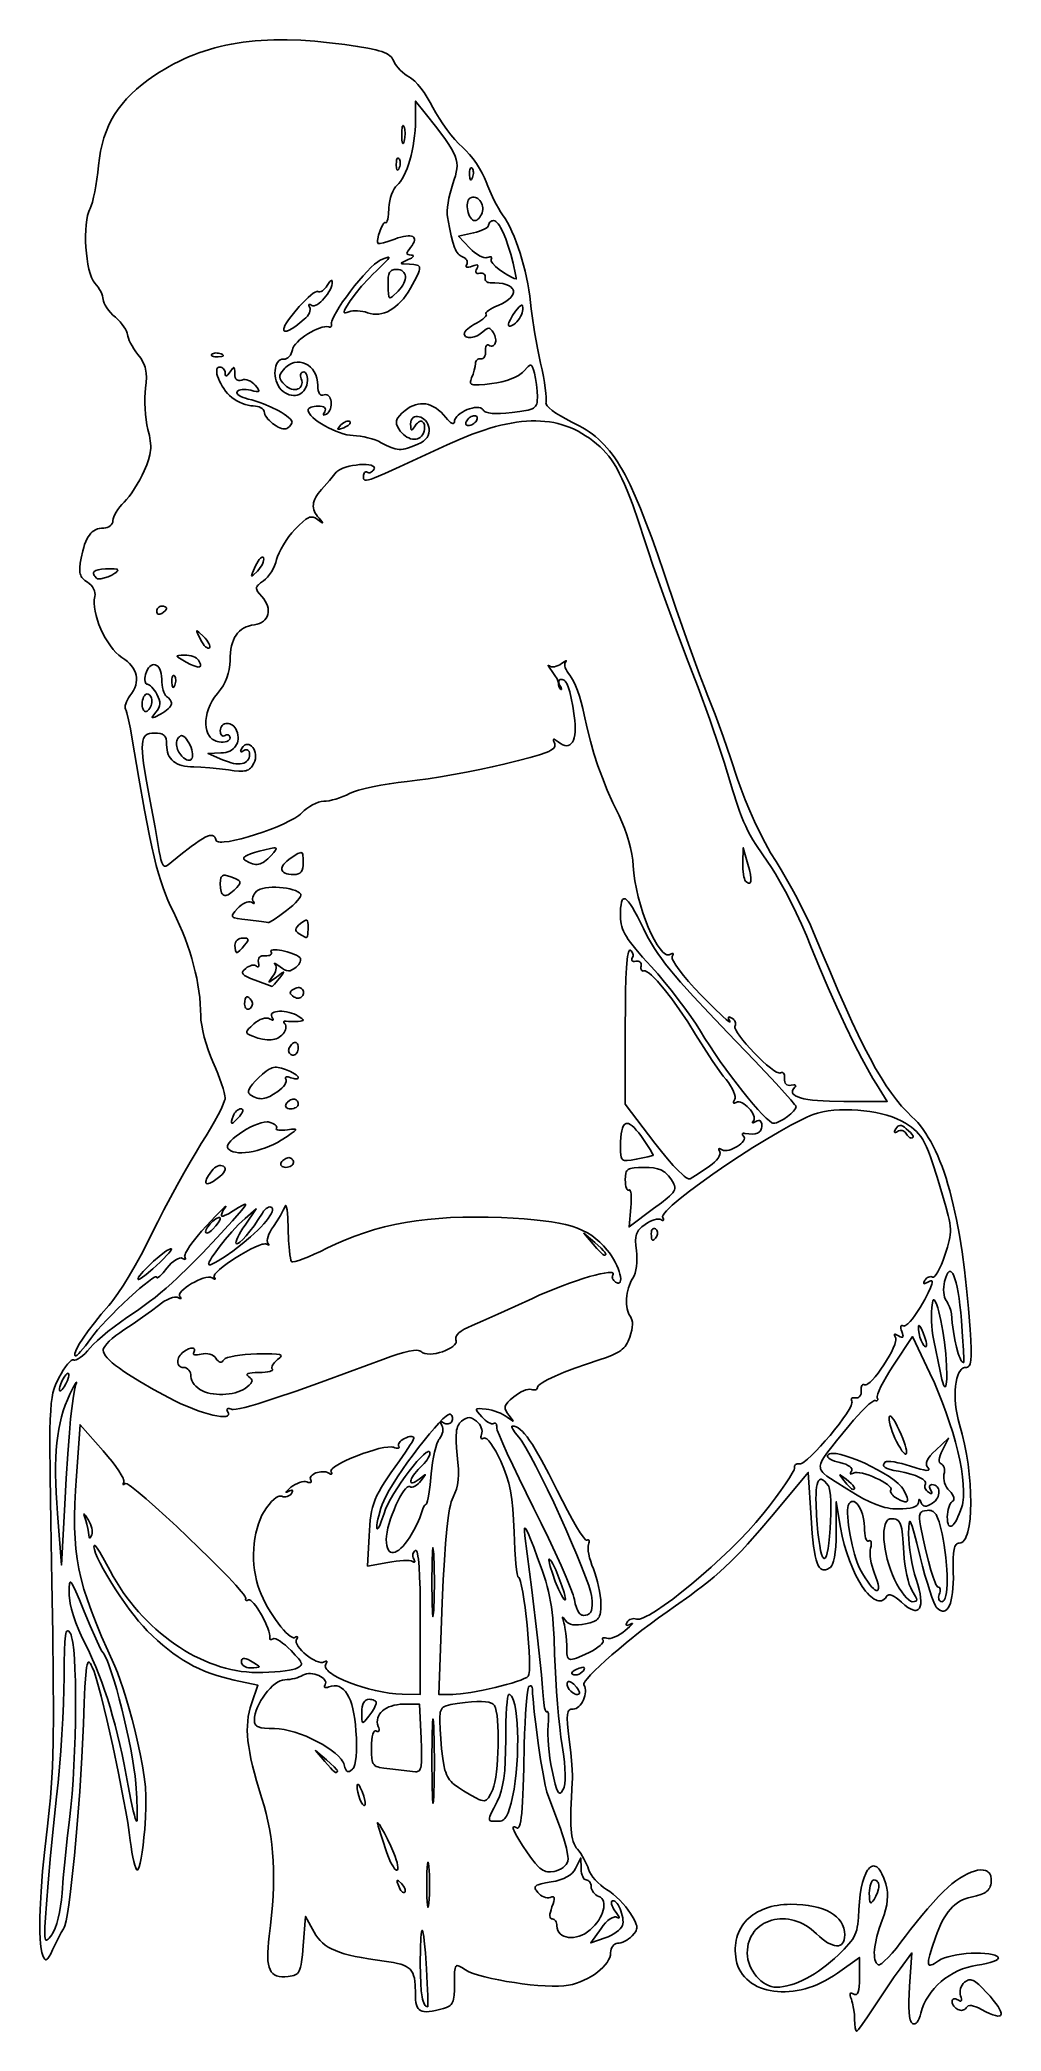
# Model space of a CAD drawing. Header units: millimetres. Extents: x -1.79 to 0.4, y -0.08 to 4.45.
import ezdxf

# ---------------------------------------------------------------- set-up
doc = ezdxf.new("R2010")
doc.units = ezdxf.units.MM
doc.header["$MEASUREMENT"] = 0

msp = doc.modelspace()

# ---------------------------------------------------------------- linework, layer by layer
at = {"flags": 128}
for points in [[(-0.936554, 0.002778), (-0.937086, 0.021896), (-0.937793, 0.029922), (-0.938886, 0.037021), (-0.940436, 0.043265), (-0.942511, 0.048726), (-0.945181, 0.053476), (-0.948516, 0.057587), (-0.952585, 0.06113), (-0.957457, 0.064178), (-0.963202, 0.066802), (-0.96989, 0.069075), (-0.97759, 0.071067), (-0.986371, 0.072851), (-1.007457, 0.076083), (-1.04351, 0.081383), (-1.059262, 0.084122), (-1.07361, 0.086968), (-1.086637, 0.089954), (-1.098427, 0.093117), (-1.109066, 0.096489), (-1.118637, 0.100108), (-1.127225, 0.104006), (-1.134912, 0.10822), (-1.141785, 0.112783), (-1.147926, 0.117732), (-1.153419, 0.1231), (-1.15835, 0.128922), (-1.162802, 0.135234), (-1.16686, 0.142069), (-1.186373, 0.177778), (-1.191929, 0.111111), (-1.19379, 0.090505), (-1.195719, 0.074562), (-1.196806, 0.06814), (-1.198027, 0.062645), (-1.199421, 0.057996), (-1.201028, 0.054115), (-1.202886, 0.05092), (-1.205035, 0.048333), (-1.207513, 0.046274), (-1.210361, 0.044662), (-1.213616, 0.043418), (-1.217318, 0.042463), (-1.226221, 0.041097), (-1.233895, 0.040474), (-1.240811, 0.040503), (-1.246989, 0.041227), (-1.252448, 0.042689), (-1.257208, 0.044931), (-1.26129, 0.047996), (-1.264712, 0.051927), (-1.267495, 0.056767), (-1.269659, 0.062559), (-1.271223, 0.069345), (-1.272207, 0.077167), (-1.272631, 0.08607), (-1.272515, 0.096095), (-1.271878, 0.107285), (-1.270741, 0.119684), (-1.269123, 0.133333), (-1.266206, 0.157362), (-1.263803, 0.18053), (-1.261918, 0.202893), (-1.260554, 0.22451), (-1.259715, 0.245438), (-1.259403, 0.265735), (-1.259622, 0.285458), (-1.260373, 0.304665), (-1.261662, 0.323413), (-1.26349, 0.341761), (-1.26586, 0.359765), (-1.268776, 0.377484), (-1.27224, 0.394974), (-1.276257, 0.412294), (-1.280828, 0.429501), (-1.285957, 0.446653), (-1.297947, 0.486289), (-1.302908, 0.504147), (-1.307191, 0.520823), (-1.310808, 0.536408), (-1.313769, 0.550993), (-1.316083, 0.564672), (-1.317761, 0.577536), (-1.318812, 0.589678), (-1.319246, 0.60119), (-1.319075, 0.612163), (-1.318306, 0.62269), (-1.316952, 0.632863), (-1.315021, 0.642774), (-1.312524, 0.652516), (-1.309471, 0.662181), (-1.294943, 0.704361), (-1.34936, 0.716028), (-1.363779, 0.719352), (-1.377703, 0.723044), (-1.39118, 0.727132), (-1.404256, 0.731641), (-1.416978, 0.7366), (-1.429394, 0.742035), (-1.441552, 0.747971), (-1.453497, 0.754438), (-1.465277, 0.76146), (-1.476939, 0.769064), (-1.488531, 0.777279), (-1.5001, 0.786129), (-1.511692, 0.795643), (-1.523355, 0.805847), (-1.535136, 0.816767), (-1.547082, 0.828431), (-1.556528, 0.838455), (-1.566603, 0.850192), (-1.577117, 0.863337), (-1.587882, 0.877581), (-1.598706, 0.892619), (-1.6094, 0.908143), (-1.619773, 0.923848), (-1.629637, 0.939425), (-1.638801, 0.95457), (-1.647076, 0.968974), (-1.65427, 0.982331), (-1.660195, 0.994335), (-1.664661, 1.004678), (-1.667477, 1.013055), (-1.668207, 1.01641), (-1.668454, 1.019158), (-1.668193, 1.021261), (-1.667401, 1.022681), (-1.666847, 1.022745), (-1.665979, 1.022177), (-1.663373, 1.019262), (-1.659731, 1.014175), (-1.655203, 1.007155), (-1.644081, 0.988268), (-1.631193, 0.964514), (-1.624341, 0.951914), (-1.617111, 0.93956), (-1.60952, 0.927462), (-1.60158, 0.915629), (-1.593307, 0.904072), (-1.584716, 0.892801), (-1.575821, 0.881826), (-1.566637, 0.871158), (-1.557178, 0.860805), (-1.547459, 0.850779), (-1.537495, 0.84109), (-1.5273, 0.831748), (-1.516889, 0.822762), (-1.506276, 0.814144), (-1.495477, 0.805903), (-1.484505, 0.798049), (-1.473376, 0.790592), (-1.462104, 0.783543), (-1.450704, 0.776912), (-1.43919, 0.770709), (-1.427577, 0.764944), (-1.41588, 0.759626), (-1.404113, 0.754768), (-1.392291, 0.750377), (-1.380428, 0.746465), (-1.368539, 0.743042), (-1.35664, 0.740118), (-1.344743, 0.737702), (-1.332865, 0.735806), (-1.321019, 0.734439), (-1.309221, 0.733611), (-1.297485, 0.733333), (-1.28366, 0.73351), (-1.269926, 0.734017), (-1.256643, 0.734819), (-1.244172, 0.735878), (-1.232873, 0.737161), (-1.223106, 0.73863), (-1.215231, 0.740251), (-1.20961, 0.741986), (-1.203124, 0.744842), (-1.198659, 0.747567), (-1.197214, 0.749004), (-1.19631, 0.750556), (-1.195958, 0.752272), (-1.196172, 0.754203), (-1.196962, 0.756397), (-1.198342, 0.758903), (-1.202914, 0.765051), (-1.209986, 0.773039), (-1.219651, 0.783264), (-1.226124, 0.789691), (-1.232545, 0.795451), (-1.238746, 0.800436), (-1.244559, 0.804535), (-1.249817, 0.807639), (-1.254352, 0.809639), (-1.257996, 0.810425), (-1.259432, 0.810329), (-1.260582, 0.809889), (-1.264158, 0.808288), (-1.265591, 0.808119), (-1.266747, 0.808352), (-1.267594, 0.808976), (-1.268103, 0.809977), (-1.268244, 0.811341), (-1.267985, 0.813056), (-1.26775, 0.816778), (-1.268491, 0.821678), (-1.27009, 0.82755), (-1.272432, 0.834189), (-1.275401, 0.841387), (-1.278881, 0.84894), (-1.28691, 0.864286), (-1.29559, 0.878581), (-1.299885, 0.88482), (-1.303994, 0.890179), (-1.307803, 0.894451), (-1.311194, 0.897432), (-1.314053, 0.898915), (-1.315246, 0.89903), (-1.316262, 0.898694), (-1.319732, 0.897124), (-1.321074, 0.896969), (-1.32212, 0.897215), (-1.322841, 0.89785), (-1.323212, 0.898859), (-1.323203, 0.900228), (-1.32279, 0.901944), (-1.322767, 0.902793), (-1.323133, 0.903985), (-1.324984, 0.907352), (-1.328245, 0.911953), (-1.33282, 0.917694), (-1.345518, 0.932226), (-1.362296, 0.950203), (-1.382374, 0.970881), (-1.404969, 0.993517), (-1.429301, 1.017365), (-1.454589, 1.041681), (-1.480051, 1.065721), (-1.504907, 1.08874), (-1.528374, 1.109995), (-1.549673, 1.128741), (-1.568021, 1.144234), (-1.582639, 1.155729), (-1.588304, 1.159745), (-1.592743, 1.162483), (-1.595859, 1.163849), (-1.59689, 1.163988), (-1.597554, 1.16375), (-1.600588, 1.161448), (-1.601557, 1.161084), (-1.602146, 1.161229), (-1.602342, 1.161872), (-1.602134, 1.163), (-1.600457, 1.166667), (-1.600104, 1.168109), (-1.6003, 1.170121), (-1.601021, 1.172665), (-1.602242, 1.175706), (-1.606093, 1.18313), (-1.611658, 1.192102), (-1.618747, 1.202332), (-1.627168, 1.213528), (-1.636728, 1.225399), (-1.647235, 1.237653), (-1.700179, 1.297528), (-1.708137, 1.180708), (-1.710217, 1.147615), (-1.71168, 1.117252), (-1.712445, 1.089207), (-1.712427, 1.063066), (-1.711545, 1.038416), (-1.709714, 1.014844), (-1.706851, 0.991936), (-1.702873, 0.96928), (-1.697698, 0.946461), (-1.691242, 0.923067), (-1.683421, 0.898685), (-1.674153, 0.872902), (-1.663354, 0.845303), (-1.650942, 0.815477), (-1.636832, 0.783009), (-1.620943, 0.747486), (-1.615122, 0.733479), (-1.608718, 0.716086), (-1.601939, 0.695997), (-1.594995, 0.673901), (-1.588097, 0.65049), (-1.581455, 0.626453), (-1.575278, 0.602481), (-1.569776, 0.579264), (-1.562994, 0.547963), (-1.557724, 0.520504), (-1.553877, 0.495815), (-1.551361, 0.472828), (-1.550089, 0.450472), (-1.54997, 0.427676), (-1.550914, 0.403371), (-1.552832, 0.376486), (-1.554571, 0.357773), (-1.556534, 0.340316), (-1.558655, 0.324496), (-1.560867, 0.310696), (-1.563101, 0.299298), (-1.565293, 0.290683), (-1.567373, 0.285235), (-1.568351, 0.283817), (-1.569276, 0.283333), (-1.570201, 0.283683), (-1.571177, 0.284709), (-1.57325, 0.288652), (-1.575429, 0.294887), (-1.577648, 0.303135), (-1.579839, 0.313123), (-1.581936, 0.324572), (-1.583873, 0.337206), (-1.585582, 0.35075), (-1.588002, 0.369317), (-1.591426, 0.391458), (-1.595724, 0.416581), (-1.600766, 0.444095), (-1.612565, 0.50393), (-1.625785, 0.566231), (-1.639388, 0.626267), (-1.652338, 0.679307), (-1.658243, 0.701724), (-1.663595, 0.720619), (-1.668265, 0.735399), (-1.672123, 0.745472), (-1.674378, 0.750185), (-1.67641, 0.753777), (-1.678238, 0.756122), (-1.679884, 0.757095), (-1.680644, 0.757029), (-1.681366, 0.756572), (-1.682705, 0.754427), (-1.68392, 0.750535), (-1.685031, 0.744771), (-1.687021, 0.727125), (-1.688832, 0.700488), (-1.690624, 0.663859), (-1.692554, 0.616236), (-1.696124, 0.539964), (-1.700893, 0.462539), (-1.706555, 0.387107), (-1.712807, 0.316816), (-1.719345, 0.254813), (-1.722625, 0.227902), (-1.725863, 0.204244), (-1.729019, 0.184231), (-1.732057, 0.168257), (-1.734938, 0.156716), (-1.736307, 0.15273), (-1.737623, 0.15), (-1.742785, 0.141027), (-1.749242, 0.128917), (-1.756166, 0.115254), (-1.762735, 0.101625), (-1.766932, 0.092968), (-1.770477, 0.086461), (-1.77349, 0.082034), (-1.774834, 0.080578), (-1.77609, 0.079616), (-1.777273, 0.079139), (-1.778397, 0.079138), (-1.779478, 0.079604), (-1.780529, 0.080529), (-1.782607, 0.08372), (-1.784748, 0.088639), (-1.786843, 0.095594), (-1.788557, 0.104488), (-1.789894, 0.115235), (-1.790855, 0.127747), (-1.791445, 0.141935), (-1.791667, 0.157714), (-1.791523, 0.174994), (-1.791018, 0.193689), (-1.788933, 0.234973), (-1.785438, 0.280863), (-1.780558, 0.330662), (-1.774318, 0.383667), (-1.7694, 0.426483), (-1.767383, 0.448075), (-1.76565, 0.470338), (-1.764195, 0.493685), (-1.763008, 0.518527), (-1.762084, 0.545277), (-1.761415, 0.574347), (-1.760811, 0.641095), (-1.761138, 0.722065), (-1.762336, 0.820555), (-1.764346, 0.939861), (-1.766785, 1.076346), (-1.768316, 1.17994), (-1.768756, 1.255881), (-1.76851, 1.285119), (-1.767922, 1.309408), (-1.766971, 1.329403), (-1.765633, 1.34576), (-1.763885, 1.359132), (-1.761705, 1.370176), (-1.75907, 1.379544), (-1.755957, 1.387894), (-1.748207, 1.404153), (-1.743231, 1.413396), (-1.738207, 1.421784), (-1.733273, 1.429151), (-1.728566, 1.435328), (-1.724223, 1.44015), (-1.720381, 1.443448), (-1.71869, 1.444473), (-1.717177, 1.445055), (-1.715857, 1.445173), (-1.714748, 1.444806), (-1.713617, 1.44437), (-1.712231, 1.444287), (-1.708771, 1.445124), (-1.704523, 1.447204), (-1.699644, 1.450413), (-1.694289, 1.45464), (-1.688612, 1.45977), (-1.682769, 1.465692), (-1.676915, 1.472292), (-1.669829, 1.479952), (-1.660452, 1.488914), (-1.64919, 1.498851), (-1.636443, 1.509438), (-1.622616, 1.520347), (-1.60811, 1.531253), (-1.593331, 1.541829), (-1.578679, 1.55175), (-1.56627, 1.560086), (-1.553957, 1.568763), (-1.541671, 1.577845), (-1.529344, 1.587394), (-1.516906, 1.597476), (-1.50429, 1.608153), (-1.491427, 1.61949), (-1.478248, 1.63155), (-1.45067, 1.658097), (-1.421007, 1.688303), (-1.388711, 1.722679), (-1.353235, 1.761736), (-1.332595, 1.78537), (-1.326716, 1.792786), (-1.323705, 1.797462), (-1.323253, 1.798818), (-1.323493, 1.799543), (-1.324414, 1.799655), (-1.32601, 1.799174), (-1.331188, 1.7965), (-1.338957, 1.791667), (-1.351172, 1.784117), (-1.362273, 1.777934), (-1.371035, 1.773757), (-1.374157, 1.772619), (-1.376235, 1.772222), (-1.377425, 1.772619), (-1.377994, 1.773757), (-1.377968, 1.775555), (-1.377373, 1.777934), (-1.374586, 1.784117), (-1.369846, 1.791667), (-1.368235, 1.794335), (-1.368311, 1.794694), (-1.368944, 1.794431), (-1.371799, 1.792125), (-1.376625, 1.787585), (-1.391496, 1.772481), (-1.412165, 1.750472), (-1.423284, 1.738082), (-1.433402, 1.726107), (-1.442314, 1.714838), (-1.449818, 1.704568), (-1.45571, 1.695589), (-1.459786, 1.688193), (-1.46108, 1.68518), (-1.461844, 1.682672), (-1.462052, 1.680707), (-1.461679, 1.679319), (-1.460614, 1.677355), (-1.460092, 1.675813), (-1.46009, 1.674707), (-1.460587, 1.67405), (-1.46156, 1.673855), (-1.462986, 1.674134), (-1.46711, 1.676167), (-1.468446, 1.676765), (-1.46998, 1.677048), (-1.473569, 1.676712), (-1.477733, 1.675247), (-1.482328, 1.672745), (-1.487211, 1.669295), (-1.492238, 1.664989), (-1.497266, 1.659916), (-1.502151, 1.654167), (-1.51113, 1.64338), (-1.518478, 1.635738), (-1.521304, 1.633315), (-1.52344, 1.631942), (-1.524791, 1.631706), (-1.525143, 1.632042), (-1.525262, 1.632694), (-1.525608, 1.6338), (-1.526619, 1.6342), (-1.528256, 1.63393), (-1.530482, 1.633025), (-1.536545, 1.629453), (-1.544501, 1.623769), (-1.55404, 1.616256), (-1.564856, 1.607198), (-1.589085, 1.585583), (-1.614728, 1.561195), (-1.627309, 1.54867), (-1.639321, 1.536304), (-1.650455, 1.524379), (-1.660403, 1.513181), (-1.668858, 1.502992), (-1.675512, 1.494097), (-1.687862, 1.477197), (-1.698695, 1.464076), (-1.703177, 1.459341), (-1.706842, 1.456039), (-1.709544, 1.454334), (-1.710489, 1.454131), (-1.711137, 1.454389), (-1.711683, 1.4552), (-1.711979, 1.45628), (-1.711842, 1.45921), (-1.710777, 1.463109), (-1.708832, 1.467901), (-1.706056, 1.473516), (-1.702496, 1.47988), (-1.693226, 1.494562), (-1.68141, 1.511368), (-1.66744, 1.529713), (-1.651705, 1.549016), (-1.634596, 1.568694), (-1.630046, 1.574045), (-1.62504, 1.580455), (-1.613864, 1.596118), (-1.601473, 1.615006), (-1.588273, 1.636439), (-1.574671, 1.659741), (-1.561072, 1.684232), (-1.547884, 1.709234), (-1.535512, 1.734069), (-1.522885, 1.75968), (-1.508966, 1.786912), (-1.494213, 1.814931), (-1.479082, 1.842901), (-1.464032, 1.869988), (-1.44952, 1.895357), (-1.436005, 1.918171), (-1.423943, 1.937597), (-1.413048, 1.954987), (-1.402885, 1.971964), (-1.393676, 1.988105), (-1.385644, 2.002983), (-1.379011, 2.016171), (-1.373998, 2.027246), (-1.370827, 2.03578), (-1.370002, 2.038961), (-1.369721, 2.041347), (-1.370283, 2.046474), (-1.371904, 2.053733), (-1.374471, 2.06279), (-1.377868, 2.073309), (-1.386699, 2.09739), (-1.391905, 2.110281), (-1.397485, 2.123292), (-1.403065, 2.136775), (-1.40827, 2.151031), (-1.412987, 2.165628), (-1.417103, 2.180134), (-1.420502, 2.194117), (-1.423071, 2.207145), (-1.424695, 2.218787), (-1.425262, 2.228611), (-1.425523, 2.242188), (-1.426301, 2.256052), (-1.427588, 2.270175), (-1.429377, 2.28453), (-1.431661, 2.299088), (-1.434433, 2.313823), (-1.437685, 2.328706), (-1.44141, 2.34371), (-1.445601, 2.358807), (-1.450249, 2.37397), (-1.455349, 2.389171), (-1.460893, 2.404383), (-1.466873, 2.419577), (-1.473283, 2.434725), (-1.480114, 2.449802), (-1.48736, 2.464778), (-1.493857, 2.47818), (-1.499925, 2.49163), (-1.505637, 2.505437), (-1.511067, 2.519912), (-1.516288, 2.535364), (-1.521376, 2.552104), (-1.526403, 2.570441), (-1.531443, 2.590686), (-1.53657, 2.613147), (-1.541859, 2.638136), (-1.553215, 2.696936), (-1.566102, 2.769564), (-1.58111, 2.8585), (-1.585338, 2.881944), (-1.589663, 2.902543), (-1.59358, 2.918072), (-1.595227, 2.92324), (-1.596582, 2.926306), (-1.597412, 2.928603), (-1.597557, 2.931579), (-1.597058, 2.935109), (-1.595957, 2.939068), (-1.594296, 2.94333), (-1.592117, 2.947772), (-1.589462, 2.952269), (-1.586373, 2.956694), (-1.58201, 2.962912), (-1.578386, 2.96905), (-1.575502, 2.975106), (-1.573357, 2.981075), (-1.571949, 2.986953), (-1.571279, 2.992737), (-1.571345, 2.998421), (-1.572146, 3.004002), (-1.573682, 3.009475), (-1.575951, 3.014838), (-1.578954, 3.020085), (-1.582688, 3.025212), (-1.587153, 3.030216), (-1.592349, 3.035092), (-1.598275, 3.039836), (-1.604929, 3.044444), (-1.611639, 3.049428), (-1.61827, 3.055579), (-1.624755, 3.062753), (-1.631031, 3.070804), (-1.637033, 3.079587), (-1.642697, 3.088957), (-1.647959, 3.09877), (-1.652754, 3.10888), (-1.657017, 3.119142), (-1.660684, 3.129412), (-1.663691, 3.139543), (-1.665974, 3.149392), (-1.667467, 3.158812), (-1.668107, 3.16766), (-1.667829, 3.175789), (-1.666568, 3.183056), (-1.665957, 3.187272), (-1.666232, 3.191661), (-1.667338, 3.196119), (-1.669221, 3.200538), (-1.671825, 3.204813), (-1.675095, 3.208837), (-1.678977, 3.212504), (-1.683415, 3.215708), (-1.689434, 3.219885), (-1.694084, 3.224218), (-1.69592, 3.226537), (-1.697442, 3.229007), (-1.698661, 3.231665), (-1.699587, 3.234549), (-1.700229, 3.237695), (-1.700596, 3.241143), (-1.700546, 3.249087), (-1.699515, 3.258681), (-1.697582, 3.270222), (-1.693863, 3.287353), (-1.69179, 3.294899), (-1.689559, 3.301787), (-1.687158, 3.308033), (-1.684575, 3.313653), (-1.681799, 3.318662), (-1.678816, 3.323076), (-1.675616, 3.326912), (-1.672187, 3.330185), (-1.668516, 3.33291), (-1.664592, 3.335105), (-1.660402, 3.336784), (-1.655936, 3.337964), (-1.65118, 3.33866), (-1.646123, 3.338889), (-1.641933, 3.33924), (-1.638024, 3.340245), (-1.634481, 3.341835), (-1.631391, 3.343939), (-1.628838, 3.346486), (-1.626909, 3.349406), (-1.625688, 3.352629), (-1.625262, 3.356083), (-1.624744, 3.360037), (-1.62326, 3.364691), (-1.620913, 3.369875), (-1.617807, 3.375417), (-1.614047, 3.381146), (-1.609735, 3.386892), (-1.604976, 3.392484), (-1.599873, 3.39775), (-1.594352, 3.403619), (-1.588393, 3.410936), (-1.582183, 3.419411), (-1.575912, 3.42875), (-1.569767, 3.438662), (-1.563936, 3.448855), (-1.558608, 3.459038), (-1.553971, 3.468917), (-1.548269, 3.482557), (-1.543993, 3.494543), (-1.541093, 3.505439), (-1.540143, 3.510655), (-1.539518, 3.515811), (-1.53921, 3.520977), (-1.539214, 3.526224), (-1.540133, 3.537243), (-1.542221, 3.549434), (-1.545429, 3.563361), (-1.5477, 3.573903), (-1.54957, 3.585572), (-1.551016, 3.597983), (-1.552014, 3.610748), (-1.552542, 3.623482), (-1.552575, 3.635797), (-1.552092, 3.647307), (-1.551068, 3.657625), (-1.549603, 3.670527), (-1.549021, 3.681793), (-1.549398, 3.691763), (-1.550811, 3.70078), (-1.551929, 3.705036), (-1.553335, 3.709182), (-1.557048, 3.717311), (-1.562026, 3.725507), (-1.568346, 3.734111), (-1.573083, 3.740449), (-1.577503, 3.746962), (-1.581508, 3.753467), (-1.585002, 3.759776), (-1.587888, 3.765704), (-1.590068, 3.771066), (-1.591448, 3.775676), (-1.591929, 3.779347), (-1.592496, 3.782904), (-1.594121, 3.787174), (-1.59669, 3.791996), (-1.600089, 3.797208), (-1.604204, 3.80265), (-1.608921, 3.80816), (-1.614127, 3.813576), (-1.619707, 3.818736), (-1.625287, 3.823928), (-1.630492, 3.829425), (-1.63521, 3.83506), (-1.639325, 3.840665), (-1.642724, 3.846074), (-1.645293, 3.851121), (-1.646918, 3.855638), (-1.647485, 3.859458), (-1.647864, 3.863205), (-1.64895, 3.86751), (-1.650668, 3.872222), (-1.652941, 3.877187), (-1.655692, 3.882255), (-1.658846, 3.887271), (-1.662325, 3.892084), (-1.666054, 3.896542), (-1.668081, 3.899082), (-1.67002, 3.902105), (-1.673625, 3.909483), (-1.676854, 3.91843), (-1.67969, 3.928704), (-1.682117, 3.94006), (-1.68412, 3.952254), (-1.685682, 3.965043), (-1.686787, 3.978182), (-1.687419, 3.991429), (-1.687561, 4.004538), (-1.687199, 4.017267), (-1.686316, 4.029372), (-1.684895, 4.040608), (-1.682921, 4.050731), (-1.680377, 4.059499), (-1.678887, 4.063298), (-1.677248, 4.066667), (-1.674671, 4.072673), (-1.671979, 4.081257), (-1.669254, 4.092018), (-1.666575, 4.104556), (-1.66402, 4.118468), (-1.66167, 4.133354), (-1.659604, 4.148813), (-1.657901, 4.164444), (-1.655933, 4.18113), (-1.653281, 4.197104), (-1.64992, 4.212409), (-1.645822, 4.227088), (-1.640962, 4.241183), (-1.635313, 4.254737), (-1.628848, 4.267791), (-1.621542, 4.280387), (-1.613367, 4.292569), (-1.604297, 4.304378), (-1.594306, 4.315857), (-1.583368, 4.327048), (-1.571456, 4.337993), (-1.558543, 4.348735), (-1.544603, 4.359316), (-1.52961, 4.369778), (-1.519019, 4.376685), (-1.508314, 4.383276), (-1.497486, 4.389551), (-1.486528, 4.395511), (-1.475433, 4.401158), (-1.464194, 4.406493), (-1.452802, 4.411517), (-1.44125, 4.416232), (-1.429531, 4.420637), (-1.417638, 4.424736), (-1.405563, 4.428528), (-1.393299, 4.432015), (-1.380838, 4.435199), (-1.368173, 4.43808), (-1.355297, 4.44066), (-1.342202, 4.442939), (-1.32888, 4.44492), (-1.315324, 4.446603), (-1.301528, 4.447989), (-1.287482, 4.44908), (-1.273181, 4.449877), (-1.258616, 4.450381), (-1.228666, 4.450514), (-1.197574, 4.44949), (-1.165279, 4.447318), (-1.131723, 4.444008), (-1.096846, 4.439569), (-1.068194, 4.435349), (-1.045104, 4.431442), (-1.026903, 4.42762), (-1.019426, 4.425669), (-1.01292, 4.423655), (-1.007301, 4.421547), (-1.002484, 4.419317), (-0.998386, 4.416938), (-0.994922, 4.41438), (-0.992009, 4.411615), (-0.989563, 4.408614), (-0.987499, 4.405349), (-0.985735, 4.401792), (-0.983114, 4.396794), (-0.979672, 4.391638), (-0.975556, 4.386473), (-0.970912, 4.381446), (-0.965886, 4.376707), (-0.960625, 4.372403), (-0.955276, 4.368683), (-0.949985, 4.365694), (-0.947263, 4.36413), (-0.94433, 4.362032), (-0.937941, 4.35638), (-0.931036, 4.349021), (-0.923835, 4.34024), (-0.916557, 4.330319), (-0.909422, 4.319542), (-0.902649, 4.308193), (-0.896457, 4.296556), (-0.889996, 4.284475), (-0.882442, 4.271866), (-0.874071, 4.2591), (-0.865155, 4.246549), (-0.855969, 4.234583), (-0.846789, 4.223575), (-0.837888, 4.213896), (-0.82954, 4.205917), (-0.821445, 4.198174), (-0.813265, 4.189174), (-0.805226, 4.17924), (-0.797551, 4.168696), (-0.790462, 4.157866), (-0.784185, 4.147075), (-0.778942, 4.136646), (-0.774957, 4.126903), (-0.771334, 4.117249), (-0.76712, 4.107065), (-0.757526, 4.086337), (-0.75245, 4.076407), (-0.74739, 4.067176), (-0.742499, 4.058952), (-0.737929, 4.052042), (-0.732421, 4.043742), (-0.727014, 4.034556), (-0.721733, 4.024555), (-0.716598, 4.013811), (-0.711634, 4.002392), (-0.706861, 3.990372), (-0.702304, 3.97782), (-0.697983, 3.964807), (-0.693922, 3.951405), (-0.690143, 3.937683), (-0.686668, 3.923714), (-0.683521, 3.909567), (-0.680723, 3.895314), (-0.678297, 3.881025), (-0.676266, 3.866772), (-0.674651, 3.852625), (-0.67303, 3.8383), (-0.670846, 3.821996), (-0.66517, 3.785717), (-0.658388, 3.748326), (-0.651262, 3.714361), (-0.647937, 3.699094), (-0.645024, 3.684285), (-0.642575, 3.670299), (-0.640639, 3.6575), (-0.639266, 3.646253), (-0.638506, 3.636924), (-0.63841, 3.629875), (-0.639026, 3.625472), (-0.639273, 3.623729), (-0.638926, 3.62179), (-0.637998, 3.619666), (-0.636506, 3.617367), (-0.631886, 3.612295), (-0.625186, 3.606665), (-0.616525, 3.600568), (-0.606022, 3.594095), (-0.593798, 3.587339), (-0.579971, 3.580389), (-0.563429, 3.571881), (-0.55558, 3.567385), (-0.547988, 3.562691), (-0.540637, 3.557769), (-0.53351, 3.552592), (-0.52659, 3.547131), (-0.519858, 3.541358), (-0.513298, 3.535244), (-0.506893, 3.528762), (-0.500625, 3.521882), (-0.494478, 3.514577), (-0.488433, 3.506818), (-0.482474, 3.498578), (-0.476584, 3.489826), (-0.470745, 3.480536), (-0.46494, 3.47068), (-0.459152, 3.460227), (-0.447558, 3.437424), (-0.435825, 3.411899), (-0.423814, 3.383426), (-0.411389, 3.351779), (-0.398412, 3.316732), (-0.384744, 3.278057), (-0.370248, 3.235528), (-0.342528, 3.154377), (-0.314486, 3.074679), (-0.289395, 3.005592), (-0.278978, 2.977891), (-0.270526, 2.956278), (-0.254179, 2.9141), (-0.235936, 2.864429), (-0.218026, 2.813463), (-0.202679, 2.767403), (-0.194804, 2.744441), (-0.185569, 2.720281), (-0.17522, 2.695447), (-0.164, 2.670462), (-0.152153, 2.645851), (-0.139923, 2.622137), (-0.127554, 2.599846), (-0.11529, 2.5795), (-0.103606, 2.560484), (-0.091505, 2.539826), (-0.079339, 2.518187), (-0.067459, 2.496226), (-0.056214, 2.474605), (-0.045956, 2.453984), (-0.037036, 2.435025), (-0.029804, 2.418389), (-0.01007, 2.37074), (0.008413, 2.326855), (0.025751, 2.28654), (0.042047, 2.2496), (0.057404, 2.215841), (0.071927, 2.185067), (0.08572, 2.157084), (0.098887, 2.131696), (0.111531, 2.10871), (0.123757, 2.08793), (0.135668, 2.069162), (0.147368, 2.052211), (0.158961, 2.036882), (0.170552, 2.022981), (0.182244, 2.010312), (0.19414, 1.998681), (0.200776, 1.992175), (0.207242, 1.985142), (0.21354, 1.977578), (0.219671, 1.96948), (0.225635, 1.960845), (0.231433, 1.951671), (0.237066, 1.941953), (0.242535, 1.93169), (0.247841, 1.920878), (0.252985, 1.909514), (0.257966, 1.897595), (0.262787, 1.885119), (0.267448, 1.872081), (0.271949, 1.858481), (0.276292, 1.844313), (0.280477, 1.829576), (0.288378, 1.798382), (0.295658, 1.764873), (0.302324, 1.729026), (0.308383, 1.690817), (0.31384, 1.650223), (0.318702, 1.607219), (0.322976, 1.561783), (0.326668, 1.513889), (0.328196, 1.489752), (0.329031, 1.470405), (0.329116, 1.455362), (0.328392, 1.444141), (0.327709, 1.439811), (0.326802, 1.436256), (0.325664, 1.433413), (0.324287, 1.431223), (0.322665, 1.429625), (0.32079, 1.428558), (0.318654, 1.427963), (0.316252, 1.427778), (0.314021, 1.427575), (0.311892, 1.426978), (0.309865, 1.425999), (0.307942, 1.424655), (0.306124, 1.422959), (0.304413, 1.420927), (0.301319, 1.415912), (0.298671, 1.409727), (0.296482, 1.402488), (0.294764, 1.394314), (0.293529, 1.385321), (0.292791, 1.375628), (0.292561, 1.36535), (0.292853, 1.354607), (0.293677, 1.343514), (0.295048, 1.33219), (0.296976, 1.320751), (0.299475, 1.309315), (0.302557, 1.298), (0.308616, 1.276083), (0.31386, 1.253491), (0.31829, 1.230513), (0.321906, 1.207438), (0.32471, 1.184553), (0.326701, 1.162146), (0.32788, 1.140506), (0.328248, 1.11992), (0.327805, 1.100677), (0.326552, 1.083065), (0.324488, 1.067372), (0.323153, 1.060336), (0.321616, 1.053887), (0.319876, 1.048062), (0.317934, 1.042896), (0.315791, 1.038427), (0.313445, 1.034689), (0.310897, 1.031719), (0.308148, 1.029554), (0.305196, 1.028228), (0.302043, 1.027778), (0.299878, 1.027591), (0.297916, 1.02701), (0.29615, 1.026007), (0.294574, 1.024551), (0.293183, 1.022613), (0.29197, 1.020165), (0.290929, 1.017176), (0.290054, 1.013618), (0.288777, 1.004675), (0.28809, 0.993102), (0.287945, 0.978663), (0.288293, 0.961125), (0.288487, 0.948383), (0.288277, 0.936518), (0.287677, 0.925562), (0.286702, 0.915546), (0.285367, 0.906501), (0.283687, 0.898461), (0.281675, 0.891457), (0.279347, 0.885521), (0.276718, 0.880684), (0.273801, 0.876979), (0.270613, 0.874437), (0.268921, 0.873612), (0.267166, 0.87309), (0.265351, 0.872875), (0.263477, 0.87297), (0.25956, 0.874109), (0.255429, 0.876539), (0.251099, 0.880292), (0.249692, 0.882105), (0.248064, 0.884922), (0.244221, 0.893329), (0.239726, 0.905035), (0.234736, 0.919566), (0.229406, 0.936444), (0.223894, 0.955194), (0.218355, 0.975339), (0.212946, 0.996403), (0.205157, 1.027567), (0.199098, 1.050817), (0.194547, 1.066601), (0.192767, 1.071833), (0.191279, 1.075366), (0.190057, 1.077257), (0.189536, 1.077603), (0.189071, 1.07756), (0.188295, 1.076333), (0.1877, 1.073631), (0.186941, 1.064027), (0.186571, 1.049194), (0.186792, 1.037914), (0.187708, 1.025303), (0.18925, 1.011789), (0.191345, 0.997795), (0.193924, 0.983748), (0.196915, 0.970073), (0.200247, 0.957196), (0.203849, 0.945542), (0.207687, 0.93349), (0.210653, 0.922477), (0.212762, 0.912532), (0.214035, 0.903683), (0.214487, 0.895958), (0.214139, 0.889385), (0.213006, 0.883992), (0.211107, 0.879807), (0.209877, 0.878177), (0.208461, 0.876859), (0.206863, 0.875858), (0.205085, 0.875176), (0.203129, 0.874817), (0.200996, 0.874785), (0.196214, 0.875715), (0.190755, 0.877995), (0.184638, 0.881651), (0.177881, 0.886713), (0.170502, 0.893208), (0.164316, 0.898702), (0.158613, 0.903121), (0.153425, 0.906455), (0.148786, 0.908689), (0.144728, 0.909812), (0.141283, 0.909812), (0.1398, 0.909386), (0.138484, 0.908675), (0.137336, 0.907676), (0.136363, 0.906389), (0.133847, 0.902873), (0.131136, 0.900119), (0.128246, 0.898106), (0.12519, 0.896811), (0.121984, 0.896214), (0.118642, 0.896292), (0.115178, 0.897022), (0.111607, 0.898385), (0.107944, 0.900357), (0.104203, 0.902916), (0.100398, 0.906041), (0.096545, 0.90971), (0.092657, 0.913901), (0.088749, 0.918592), (0.080934, 0.929387), (0.073214, 0.94192), (0.065707, 0.956017), (0.058528, 0.971502), (0.051794, 0.988199), (0.045622, 1.005936), (0.040128, 1.024535), (0.035429, 1.043823), (0.03164, 1.063625), (0.021988, 1.122222), (0.021793, 1.051403), (0.021516, 1.034634), (0.020777, 1.019804), (0.019575, 1.006908), (0.01791, 0.995943), (0.01578, 0.986904), (0.013186, 0.979788), (0.011714, 0.976949), (0.010126, 0.974589), (0.008421, 0.972708), (0.006599, 0.971306), (0.001877, 0.968756), (-0.002465, 0.967224), (-0.006447, 0.966769), (-0.008311, 0.966964), (-0.010093, 0.96745), (-0.011796, 0.968235), (-0.013423, 0.969325), (-0.016459, 0.972455), (-0.019223, 0.976897), (-0.021736, 0.98271), (-0.024021, 0.989954), (-0.026097, 0.998687), (-0.027989, 1.008969), (-0.029716, 1.020858), (-0.032764, 1.049694), (-0.035415, 1.085667), (-0.041929, 1.188819), (-0.120957, 1.094125), (-0.152212, 1.057237), (-0.180207, 1.025581), (-0.193342, 1.011377), (-0.206094, 0.998076), (-0.218609, 0.985544), (-0.23103, 0.973644), (-0.243501, 0.962242), (-0.256167, 0.951203), (-0.269172, 0.940392), (-0.28266, 0.929674), (-0.296776, 0.918913), (-0.311663, 0.907975), (-0.344332, 0.885028), (-0.363398, 0.871713), (-0.382584, 0.857873), (-0.401691, 0.843679), (-0.420521, 0.829302), (-0.456556, 0.800685), (-0.473365, 0.786789), (-0.489103, 0.773396), (-0.503572, 0.760677), (-0.516574, 0.748804), (-0.52791, 0.737949), (-0.537383, 0.728282), (-0.544793, 0.719975), (-0.549942, 0.7132), (-0.551607, 0.71044), (-0.552632, 0.708128), (-0.552993, 0.706284), (-0.552665, 0.704931), (-0.550955, 0.701432), (-0.549857, 0.69755), (-0.549332, 0.693368), (-0.549344, 0.688971), (-0.549853, 0.684442), (-0.550822, 0.679866), (-0.552213, 0.675327), (-0.553988, 0.670908), (-0.556109, 0.666694), (-0.558538, 0.66277), (-0.561238, 0.659218), (-0.564169, 0.656124), (-0.567295, 0.653571), (-0.570576, 0.651643), (-0.573976, 0.650425), (-0.577457, 0.65), (-0.580077, 0.649872), (-0.582387, 0.649449), (-0.584392, 0.648673), (-0.5861, 0.647489), (-0.587518, 0.645839), (-0.588652, 0.643665), (-0.589511, 0.64091), (-0.590101, 0.637517), (-0.590502, 0.62859), (-0.589912, 0.616426), (-0.588387, 0.600567), (-0.585985, 0.580556), (-0.582718, 0.5514), (-0.580339, 0.523351), (-0.579074, 0.499599), (-0.578931, 0.490331), (-0.579151, 0.483333), (-0.581328, 0.449149), (-0.582548, 0.42037), (-0.582771, 0.396455), (-0.582495, 0.386151), (-0.581953, 0.376859), (-0.581141, 0.368512), (-0.580054, 0.361042), (-0.578685, 0.354381), (-0.57703, 0.34846), (-0.575084, 0.343213), (-0.572841, 0.338572), (-0.570295, 0.334468), (-0.567443, 0.330833), (-0.563803, 0.326346), (-0.560096, 0.321142), (-0.552899, 0.309335), (-0.546679, 0.296906), (-0.544194, 0.290924), (-0.542262, 0.285347), (-0.539998, 0.279753), (-0.536566, 0.273732), (-0.532137, 0.267474), (-0.526879, 0.261167), (-0.520961, 0.255), (-0.514553, 0.249164), (-0.507824, 0.243846), (-0.500943, 0.239236), (-0.493799, 0.234453), (-0.486317, 0.228648), (-0.47872, 0.222043), (-0.471229, 0.214863), (-0.464067, 0.207329), (-0.457457, 0.199664), (-0.451619, 0.192091), (-0.446776, 0.184833), (-0.440647, 0.174477), (-0.436198, 0.166089), (-0.4334, 0.159252), (-0.43261, 0.156285), (-0.432222, 0.153549), (-0.432233, 0.150991), (-0.432637, 0.148561), (-0.433432, 0.146205), (-0.434614, 0.143872), (-0.438124, 0.139065), (-0.443137, 0.133722), (-0.446886, 0.130298), (-0.451009, 0.127102), (-0.455373, 0.124206), (-0.459842, 0.121679), (-0.464281, 0.119591), (-0.468555, 0.118013), (-0.472529, 0.117015), (-0.476068, 0.116667), (-0.479254, 0.116229), (-0.482226, 0.114977), (-0.484919, 0.112996), (-0.487269, 0.110375), (-0.48921, 0.107202), (-0.490677, 0.103565), (-0.491605, 0.099552), (-0.491929, 0.09525), (-0.492479, 0.089899), (-0.494083, 0.084391), (-0.49667, 0.078781), (-0.50017, 0.073122), (-0.504513, 0.06747), (-0.509629, 0.061879), (-0.515447, 0.056402), (-0.521898, 0.051094), (-0.528911, 0.046009), (-0.536416, 0.041201), (-0.544342, 0.036724), (-0.55262, 0.032633), (-0.56118, 0.028982), (-0.569951, 0.025824), (-0.578863, 0.023215), (-0.587846, 0.021208), (-0.598242, 0.01984), (-0.610723, 0.019171), (-0.624965, 0.019153), (-0.640641, 0.019738), (-0.657425, 0.020877), (-0.674993, 0.022521), (-0.693018, 0.024622), (-0.711176, 0.027132), (-0.729139, 0.030002), (-0.746583, 0.033183), (-0.763182, 0.036628), (-0.778611, 0.040286), (-0.792544, 0.044111), (-0.804655, 0.048054), (-0.814619, 0.052065), (-0.818694, 0.054082), (-0.82211, 0.056097), (-0.83041, 0.061421), (-0.836668, 0.064803), (-0.839122, 0.065652), (-0.841174, 0.065877), (-0.842859, 0.065434), (-0.844214, 0.064276), (-0.845274, 0.062358), (-0.846077, 0.059633), (-0.847051, 0.05158), (-0.847485, 0.023778), (-0.847692, 0.009735), (-0.84842, -0.001584), (-0.849825, -0.01053), (-0.85083, -0.014222), (-0.852063, -0.017451), (-0.853543, -0.020262), (-0.855291, -0.022698), (-0.857325, -0.024803), (-0.859666, -0.026621), (-0.862333, -0.028194), (-0.865345, -0.029568), (-0.872485, -0.031889), (-0.890818, -0.03638), (-0.898542, -0.037861), (-0.905374, -0.038796), (-0.911366, -0.039157), (-0.916568, -0.038916), (-0.921032, -0.038044), (-0.924811, -0.036514), (-0.927956, -0.034298), (-0.930518, -0.031367), (-0.932549, -0.027695), (-0.934102, -0.023252), (-0.935227, -0.018012), (-0.935976, -0.011945), (-0.936554, 0.002778)], [(-0.930832, 3.529792), (-0.923985, 3.533277), (-0.918214, 3.537007), (-0.913505, 3.541004), (-0.90984, 3.545292), (-0.907205, 3.549892), (-0.905584, 3.554827), (-0.90496, 3.560119), (-0.905318, 3.565792), (-0.906486, 3.57105), (-0.908341, 3.575809), (-0.910777, 3.580042), (-0.913689, 3.583726), (-0.916971, 3.586833), (-0.920519, 3.58934), (-0.924225, 3.591222), (-0.927985, 3.592451), (-0.931692, 3.593005), (-0.935242, 3.592857), (-0.938529, 3.591981), (-0.941447, 3.590354), (-0.94389, 3.58795), (-0.945754, 3.584742), (-0.946931, 3.580707), (-0.947318, 3.575819), (-0.947178, 3.570266), (-0.946824, 3.566204), (-0.946194, 3.563611), (-0.945757, 3.562859), (-0.945229, 3.562465), (-0.944603, 3.562428), (-0.943869, 3.562744), (-0.942054, 3.564425), (-0.936818, 3.571903), (-0.934357, 3.575379), (-0.931895, 3.578094), (-0.92947, 3.580084), (-0.927118, 3.58138), (-0.924878, 3.582018), (-0.922787, 3.582031), (-0.920883, 3.581452), (-0.919202, 3.580316), (-0.917782, 3.578656), (-0.916661, 3.576506), (-0.915876, 3.5739), (-0.915464, 3.570872), (-0.915464, 3.567454), (-0.915912, 3.563682), (-0.916846, 3.559589), (-0.918304, 3.555208), (-0.920173, 3.551315), (-0.922509, 3.548061), (-0.925258, 3.545438), (-0.928367, 3.543437), (-0.931781, 3.542048), (-0.935447, 3.541262), (-0.939311, 3.54107), (-0.943318, 3.541464), (-0.947415, 3.542433), (-0.951548, 3.543969), (-0.955663, 3.546063), (-0.959706, 3.548706), (-0.963624, 3.551889), (-0.967361, 3.555602), (-0.970865, 3.559836), (-0.974082, 3.564583), (-0.977236, 3.57037), (-0.979129, 3.575563), (-0.979579, 3.578005), (-0.979685, 3.580381), (-0.979439, 3.582718), (-0.978832, 3.585043), (-0.977853, 3.587385), (-0.976494, 3.589769), (-0.972597, 3.594777), (-0.967068, 3.600285), (-0.959832, 3.606514), (-0.954012, 3.610905), (-0.948154, 3.61457), (-0.942266, 3.61751), (-0.936357, 3.619726), (-0.930436, 3.621221), (-0.924514, 3.621996), (-0.918598, 3.622052), (-0.912698, 3.621391), (-0.906824, 3.620014), (-0.900983, 3.617924), (-0.895187, 3.615122), (-0.889443, 3.61161), (-0.883761, 3.607388), (-0.87815, 3.602459), (-0.87262, 3.596825), (-0.867179, 3.590486), (-0.863295, 3.585956), (-0.859672, 3.582298), (-0.856388, 3.579549), (-0.853519, 3.577748), (-0.851143, 3.576934), (-0.849335, 3.577144), (-0.848669, 3.577646), (-0.848174, 3.578417), (-0.847735, 3.580792), (-0.847053, 3.584749), (-0.845241, 3.588686), (-0.842443, 3.592542), (-0.838804, 3.596257), (-0.834469, 3.599771), (-0.829583, 3.603024), (-0.824291, 3.605955), (-0.818738, 3.608505), (-0.813069, 3.610614), (-0.807428, 3.61222), (-0.801961, 3.613265), (-0.796813, 3.613688), (-0.792128, 3.613429), (-0.788052, 3.612428), (-0.784729, 3.610624), (-0.783395, 3.609403), (-0.782304, 3.607958), (-0.781101, 3.606397), (-0.779517, 3.604993), (-0.777551, 3.603746), (-0.775201, 3.602657), (-0.769341, 3.600951), (-0.761926, 3.599872), (-0.752941, 3.599419), (-0.742374, 3.599591), (-0.730213, 3.600387), (-0.716443, 3.601806), (-0.69867, 3.604061), (-0.684944, 3.606313), (-0.679438, 3.607537), (-0.674751, 3.60888), (-0.670818, 3.610382), (-0.667575, 3.612083), (-0.664958, 3.614023), (-0.662902, 3.616242), (-0.661343, 3.61878), (-0.660216, 3.621677), (-0.659458, 3.624972), (-0.659004, 3.628707), (-0.658748, 3.637653), (-0.659331, 3.650869), (-0.660804, 3.665406), (-0.662944, 3.6795), (-0.665526, 3.691389), (-0.667715, 3.699272), (-0.669635, 3.704959), (-0.671552, 3.708492), (-0.672592, 3.709465), (-0.673731, 3.709915), (-0.675002, 3.709848), (-0.676437, 3.709269), (-0.679936, 3.706598), (-0.690373, 3.695347), (-0.692617, 3.693052), (-0.695271, 3.690794), (-0.701716, 3.68642), (-0.709524, 3.682297), (-0.718511, 3.678495), (-0.728491, 3.675084), (-0.739282, 3.672134), (-0.750697, 3.669717), (-0.762554, 3.667903), (-0.778694, 3.666018), (-0.791123, 3.66492), (-0.800208, 3.664712), (-0.803613, 3.664974), (-0.806321, 3.665497), (-0.808379, 3.666293), (-0.809832, 3.667376), (-0.810726, 3.668759), (-0.811109, 3.670454), (-0.811025, 3.672473), (-0.810523, 3.674831), (-0.808443, 3.680611), (-0.805282, 3.689188), (-0.802611, 3.698203), (-0.800714, 3.706586), (-0.799873, 3.713264), (-0.799521, 3.715888), (-0.798718, 3.71825), (-0.797515, 3.720306), (-0.795964, 3.722009), (-0.794116, 3.723314), (-0.792022, 3.724176), (-0.789734, 3.724549), (-0.787304, 3.724389), (-0.784916, 3.724347), (-0.782749, 3.725071), (-0.780846, 3.72649), (-0.77925, 3.728533), (-0.778004, 3.73113), (-0.77715, 3.734211), (-0.776731, 3.737705), (-0.77679, 3.741542), (-0.776909, 3.745312), (-0.776662, 3.748607), (-0.77608, 3.751371), (-0.775193, 3.753547), (-0.774033, 3.755079), (-0.77263, 3.755911), (-0.771016, 3.755987), (-0.769221, 3.75525), (-0.766638, 3.753924), (-0.764238, 3.753218), (-0.762038, 3.753089), (-0.760053, 3.753492), (-0.7583, 3.754384), (-0.756794, 3.755719), (-0.755552, 3.757453), (-0.754589, 3.759543), (-0.753921, 3.761945), (-0.753566, 3.764614), (-0.753538, 3.767506), (-0.753853, 3.770576), (-0.754529, 3.773781), (-0.75558, 3.777077), (-0.757023, 3.78042), (-0.758873, 3.783764), (-0.761707, 3.78798), (-0.764361, 3.791051), (-0.766945, 3.792988), (-0.769566, 3.7938), (-0.772333, 3.793499), (-0.775352, 3.792094), (-0.778732, 3.789596), (-0.782582, 3.786014), (-0.785636, 3.783234), (-0.788902, 3.78076), (-0.792323, 3.778595), (-0.795842, 3.776747), (-0.802953, 3.774026), (-0.80643, 3.773164), (-0.809781, 3.772642), (-0.812949, 3.772468), (-0.815878, 3.772646), (-0.81851, 3.773183), (-0.820791, 3.774084), (-0.822663, 3.775357), (-0.824069, 3.777006), (-0.824955, 3.779038), (-0.825262, 3.781458), (-0.824696, 3.783614), (-0.823073, 3.786212), (-0.820507, 3.789153), (-0.817111, 3.792339), (-0.813, 3.795669), (-0.808288, 3.799046), (-0.803087, 3.80237), (-0.797512, 3.805542), (-0.79205, 3.808646), (-0.78718, 3.811766), (-0.782993, 3.814818), (-0.77958, 3.817719), (-0.777031, 3.820384), (-0.775436, 3.822729), (-0.774886, 3.824671), (-0.775031, 3.825464), (-0.775471, 3.826125), (-0.775881, 3.826782), (-0.775938, 3.827564), (-0.77505, 3.829462), (-0.772922, 3.831738), (-0.769669, 3.834311), (-0.765403, 3.837099), (-0.76024, 3.840021), (-0.754294, 3.842997), (-0.747679, 3.845944), (-0.738362, 3.850269), (-0.730547, 3.85473), (-0.724213, 3.859266), (-0.719336, 3.863816), (-0.715896, 3.868321), (-0.714707, 3.870537), (-0.713869, 3.872718), (-0.713379, 3.874858), (-0.713234, 3.876949), (-0.713432, 3.878982), (-0.713969, 3.880951), (-0.714843, 3.882848), (-0.716051, 3.884666), (-0.719459, 3.888031), (-0.724169, 3.890986), (-0.730161, 3.893472), (-0.737412, 3.895426), (-0.7459, 3.89679), (-0.755603, 3.897501), (-0.766498, 3.8975), (-0.769154, 3.897666), (-0.771539, 3.898319), (-0.773608, 3.899407), (-0.775314, 3.900882), (-0.776613, 3.902693), (-0.777459, 3.904789), (-0.777807, 3.907121), (-0.77761, 3.909639), (-0.777438, 3.912103), (-0.77786, 3.914282), (-0.778822, 3.916136), (-0.780276, 3.917627), (-0.78217, 3.918714), (-0.784453, 3.91936), (-0.787075, 3.919523), (-0.789985, 3.919167), (-0.793024, 3.918746), (-0.795455, 3.918854), (-0.797265, 3.919469), (-0.798439, 3.920569), (-0.798964, 3.922134), (-0.798824, 3.924139), (-0.798007, 3.926565), (-0.796498, 3.929389), (-0.794804, 3.932475), (-0.793965, 3.934882), (-0.79399, 3.936616), (-0.794887, 3.937681), (-0.796665, 3.938081), (-0.79933, 3.937822), (-0.802893, 3.93691), (-0.80736, 3.935347), (-0.811323, 3.933981), (-0.81465, 3.933158), (-0.817312, 3.932868), (-0.819278, 3.933102), (-0.820518, 3.933852), (-0.821002, 3.935107), (-0.8207, 3.936859), (-0.819582, 3.939097), (-0.818552, 3.94145), (-0.81825, 3.943897), (-0.818633, 3.946368), (-0.819663, 3.94879), (-0.8213, 3.951091), (-0.823502, 3.953201), (-0.82623, 3.955046), (-0.829443, 3.956556), (-0.83221, 3.957781), (-0.834778, 3.959291), (-0.837172, 3.961153), (-0.839416, 3.963432), (-0.841535, 3.966193), (-0.843554, 3.969502), (-0.845498, 3.973425), (-0.847391, 3.978026), (-0.851125, 3.989529), (-0.854955, 4.004534), (-0.859078, 4.023567), (-0.863693, 4.047153), (-0.86429, 4.053191), (-0.864168, 4.060818), (-0.863377, 4.069724), (-0.861969, 4.079599), (-0.859995, 4.090134), (-0.857507, 4.101018), (-0.854556, 4.111942), (-0.851193, 4.122597), (-0.84796, 4.132298), (-0.845296, 4.141058), (-0.843283, 4.149089), (-0.842005, 4.156601), (-0.841543, 4.163807), (-0.84198, 4.170917), (-0.8434, 4.178144), (-0.845884, 4.1857), (-0.849516, 4.193794), (-0.854378, 4.20264), (-0.860552, 4.212449), (-0.868123, 4.223431), (-0.88778, 4.249765), (-0.914012, 4.283333), (-0.935887, 4.311111), (-0.936193, 4.266667), (-0.936495, 4.255251), (-0.937229, 4.243702), (-0.938369, 4.23211), (-0.939887, 4.22057), (-0.941757, 4.209171), (-0.943954, 4.198008), (-0.946451, 4.187172), (-0.949222, 4.176755), (-0.952241, 4.16685), (-0.955481, 4.157548), (-0.958915, 4.148943), (-0.962519, 4.141126), (-0.966265, 4.134189), (-0.970127, 4.128225), (-0.97408, 4.123325), (-0.978096, 4.119583), (-0.98167, 4.116045), (-0.985038, 4.111248), (-0.988124, 4.105405), (-0.990853, 4.098727), (-0.993146, 4.091426), (-0.994928, 4.083714), (-0.996122, 4.075802), (-0.996651, 4.067903), (-0.997534, 4.053518), (-0.998331, 4.047479), (-0.999321, 4.042391), (-1.000471, 4.038392), (-1.001749, 4.03562), (-1.003121, 4.034212), (-1.003832, 4.034062), (-1.004554, 4.034306), (-1.005941, 4.034533), (-1.007497, 4.033725), (-1.009177, 4.032012), (-1.010935, 4.029524), (-1.014499, 4.022747), (-1.017821, 4.014439), (-1.020533, 4.005645), (-1.022265, 3.997409), (-1.022649, 3.993827), (-1.022649, 3.990776), (-1.022221, 3.988388), (-1.021318, 3.986792), (-1.019986, 3.986442), (-1.017364, 3.986637), (-1.008877, 3.988495), (-0.997103, 3.992032), (-0.98329, 3.996917), (-0.976098, 3.999454), (-0.969462, 4.001442), (-0.963406, 4.002894), (-0.95795, 4.003819), (-0.953116, 4.00423), (-0.948927, 4.004138), (-0.945403, 4.003554), (-0.942568, 4.00249), (-0.940442, 4.000956), (-0.939047, 3.998965), (-0.938406, 3.996527), (-0.93854, 3.993655), (-0.939471, 3.990359), (-0.94122, 3.98665), (-0.94381, 3.982541), (-0.947262, 3.978042), (-0.951002, 3.973355), (-0.953642, 3.969556), (-0.955178, 3.966555), (-0.955603, 3.96426), (-0.955396, 3.96335), (-0.95491, 3.962582), (-0.953094, 3.961428), (-0.950149, 3.960709), (-0.946068, 3.960333), (-0.943462, 3.959981), (-0.941905, 3.959275), (-0.941371, 3.958259), (-0.94183, 3.956974), (-0.943255, 3.955463), (-0.945617, 3.953769), (-0.948888, 3.951934), (-0.95304, 3.95), (-0.964909, 3.944647), (-0.967773, 3.942924), (-0.968425, 3.942256), (-0.968552, 3.941698), (-0.968152, 3.941238), (-0.967219, 3.940863), (-0.963745, 3.940316), (-0.950262, 3.939667), (-0.940208, 3.939112), (-0.936245, 3.93859), (-0.932988, 3.937816), (-0.930435, 3.936724), (-0.928582, 3.935249), (-0.927427, 3.933323), (-0.926967, 3.930882), (-0.9272, 3.927859), (-0.928122, 3.924187), (-0.929731, 3.919801), (-0.932024, 3.914635), (-0.938652, 3.901698), (-0.947985, 3.884847), (-0.95308, 3.876312), (-0.958402, 3.8684), (-0.96393, 3.861123), (-0.969645, 3.854491), (-0.975527, 3.848517), (-0.981557, 3.84321), (-0.987716, 3.838582), (-0.993985, 3.834644), (-1.000343, 3.831407), (-1.006771, 3.828882), (-1.013251, 3.827081), (-1.019762, 3.826013), (-1.026285, 3.825691), (-1.032801, 3.826125), (-1.039291, 3.827326), (-1.045735, 3.829306), (-1.050927, 3.830945), (-1.056481, 3.832203), (-1.062227, 3.833071), (-1.06799, 3.83354), (-1.073599, 3.833602), (-1.078881, 3.833249), (-1.083664, 3.832472), (-1.087776, 3.831264), (-1.092822, 3.829514), (-1.096363, 3.828821), (-1.097564, 3.828924), (-1.098382, 3.829353), (-1.098815, 3.830131), (-1.09886, 3.831276), (-1.097777, 3.834755), (-1.095116, 3.839957), (-1.084985, 3.856194), (-1.080006, 3.863343), (-1.073827, 3.871465), (-1.058847, 3.889502), (-1.042006, 3.908052), (-1.0335, 3.916815), (-1.025262, 3.924861), (-1.0047, 3.944721), (-0.999209, 3.950626), (-0.997625, 3.95267), (-0.996802, 3.954144), (-0.99673, 3.955076), (-0.997398, 3.955494), (-0.998795, 3.955426), (-1.000913, 3.954898), (-1.007265, 3.952576), (-1.016373, 3.94875), (-1.019194, 3.947312), (-1.022339, 3.945304), (-1.029486, 3.939723), (-1.037591, 3.932305), (-1.046427, 3.923342), (-1.055771, 3.913131), (-1.065397, 3.901967), (-1.07508, 3.890143), (-1.084596, 3.877957), (-1.093719, 3.865701), (-1.102224, 3.853673), (-1.109887, 3.842165), (-1.116483, 3.831475), (-1.121786, 3.821895), (-1.125572, 3.813723), (-1.126826, 3.810256), (-1.127616, 3.807252), (-1.127914, 3.804747), (-1.127693, 3.802778), (-1.127376, 3.801154), (-1.127408, 3.799737), (-1.127766, 3.798551), (-1.128426, 3.79762), (-1.129362, 3.796968), (-1.130552, 3.79662), (-1.131971, 3.796599), (-1.133596, 3.796931), (-1.137824, 3.797559), (-1.142839, 3.797254), (-1.148497, 3.796104), (-1.154659, 3.794199), (-1.161182, 3.791626), (-1.167927, 3.788475), (-1.174752, 3.784834), (-1.181516, 3.780793), (-1.188077, 3.776441), (-1.194296, 3.771865), (-1.20003, 3.767156), (-1.205139, 3.762401), (-1.209481, 3.75769), (-1.212916, 3.753112), (-1.215302, 3.748755), (-1.216498, 3.744708), (-1.217498, 3.740213), (-1.219106, 3.736065), (-1.22124, 3.732352), (-1.223816, 3.729163), (-1.226751, 3.726585), (-1.229961, 3.724704), (-1.233363, 3.72361), (-1.236873, 3.723389), (-1.240949, 3.723099), (-1.244562, 3.721728), (-1.247704, 3.719392), (-1.250365, 3.716207), (-1.252539, 3.712289), (-1.254216, 3.707752), (-1.255389, 3.702714), (-1.256049, 3.69729), (-1.256187, 3.691595), (-1.255796, 3.685746), (-1.254867, 3.679858), (-1.253391, 3.674047), (-1.251361, 3.668429), (-1.248768, 3.663119), (-1.245603, 3.658234), (-1.24186, 3.653889), (-1.237474, 3.649965), (-1.232932, 3.646761), (-1.228286, 3.644262), (-1.22359, 3.642456), (-1.218897, 3.641327), (-1.214262, 3.640861), (-1.209737, 3.641045), (-1.205377, 3.641863), (-1.201234, 3.643302), (-1.197363, 3.645347), (-1.193817, 3.647984), (-1.190649, 3.651199), (-1.187913, 3.654978), (-1.185662, 3.659307), (-1.183951, 3.664171), (-1.182832, 3.669556), (-1.182352, 3.674557), (-1.182361, 3.679222), (-1.182824, 3.683449), (-1.18371, 3.687135), (-1.184985, 3.69018), (-1.186617, 3.692481), (-1.188572, 3.693937), (-1.190818, 3.694444), (-1.19301, 3.694127), (-1.194821, 3.693217), (-1.196228, 3.691779), (-1.197207, 3.689877), (-1.197735, 3.687574), (-1.197791, 3.684935), (-1.197349, 3.682023), (-1.196387, 3.678903), (-1.195091, 3.674621), (-1.194571, 3.670682), (-1.194766, 3.667109), (-1.195611, 3.663926), (-1.197045, 3.661158), (-1.199005, 3.658826), (-1.201427, 3.656956), (-1.20425, 3.655571), (-1.20741, 3.654695), (-1.210845, 3.654351), (-1.214492, 3.654562), (-1.218288, 3.655354), (-1.22217, 3.656749), (-1.226076, 3.658771), (-1.229942, 3.661444), (-1.233707, 3.664792), (-1.238448, 3.669822), (-1.241912, 3.674269), (-1.244116, 3.678324), (-1.245078, 3.682181), (-1.245099, 3.684094), (-1.244815, 3.686029), (-1.243344, 3.690061), (-1.240681, 3.694469), (-1.236846, 3.699444), (-1.234034, 3.702596), (-1.231121, 3.705413), (-1.225042, 3.710069), (-1.218706, 3.713457), (-1.212215, 3.715625), (-1.205668, 3.716618), (-1.199166, 3.716484), (-1.192808, 3.715267), (-1.186695, 3.713014), (-1.180926, 3.709772), (-1.175602, 3.705586), (-1.170822, 3.700503), (-1.166687, 3.694569), (-1.163297, 3.687831), (-1.160752, 3.680334), (-1.159151, 3.672125), (-1.158596, 3.66325), (-1.15836, 3.657215), (-1.15766, 3.65212), (-1.156504, 3.647977), (-1.154901, 3.6448), (-1.152861, 3.642604), (-1.150393, 3.6414), (-1.147505, 3.641204), (-1.144207, 3.642028), (-1.141044, 3.642775), (-1.138193, 3.642543), (-1.135669, 3.641443), (-1.133486, 3.639586), (-1.131656, 3.637082), (-1.130194, 3.634041), (-1.129113, 3.630576), (-1.128427, 3.626795), (-1.12815, 3.62281), (-1.128295, 3.618732), (-1.128877, 3.614672), (-1.129908, 3.610739), (-1.131403, 3.607044), (-1.133374, 3.603699), (-1.135837, 3.600814), (-1.138804, 3.5985), (-1.141261, 3.597126), (-1.143186, 3.596361), (-1.14457, 3.596191), (-1.145401, 3.596604), (-1.14567, 3.597588), (-1.145367, 3.599129), (-1.142998, 3.603833), (-1.141608, 3.606714), (-1.141185, 3.60926), (-1.141711, 3.611458), (-1.143169, 3.613292), (-1.145539, 3.614745), (-1.148803, 3.615802), (-1.152944, 3.616448), (-1.157943, 3.616667), (-1.162539, 3.616483), (-1.166826, 3.615955), (-1.17071, 3.615121), (-1.174099, 3.614017), (-1.176898, 3.61268), (-1.179013, 3.611147), (-1.180351, 3.609454), (-1.180818, 3.607639), (-1.180623, 3.605775), (-1.18005, 3.60381), (-1.177844, 3.599618), (-1.174348, 3.595146), (-1.169709, 3.590478), (-1.164075, 3.585698), (-1.157591, 3.58089), (-1.150407, 3.576136), (-1.142669, 3.571521), (-1.134524, 3.567128), (-1.12612, 3.56304), (-1.117603, 3.559341), (-1.109123, 3.556115), (-1.100824, 3.553446), (-1.092856, 3.551416), (-1.085365, 3.55011), (-1.078498, 3.549611), (-1.070586, 3.549206), (-1.062108, 3.548202), (-1.053329, 3.546667), (-1.044512, 3.544665), (-1.035922, 3.542264), (-1.027823, 3.539531), (-1.020478, 3.536532), (-1.014151, 3.533333), (-1.002207, 3.526861), (-0.991775, 3.522157), (-0.986959, 3.520461), (-0.982318, 3.519199), (-0.977788, 3.518367), (-0.973299, 3.517964), (-0.968785, 3.517985), (-0.964178, 3.518428), (-0.959412, 3.519291), (-0.954419, 3.52057), (-0.943483, 3.524365), (-0.930832, 3.529792)], [(-0.962429, 4.252986), (-0.963532, 4.255055), (-0.964544, 4.255669), (-0.965445, 4.25491), (-0.966214, 4.252858), (-0.966829, 4.249593), (-0.967269, 4.245197), (-0.96754, 4.233333), (-0.966979, 4.221942), (-0.966437, 4.218099), (-0.96575, 4.215566), (-0.964942, 4.214399), (-0.964499, 4.214345), (-0.964034, 4.214654), (-0.96305, 4.216386), (-0.962012, 4.219653), (-0.961096, 4.223883), (-0.96046, 4.228367), (-0.960023, 4.237554), (-0.960684, 4.246123), (-0.961422, 4.249836), (-0.962429, 4.252986)], [(-0.97411, 4.180319), (-0.975441, 4.181234), (-0.976648, 4.181248), (-0.977707, 4.18042), (-0.978594, 4.178809), (-0.979285, 4.176476), (-0.979756, 4.17348), (-0.979943, 4.165736), (-0.97917, 4.157981), (-0.978522, 4.155589), (-0.977719, 4.154205), (-0.976774, 4.153843), (-0.975703, 4.154517), (-0.974518, 4.156241), (-0.973235, 4.159028), (-0.972199, 4.162092), (-0.971498, 4.165216), (-0.971127, 4.168312), (-0.971084, 4.171293), (-0.971363, 4.174072), (-0.971963, 4.176561), (-0.97288, 4.178673), (-0.97411, 4.180319)], [(-0.807443, 4.158097), (-0.808774, 4.159012), (-0.809981, 4.159026), (-0.81104, 4.158197), (-0.811927, 4.156587), (-0.812618, 4.154254), (-0.813089, 4.151257), (-0.813276, 4.143514), (-0.812503, 4.135759), (-0.811856, 4.133366), (-0.811052, 4.131983), (-0.810108, 4.131621), (-0.809036, 4.132295), (-0.807851, 4.134019), (-0.806568, 4.136806), (-0.805533, 4.13987), (-0.804832, 4.142994), (-0.804461, 4.14609), (-0.804417, 4.149071), (-0.804697, 4.15185), (-0.805296, 4.154339), (-0.806213, 4.15645), (-0.807443, 4.158097)], [(-0.784554, 4.056306), (-0.783405, 4.060132), (-0.782844, 4.063982), (-0.782827, 4.067802), (-0.783311, 4.071537), (-0.784252, 4.075134), (-0.785605, 4.078538), (-0.787327, 4.081696), (-0.789373, 4.084554), (-0.7917, 4.087057), (-0.794264, 4.089152), (-0.79702, 4.090785), (-0.799925, 4.091901), (-0.802935, 4.092447), (-0.806005, 4.092369), (-0.809092, 4.091613), (-0.812151, 4.090125), (-0.814342, 4.088222), (-0.816038, 4.085611), (-0.817265, 4.082405), (-0.818046, 4.078721), (-0.818405, 4.074672), (-0.818367, 4.070374), (-0.817955, 4.06594), (-0.817193, 4.061486), (-0.816106, 4.057127), (-0.814717, 4.052976), (-0.813051, 4.04915), (-0.811132, 4.045762), (-0.808983, 4.042927), (-0.806629, 4.04076), (-0.804094, 4.039376), (-0.801401, 4.038889), (-0.799225, 4.039244), (-0.796931, 4.040263), (-0.794588, 4.041873), (-0.792264, 4.044003), (-0.79003, 4.046583), (-0.787954, 4.049541), (-0.786106, 4.052806), (-0.784554, 4.056306)], [(-0.714012, 3.941667), (-0.719329, 3.962233), (-0.724957, 3.98094), (-0.730772, 3.997514), (-0.736651, 4.011684), (-0.74247, 4.023178), (-0.745319, 4.027837), (-0.748106, 4.031725), (-0.750816, 4.034808), (-0.753434, 4.037053), (-0.755945, 4.038424), (-0.758332, 4.038889), (-0.760619, 4.03868), (-0.762752, 4.038081), (-0.764684, 4.037133), (-0.766368, 4.03588), (-0.767759, 4.034363), (-0.76881, 4.032625), (-0.769475, 4.030708), (-0.769707, 4.028653), (-0.769885, 4.027572), (-0.770406, 4.026445), (-0.77241, 4.024088), (-0.775579, 4.021656), (-0.779771, 4.01922), (-0.784847, 4.016855), (-0.790666, 4.014631), (-0.797087, 4.012623), (-0.803971, 4.010903), (-0.838221, 4.003389), (-0.812832, 3.976361), (-0.807427, 3.971051), (-0.801793, 3.966324), (-0.796094, 3.962267), (-0.790497, 3.958969), (-0.785167, 3.956515), (-0.780271, 3.954994), (-0.775975, 3.954492), (-0.774103, 3.954651), (-0.772443, 3.955097), (-0.769562, 3.956041), (-0.76713, 3.956508), (-0.765182, 3.95652), (-0.763752, 3.956094), (-0.762876, 3.95525), (-0.762587, 3.954007), (-0.762922, 3.952385), (-0.763915, 3.950403), (-0.764307, 3.948705), (-0.763761, 3.946543), (-0.762365, 3.943985), (-0.760207, 3.9411), (-0.753959, 3.934624), (-0.745722, 3.927665), (-0.736202, 3.920773), (-0.726105, 3.914498), (-0.716135, 3.909391), (-0.711418, 3.907446), (-0.706998, 3.906), (-0.70685, 3.906646), (-0.707053, 3.908674), (-0.708396, 3.916292), (-0.714012, 3.941667)], [(-1.189415, 3.814278), (-1.185707, 3.817817), (-1.182524, 3.821566), (-1.179915, 3.825411), (-1.177931, 3.829238), (-1.176622, 3.832933), (-1.176038, 3.836381), (-1.17623, 3.83947), (-1.177248, 3.842083), (-1.178412, 3.844213), (-1.179021, 3.845906), (-1.179096, 3.847144), (-1.178658, 3.847913), (-1.177728, 3.848196), (-1.176327, 3.847978), (-1.174475, 3.847242), (-1.172193, 3.845972), (-1.169646, 3.8451), (-1.166653, 3.845252), (-1.163297, 3.846328), (-1.159664, 3.848232), (-1.155841, 3.850863), (-1.151912, 3.854124), (-1.147962, 3.857916), (-1.144078, 3.862141), (-1.140345, 3.866699), (-1.136848, 3.871494), (-1.133672, 3.876426), (-1.130904, 3.881396), (-1.128628, 3.886307), (-1.12693, 3.891059), (-1.125895, 3.895554), (-1.12561, 3.899694), (-1.125909, 3.901586), (-1.126641, 3.902573), (-1.127757, 3.902691), (-1.129209, 3.901974), (-1.130947, 3.900455), (-1.132924, 3.898169), (-1.137401, 3.891431), (-1.139899, 3.887599), (-1.142604, 3.884256), (-1.145432, 3.881459), (-1.148295, 3.879264), (-1.151109, 3.877728), (-1.153786, 3.876907), (-1.156241, 3.876859), (-1.158387, 3.877639), (-1.159468, 3.877968), (-1.160868, 3.877844), (-1.164534, 3.876342), (-1.1692, 3.873339), (-1.17468, 3.869039), (-1.180789, 3.863649), (-1.187341, 3.857375), (-1.201031, 3.842997), (-1.214265, 3.827549), (-1.220247, 3.819938), (-1.225557, 3.812678), (-1.230011, 3.805973), (-1.233422, 3.80003), (-1.235605, 3.795053), (-1.236177, 3.792992), (-1.236373, 3.79125), (-1.236158, 3.789522), (-1.23552, 3.788246), (-1.234473, 3.787415), (-1.233028, 3.787024), (-1.2312, 3.787065), (-1.229001, 3.787533), (-1.22354, 3.789722), (-1.216749, 3.793542), (-1.208729, 3.798941), (-1.199584, 3.80587), (-1.189415, 3.814278)], [(-0.976068, 3.878569), (-0.971924, 3.883025), (-0.968371, 3.887483), (-0.965406, 3.891904), (-0.963028, 3.896248), (-0.961232, 3.900476), (-0.960017, 3.904546), (-0.95938, 3.908418), (-0.959318, 3.912054), (-0.959829, 3.915412), (-0.960911, 3.918452), (-0.96256, 3.921134), (-0.964775, 3.923419), (-0.967552, 3.925266), (-0.97089, 3.926635), (-0.974785, 3.927485), (-0.979235, 3.927778), (-0.984633, 3.927391), (-0.98905, 3.926154), (-0.990911, 3.925181), (-0.992552, 3.923952), (-0.993981, 3.922454), (-0.995207, 3.920672), (-0.99708, 3.916198), (-0.998238, 3.910416), (-0.998749, 3.903213), (-0.998679, 3.894472), (-0.998224, 3.881685), (-0.997697, 3.872409), (-0.996796, 3.866433), (-0.99611, 3.864615), (-0.995217, 3.863542), (-0.994079, 3.863187), (-0.992658, 3.863523), (-0.990916, 3.864524), (-0.988816, 3.866164), (-0.976068, 3.878569)], [(-0.691929, 3.836819), (-0.692095, 3.841353), (-0.692643, 3.844483), (-0.69365, 3.84619), (-0.69435, 3.846503), (-0.695193, 3.846453), (-0.697348, 3.845254), (-0.700191, 3.842571), (-0.708248, 3.832681), (-0.715262, 3.82269), (-0.720291, 3.814061), (-0.723331, 3.807056), (-0.724105, 3.804244), (-0.72438, 3.801936), (-0.724157, 3.800165), (-0.723435, 3.798964), (-0.722213, 3.798365), (-0.720491, 3.798401), (-0.718268, 3.799106), (-0.715545, 3.800511), (-0.712321, 3.80265), (-0.708596, 3.805556), (-0.705248, 3.808691), (-0.702124, 3.812304), (-0.699294, 3.816266), (-0.696825, 3.820448), (-0.694785, 3.824723), (-0.693244, 3.828962), (-0.692269, 3.833037), (-0.691929, 3.836819)], [(-1.378735, 3.735361), (-1.381803, 3.7364), (-1.384931, 3.737103), (-1.388029, 3.737474), (-1.391012, 3.737517), (-1.393792, 3.737236), (-1.396281, 3.736635), (-1.398393, 3.735717), (-1.40004, 3.734486), (-1.400954, 3.733155), (-1.400967, 3.731948), (-1.400137, 3.730889), (-1.398524, 3.730002), (-1.39619, 3.729311), (-1.393194, 3.72884), (-1.385457, 3.728653), (-1.377699, 3.729426), (-1.375305, 3.730073), (-1.373919, 3.730877), (-1.373554, 3.731821), (-1.374226, 3.732893), (-1.375948, 3.734078), (-1.378735, 3.735361)], [(-1.217554, 3.578681), (-1.217352, 3.579891), (-1.217503, 3.581209), (-1.218814, 3.584133), (-1.221373, 3.587393), (-1.225069, 3.590928), (-1.22979, 3.594677), (-1.235425, 3.598579), (-1.241861, 3.602576), (-1.248986, 3.606604), (-1.264858, 3.614517), (-1.282146, 3.621833), (-1.291041, 3.625116), (-1.299954, 3.628068), (-1.308773, 3.630628), (-1.317387, 3.632736), (-1.323494, 3.6343), (-1.328954, 3.636143), (-1.333663, 3.638198), (-1.337521, 3.640398), (-1.340424, 3.642673), (-1.342268, 3.644957), (-1.342952, 3.647181), (-1.342827, 3.64825), (-1.342373, 3.649278), (-1.340656, 3.651104), (-1.338067, 3.652554), (-1.334734, 3.653613), (-1.330785, 3.654269), (-1.326347, 3.654507), (-1.321547, 3.654315), (-1.316514, 3.653678), (-1.311373, 3.652583), (-1.30411, 3.650809), (-1.298707, 3.649783), (-1.295087, 3.649589), (-1.293923, 3.649831), (-1.293176, 3.650312), (-1.292836, 3.651045), (-1.292895, 3.652039), (-1.29417, 3.654853), (-1.296925, 3.658839), (-1.301082, 3.664083), (-1.304358, 3.667561), (-1.30804, 3.670565), (-1.312002, 3.673048), (-1.31612, 3.67496), (-1.320268, 3.676253), (-1.32432, 3.676878), (-1.328152, 3.676787), (-1.331637, 3.675931), (-1.335248, 3.674887), (-1.338427, 3.674685), (-1.341159, 3.675313), (-1.343432, 3.676759), (-1.345233, 3.67901), (-1.346547, 3.682054), (-1.347363, 3.685879), (-1.347665, 3.690472), (-1.347803, 3.696211), (-1.348156, 3.700403), (-1.348793, 3.703073), (-1.349239, 3.703845), (-1.349781, 3.704245), (-1.350428, 3.704277), (-1.351188, 3.703943), (-1.353081, 3.702193), (-1.358596, 3.694444), (-1.363319, 3.68802), (-1.365185, 3.68624), (-1.366719, 3.685415), (-1.367922, 3.685545), (-1.368793, 3.68663), (-1.369332, 3.688671), (-1.36954, 3.691667), (-1.369818, 3.694457), (-1.370544, 3.697059), (-1.371671, 3.699418), (-1.373148, 3.701476), (-1.374925, 3.703175), (-1.376954, 3.70446), (-1.379185, 3.705272), (-1.381568, 3.705556), (-1.384608, 3.705017), (-1.385816, 3.704364), (-1.386823, 3.703473), (-1.388255, 3.70103), (-1.388946, 3.697797), (-1.388938, 3.693879), (-1.388272, 3.689386), (-1.38699, 3.684423), (-1.385134, 3.679099), (-1.382746, 3.67352), (-1.379867, 3.667794), (-1.37654, 3.662029), (-1.372806, 3.656331), (-1.368707, 3.650808), (-1.364285, 3.645567), (-1.359581, 3.640716), (-1.354637, 3.636361), (-1.349343, 3.632496), (-1.343418, 3.628882), (-1.33706, 3.625597), (-1.330472, 3.622722), (-1.323854, 3.620337), (-1.317405, 3.618521), (-1.311326, 3.617355), (-1.305818, 3.616917), (-1.300796, 3.616608), (-1.296111, 3.61582), (-1.291865, 3.614607), (-1.288162, 3.613021), (-1.285103, 3.611114), (-1.282791, 3.60894), (-1.281328, 3.606551), (-1.280818, 3.604), (-1.280421, 3.600951), (-1.279285, 3.597682), (-1.277492, 3.594256), (-1.275124, 3.59074), (-1.272261, 3.587196), (-1.268986, 3.58369), (-1.261524, 3.577052), (-1.253393, 3.571342), (-1.249281, 3.568997), (-1.245246, 3.567078), (-1.24137, 3.56565), (-1.237734, 3.564778), (-1.234421, 3.564526), (-1.231512, 3.564958), (-1.22935, 3.565799), (-1.227193, 3.567001), (-1.223122, 3.570267), (-1.219756, 3.57431), (-1.218481, 3.576482), (-1.217554, 3.578681)], [(0.113238, 2.072819), (0.105452, 2.085503), (0.097296, 2.099455), (0.080018, 2.130865), (0.061689, 2.166449), (0.042595, 2.205602), (0.023024, 2.247724), (0.003261, 2.292212), (-0.016407, 2.338463), (-0.035693, 2.385875), (-0.046087, 2.41107), (-0.057471, 2.436985), (-0.069475, 2.46288), (-0.081729, 2.488016), (-0.093865, 2.511652), (-0.105511, 2.533049), (-0.116299, 2.551467), (-0.12586, 2.566167), (-0.145674, 2.594713), (-0.161342, 2.618365), (-0.167942, 2.629046), (-0.173889, 2.639332), (-0.179314, 2.649499), (-0.184342, 2.659823), (-0.189104, 2.67058), (-0.193726, 2.682047), (-0.198338, 2.6945), (-0.203067, 2.708214), (-0.21339, 2.740531), (-0.225721, 2.781208), (-0.233449, 2.806013), (-0.243058, 2.835292), (-0.266387, 2.902951), (-0.292654, 2.975548), (-0.305935, 3.010999), (-0.318804, 3.044444), (-0.345117, 3.113494), (-0.37183, 3.186509), (-0.395822, 3.254786), (-0.405822, 3.284429), (-0.413971, 3.309625), (-0.428317, 3.353999), (-0.441615, 3.392105), (-0.447963, 3.409), (-0.454159, 3.42456), (-0.46024, 3.438862), (-0.466243, 3.451983), (-0.472205, 3.464), (-0.478161, 3.47499), (-0.48415, 3.485031), (-0.490207, 3.494199), (-0.49637, 3.502573), (-0.502675, 3.510228), (-0.509159, 3.517243), (-0.51586, 3.523694), (-0.523927, 3.530755), (-0.532104, 3.537367), (-0.540398, 3.543532), (-0.548817, 3.54925), (-0.557367, 3.554521), (-0.566056, 3.559344), (-0.574892, 3.563721), (-0.58388, 3.567651), (-0.593028, 3.571133), (-0.602344, 3.57417), (-0.611835, 3.576759), (-0.621507, 3.578902), (-0.631368, 3.580598), (-0.641425, 3.581849), (-0.651686, 3.582653), (-0.662156, 3.58301), (-0.672845, 3.582922), (-0.683758, 3.582388), (-0.694903, 3.581408), (-0.706287, 3.579982), (-0.717918, 3.578111), (-0.729801, 3.575794), (-0.741946, 3.573031), (-0.754358, 3.569823), (-0.767045, 3.56617), (-0.780013, 3.562072), (-0.793272, 3.557529), (-0.806826, 3.55254), (-0.834853, 3.541229), (-0.864151, 3.528139), (-0.972419, 3.477939), (-1.006238, 3.462839), (-1.029271, 3.453365), (-1.037389, 3.450493), (-1.043586, 3.448735), (-1.04812, 3.447993), (-1.051251, 3.44817), (-1.053236, 3.449168), (-1.054333, 3.450889), (-1.054802, 3.453236), (-1.054901, 3.456111), (-1.054728, 3.459043), (-1.054231, 3.461572), (-1.053446, 3.463658), (-1.052406, 3.465259), (-1.051148, 3.466334), (-1.049704, 3.466844), (-1.04811, 3.466746), (-1.046401, 3.466), (-1.044554, 3.465176), (-1.042556, 3.464852), (-1.04047, 3.465005), (-1.03836, 3.465609), (-1.036288, 3.46664), (-1.034319, 3.468072), (-1.032516, 3.469881), (-1.030943, 3.472042), (-1.030115, 3.473743), (-1.029803, 3.475301), (-1.02998, 3.476718), (-1.030615, 3.477996), (-1.03168, 3.479137), (-1.033145, 3.480143), (-1.037161, 3.48176), (-1.042429, 3.482862), (-1.048718, 3.483467), (-1.055793, 3.483592), (-1.063424, 3.483253), (-1.071376, 3.482468), (-1.079417, 3.481252), (-1.087315, 3.479622), (-1.094835, 3.477596), (-1.101747, 3.47519), (-1.107817, 3.472421), (-1.112811, 3.469306), (-1.114833, 3.467624), (-1.116498, 3.465861), (-1.132323, 3.447241), (-1.150262, 3.426986), (-1.154322, 3.422308), (-1.157882, 3.417761), (-1.160942, 3.413333), (-1.163505, 3.409011), (-1.165572, 3.404784), (-1.167142, 3.40064), (-1.168218, 3.396566), (-1.168801, 3.39255), (-1.16889, 3.388581), (-1.168489, 3.384647), (-1.167597, 3.380734), (-1.166215, 3.376832), (-1.164346, 3.372928), (-1.161989, 3.36901), (-1.159146, 3.365065), (-1.155818, 3.361083), (-1.149433, 3.353668), (-1.148009, 3.351697), (-1.147792, 3.350865), (-1.148805, 3.351156), (-1.15107, 3.352556), (-1.159443, 3.358625), (-1.164637, 3.361941), (-1.167139, 3.363039), (-1.169624, 3.363744), (-1.172127, 3.364039), (-1.174683, 3.36391), (-1.177326, 3.363341), (-1.180092, 3.362316), (-1.183015, 3.36082), (-1.18613, 3.358838), (-1.193076, 3.353352), (-1.201207, 3.345734), (-1.210804, 3.335861), (-1.217765, 3.327988), (-1.224564, 3.319346), (-1.231031, 3.31022), (-1.236995, 3.300889), (-1.242286, 3.291636), (-1.246734, 3.282744), (-1.250167, 3.274493), (-1.252415, 3.267167), (-1.254425, 3.260251), (-1.257173, 3.253189), (-1.260539, 3.246177), (-1.264398, 3.239415), (-1.268628, 3.2331), (-1.273107, 3.22743), (-1.277711, 3.222604), (-1.282318, 3.218819), (-1.289117, 3.213899), (-1.294037, 3.209778), (-1.295804, 3.207912), (-1.297115, 3.20612), (-1.297974, 3.20436), (-1.298386, 3.20259), (-1.298354, 3.200768), (-1.297885, 3.198852), (-1.295648, 3.194569), (-1.291711, 3.189407), (-1.28611, 3.183028), (-1.281766, 3.177752), (-1.278202, 3.172425), (-1.275404, 3.167094), (-1.27336, 3.161805), (-1.272059, 3.156605), (-1.271487, 3.151541), (-1.271631, 3.146659), (-1.272481, 3.142007), (-1.274023, 3.137631), (-1.276245, 3.133577), (-1.279135, 3.129893), (-1.28268, 3.126625), (-1.286868, 3.123821), (-1.291686, 3.121526), (-1.297123, 3.119788), (-1.303165, 3.118653), (-1.309945, 3.117498), (-1.316274, 3.115834), (-1.322154, 3.113657), (-1.327588, 3.110967), (-1.332577, 3.107759), (-1.337122, 3.104031), (-1.341226, 3.099781), (-1.344891, 3.095007), (-1.348118, 3.089705), (-1.350908, 3.083873), (-1.353265, 3.077509), (-1.355189, 3.07061), (-1.356682, 3.063173), (-1.357746, 3.055196), (-1.358384, 3.046676), (-1.358596, 3.037611), (-1.359023, 3.027195), (-1.360315, 3.017149), (-1.362487, 3.00743), (-1.365556, 2.997997), (-1.369537, 2.988807), (-1.374445, 2.979818), (-1.380298, 2.970989), (-1.38711, 2.962278), (-1.393564, 2.953883), (-1.399113, 2.94519), (-1.40376, 2.936307), (-1.407508, 2.92734), (-1.41036, 2.918395), (-1.41232, 2.90958), (-1.413391, 2.901001), (-1.413577, 2.892764), (-1.41288, 2.884976), (-1.411305, 2.877745), (-1.408855, 2.871175), (-1.405533, 2.865375), (-1.403547, 2.862797), (-1.401343, 2.860451), (-1.398923, 2.858351), (-1.396288, 2.856509), (-1.393437, 2.85494), (-1.390371, 2.853657), (-1.38709, 2.852672), (-1.383596, 2.852), (-1.378574, 2.851545), (-1.373889, 2.851615), (-1.369643, 2.852173), (-1.365939, 2.853182), (-1.36288, 2.854606), (-1.360568, 2.856408), (-1.359106, 2.858552), (-1.358596, 2.861), (-1.358822, 2.863376), (-1.359472, 2.865323), (-1.3605, 2.866816), (-1.36186, 2.867833), (-1.363506, 2.86835), (-1.365393, 2.868344), (-1.367475, 2.86779), (-1.369707, 2.866667), (-1.371939, 2.865641), (-1.374021, 2.865367), (-1.375908, 2.865803), (-1.377554, 2.866906), (-1.378914, 2.868633), (-1.379941, 2.87094), (-1.380591, 2.873785), (-1.380818, 2.877125), (-1.380491, 2.881022), (-1.379559, 2.884411), (-1.378095, 2.88729), (-1.37617, 2.889659), (-1.373857, 2.891515), (-1.371228, 2.892858), (-1.368355, 2.893686), (-1.365311, 2.893998), (-1.362168, 2.893794), (-1.358999, 2.893071), (-1.355875, 2.891828), (-1.352869, 2.890064), (-1.350053, 2.887779), (-1.3475, 2.88497), (-1.345282, 2.881637), (-1.343471, 2.877778), (-1.341767, 2.872618), (-1.340663, 2.867618), (-1.340141, 2.8628), (-1.340186, 2.858186), (-1.340782, 2.853798), (-1.341914, 2.849659), (-1.343566, 2.845791), (-1.345722, 2.842217), (-1.348367, 2.838959), (-1.351484, 2.836039), (-1.355059, 2.833479), (-1.359074, 2.831303), (-1.363515, 2.829532), (-1.368366, 2.828189), (-1.373611, 2.827296), (-1.379235, 2.826875), (-1.408596, 2.825972), (-1.375679, 2.811458), (-1.368872, 2.80864), (-1.36238, 2.80632), (-1.35622, 2.804492), (-1.350409, 2.803155), (-1.344964, 2.802305), (-1.339903, 2.801938), (-1.335242, 2.80205), (-1.330998, 2.802639), (-1.32719, 2.8037), (-1.323834, 2.805231), (-1.320947, 2.807227), (-1.318546, 2.809685), (-1.316649, 2.812602), (-1.315273, 2.815974), (-1.314435, 2.819798), (-1.314151, 2.824069), (-1.314397, 2.827298), (-1.31511, 2.829948), (-1.316249, 2.831993), (-1.317776, 2.833408), (-1.319653, 2.834169), (-1.321839, 2.834251), (-1.324296, 2.833629), (-1.326985, 2.832278), (-1.329732, 2.83072), (-1.331868, 2.829814), (-1.333388, 2.829553), (-1.334285, 2.829931), (-1.334555, 2.830941), (-1.334194, 2.832579), (-1.331554, 2.837708), (-1.328578, 2.841682), (-1.325422, 2.844401), (-1.322163, 2.845958), (-1.318873, 2.846448), (-1.315629, 2.845965), (-1.312504, 2.844603), (-1.309574, 2.842456), (-1.306912, 2.839618), (-1.304593, 2.836183), (-1.302693, 2.832245), (-1.301285, 2.827898), (-1.300445, 2.823236), (-1.300246, 2.818353), (-1.300764, 2.813343), (-1.302073, 2.808301), (-1.304248, 2.803319), (-1.308009, 2.797071), (-1.309973, 2.79449), (-1.312053, 2.792254), (-1.314292, 2.790352), (-1.316737, 2.788773), (-1.319432, 2.787504), (-1.322422, 2.786535), (-1.325752, 2.785852), (-1.329466, 2.785445), (-1.338229, 2.785409), (-1.349069, 2.786334), (-1.362346, 2.788125), (-1.382876, 2.790821), (-1.404577, 2.793028), (-1.424863, 2.794516), (-1.441151, 2.795056), (-1.448623, 2.795248), (-1.455618, 2.795839), (-1.462134, 2.79683), (-1.468171, 2.79822), (-1.473728, 2.800007), (-1.478806, 2.802192), (-1.483402, 2.804775), (-1.487518, 2.807753), (-1.491151, 2.811129), (-1.494302, 2.814899), (-1.496969, 2.819065), (-1.499153, 2.823626), (-1.500853, 2.828581), (-1.502068, 2.833929), (-1.502797, 2.839671), (-1.50304, 2.845806), (-1.503338, 2.852902), (-1.50431, 2.858693), (-1.505085, 2.861133), (-1.506072, 2.863289), (-1.507286, 2.865173), (-1.508742, 2.8668), (-1.510453, 2.868184), (-1.512434, 2.869339), (-1.517267, 2.871015), (-1.523356, 2.871939), (-1.530818, 2.872222), (-1.536759, 2.871974), (-1.541958, 2.871148), (-1.546425, 2.869617), (-1.550172, 2.867258), (-1.551778, 2.865729), (-1.553207, 2.863946), (-1.555542, 2.859555), (-1.557186, 2.853961), (-1.558149, 2.84704), (-1.558443, 2.838666), (-1.558077, 2.828714), (-1.557061, 2.817061), (-1.555406, 2.80358), (-1.550218, 2.770637), (-1.542596, 2.728889), (-1.529318, 2.657019), (-1.519873, 2.602806), (-1.517995, 2.592351), (-1.516034, 2.583937), (-1.513942, 2.577488), (-1.511669, 2.572929), (-1.510449, 2.571334), (-1.509165, 2.570184), (-1.507811, 2.569469), (-1.506381, 2.569179), (-1.504869, 2.569304), (-1.503268, 2.569837), (-1.499776, 2.572083), (-1.47039, 2.595784), (-1.446998, 2.613933), (-1.437312, 2.621046), (-1.428841, 2.626917), (-1.42149, 2.631592), (-1.415163, 2.63512), (-1.409767, 2.637549), (-1.405206, 2.638928), (-1.401386, 2.639304), (-1.398212, 2.638726), (-1.395589, 2.637242), (-1.393423, 2.634899), (-1.391619, 2.631747), (-1.390082, 2.627833), (-1.38905, 2.626288), (-1.387164, 2.625138), (-1.384474, 2.624366), (-1.381035, 2.623956), (-1.376899, 2.62389), (-1.372119, 2.624151), (-1.36084, 2.625589), (-1.347621, 2.628132), (-1.332885, 2.631647), (-1.317055, 2.635995), (-1.300556, 2.641043), (-1.28381, 2.646655), (-1.26724, 2.652693), (-1.251271, 2.659024), (-1.236326, 2.665511), (-1.222828, 2.672018), (-1.2112, 2.67841), (-1.201865, 2.684551), (-1.198191, 2.687485), (-1.195248, 2.690306), (-1.189812, 2.695603), (-1.183733, 2.700547), (-1.177216, 2.705029), (-1.170467, 2.708943), (-1.163691, 2.712178), (-1.157092, 2.714628), (-1.150876, 2.716183), (-1.145248, 2.716736), (-1.139439, 2.717108), (-1.132704, 2.718143), (-1.125283, 2.719771), (-1.11742, 2.721918), (-1.109356, 2.724515), (-1.101332, 2.727488), (-1.093591, 2.730766), (-1.086373, 2.734278), (-1.077677, 2.738001), (-1.065696, 2.741877), (-1.050969, 2.745791), (-1.034035, 2.749632), (-1.015432, 2.753285), (-0.9957, 2.756637), (-0.975375, 2.759575), (-0.954998, 2.761986), (-0.93281, 2.764635), (-0.907296, 2.768255), (-0.879357, 2.772685), (-0.849896, 2.777764), (-0.819816, 2.783329), (-0.79002, 2.78922), (-0.761409, 2.795276), (-0.734887, 2.801333), (-0.701614, 2.809459), (-0.674816, 2.81647), (-0.653943, 2.822586), (-0.638448, 2.828024), (-0.632546, 2.830557), (-0.627784, 2.833003), (-0.624091, 2.835388), (-0.621401, 2.83774), (-0.619644, 2.840086), (-0.618753, 2.842453), (-0.618657, 2.844869), (-0.61929, 2.847361), (-0.620819, 2.851642), (-0.621678, 2.854841), (-0.621842, 2.856973), (-0.621281, 2.858056), (-0.619971, 2.858104), (-0.617882, 2.857135), (-0.611262, 2.852208), (-0.606032, 2.848328), (-0.60111, 2.845595), (-0.596514, 2.843981), (-0.592262, 2.843454), (-0.588372, 2.843986), (-0.584863, 2.845548), (-0.581752, 2.84811), (-0.579059, 2.851642), (-0.576801, 2.856116), (-0.574997, 2.861501), (-0.573665, 2.867768), (-0.572823, 2.874888), (-0.572489, 2.882831), (-0.572682, 2.891568), (-0.57342, 2.901069), (-0.574721, 2.911306), (-0.578229, 2.933392), (-0.581581, 2.951501), (-0.584892, 2.96595), (-0.588278, 2.977057), (-0.590035, 2.981458), (-0.591855, 2.985142), (-0.593751, 2.98815), (-0.595738, 2.990522), (-0.597831, 2.992298), (-0.600044, 2.993517), (-0.602391, 2.994219), (-0.604887, 2.994444), (-0.60685, 2.994161), (-0.608365, 2.993349), (-0.609423, 2.992064), (-0.610012, 2.990365), (-0.610123, 2.988307), (-0.609743, 2.985948), (-0.608862, 2.983346), (-0.607471, 2.980556), (-0.604878, 2.975601), (-0.603717, 2.972378), (-0.60369, 2.971502), (-0.604041, 2.971161), (-0.604776, 2.97139), (-0.605901, 2.972222), (-0.608238, 2.974903), (-0.609877, 2.978094), (-0.610667, 2.981394), (-0.610457, 2.984403), (-0.610415, 2.986164), (-0.61102, 2.988641), (-0.613934, 2.995292), (-0.61872, 3.003442), (-0.624901, 3.012181), (-0.630467, 3.019746), (-0.633563, 3.024701), (-0.634117, 3.026069), (-0.633973, 3.026626), (-0.633105, 3.02632), (-0.631485, 3.025097), (-0.629171, 3.023717), (-0.626314, 3.022959), (-0.623027, 3.022802), (-0.619422, 3.023224), (-0.615611, 3.024204), (-0.611707, 3.02572), (-0.607822, 3.027752), (-0.604068, 3.030278), (-0.597862, 3.034717), (-0.594031, 3.036872), (-0.593104, 3.037056), (-0.592886, 3.036625), (-0.593417, 3.035565), (-0.594735, 3.033861), (-0.596038, 3.031472), (-0.596526, 3.028438), (-0.596241, 3.024884), (-0.595224, 3.020934), (-0.593515, 3.016712), (-0.591156, 3.012342), (-0.588188, 3.007947), (-0.584651, 3.003653), (-0.58066, 2.998143), (-0.576381, 2.990263), (-0.571946, 2.980384), (-0.56749, 2.968872), (-0.563144, 2.956095), (-0.559044, 2.942422), (-0.555321, 2.928222), (-0.55211, 2.913861), (-0.545434, 2.883227), (-0.538097, 2.853918), (-0.529966, 2.825548), (-0.520905, 2.797726), (-0.51078, 2.770064), (-0.499457, 2.742174), (-0.486802, 2.713666), (-0.472679, 2.684153), (-0.466311, 2.67036), (-0.460432, 2.655804), (-0.455131, 2.6408), (-0.450497, 2.625658), (-0.446617, 2.610693), (-0.443579, 2.596217), (-0.441474, 2.582544), (-0.440387, 2.569986), (-0.439059, 2.55302), (-0.436665, 2.535356), (-0.433322, 2.517268), (-0.429144, 2.499032), (-0.424246, 2.48092), (-0.418744, 2.463208), (-0.412753, 2.44617), (-0.406387, 2.43008), (-0.399763, 2.415212), (-0.392994, 2.401841), (-0.386196, 2.39024), (-0.379485, 2.380685), (-0.376198, 2.37676), (-0.372975, 2.37345), (-0.369831, 2.370787), (-0.366781, 2.368808), (-0.363839, 2.367545), (-0.361019, 2.367034), (-0.358336, 2.367309), (-0.355804, 2.368403), (-0.353514, 2.369666), (-0.351705, 2.370352), (-0.350389, 2.370479), (-0.349582, 2.370062), (-0.349295, 2.36912), (-0.349542, 2.367668), (-0.351693, 2.363306), (-0.352122, 2.361637), (-0.351809, 2.359278), (-0.350782, 2.356267), (-0.349072, 2.352642), (-0.343716, 2.343709), (-0.335974, 2.33279), (-0.32608, 2.320196), (-0.314267, 2.306237), (-0.300769, 2.291226), (-0.285818, 2.275472), (-0.257922, 2.247402), (-0.236311, 2.226755), (-0.228531, 2.219831), (-0.223126, 2.215502), (-0.221398, 2.214387), (-0.220364, 2.214013), (-0.220058, 2.214411), (-0.220512, 2.215611), (-0.222223, 2.21913), (-0.223271, 2.221915), (-0.223658, 2.223965), (-0.223384, 2.22528), (-0.22245, 2.225858), (-0.220856, 2.225699), (-0.218604, 2.224802), (-0.215693, 2.223167), (-0.213201, 2.221358), (-0.21111, 2.219292), (-0.209448, 2.217041), (-0.208245, 2.214677), (-0.20753, 2.212273), (-0.207334, 2.209901), (-0.207683, 2.207633), (-0.20861, 2.205542), (-0.209081, 2.204031), (-0.208962, 2.202039), (-0.20829, 2.199602), (-0.207098, 2.196757), (-0.203298, 2.189984), (-0.197841, 2.182013), (-0.19101, 2.173134), (-0.183083, 2.163636), (-0.174342, 2.153811), (-0.165068, 2.14395), (-0.15554, 2.134342), (-0.14604, 2.125278), (-0.136847, 2.117049), (-0.128242, 2.109946), (-0.120507, 2.104259), (-0.11392, 2.100278), (-0.111146, 2.099018), (-0.108764, 2.098294), (-0.10681, 2.098141), (-0.105318, 2.098597), (-0.103167, 2.099552), (-0.101219, 2.099681), (-0.099512, 2.099036), (-0.098087, 2.097667), (-0.096981, 2.095626), (-0.096234, 2.092964), (-0.095884, 2.089734), (-0.095971, 2.085986), (-0.096006, 2.08182), (-0.095433, 2.078229), (-0.09428, 2.07524), (-0.092577, 2.072884), (-0.09035, 2.07119), (-0.087629, 2.070187), (-0.084442, 2.069906), (-0.080818, 2.070375), (-0.074997, 2.071158), (-0.072929, 2.071023), (-0.071469, 2.070562), (-0.070651, 2.069795), (-0.070511, 2.068738), (-0.071083, 2.067412), (-0.072401, 2.065833), (-0.075636, 2.062002), (-0.077463, 2.058396), (-0.077852, 2.056678), (-0.077892, 2.055017), (-0.077586, 2.053414), (-0.076934, 2.05187), (-0.075939, 2.050384), (-0.0746, 2.048957), (-0.0709, 2.046282), (-0.065845, 2.043847), (-0.059446, 2.041656), (-0.051714, 2.039713), (-0.042658, 2.038019), (-0.03229, 2.036579), (-0.02062, 2.035396), (-0.007659, 2.034472), (0.006582, 2.033812), (0.038863, 2.033292), (0.138154, 2.033333), (0.113238, 2.072819)], [(-1.106012, 3.573597), (-1.103131, 3.576245), (-1.100199, 3.57847), (-1.097297, 3.58024), (-1.094505, 3.581524), (-1.091907, 3.582292), (-1.089583, 3.582511), (-1.087614, 3.582151), (-1.086082, 3.581181), (-1.08524, 3.579778), (-1.085241, 3.57817), (-1.086028, 3.576413), (-1.087545, 3.574564), (-1.089736, 3.572679), (-1.092545, 3.570815), (-1.095915, 3.569028), (-1.09979, 3.567375), (-1.108973, 3.564261), (-1.111588, 3.563802), (-1.112922, 3.564111), (-1.113118, 3.564563), (-1.113004, 3.565217), (-1.11186, 3.567148), (-1.106012, 3.573597)], [(-0.797485, 3.583333), (-0.796336, 3.585565), (-0.795701, 3.587648), (-0.795564, 3.589535), (-0.795906, 3.591181), (-0.796712, 3.59254), (-0.797963, 3.593568), (-0.799643, 3.594218), (-0.801735, 3.594444), (-0.804107, 3.594218), (-0.806592, 3.593568), (-0.809114, 3.59254), (-0.811601, 3.591181), (-0.813978, 3.589535), (-0.81617, 3.587648), (-0.818105, 3.585565), (-0.819707, 3.583333), (-0.82086, 3.581101), (-0.821498, 3.579019), (-0.821638, 3.577132), (-0.821297, 3.575486), (-0.820493, 3.574127), (-0.819242, 3.573099), (-0.817562, 3.572449), (-0.815471, 3.572222), (-0.813098, 3.572449), (-0.810613, 3.573099), (-0.80809, 3.574127), (-0.805603, 3.575486), (-0.803224, 3.577132), (-0.801029, 3.579019), (-0.799091, 3.581101), (-0.797485, 3.583333)], [(-1.282318, 3.270764), (-1.283421, 3.272532), (-1.284157, 3.272923), (-1.285003, 3.272999), (-1.286991, 3.27224), (-1.289309, 3.27033), (-1.291885, 3.267343), (-1.294644, 3.263354), (-1.297512, 3.258437), (-1.300415, 3.252667), (-1.307605, 3.236786), (-1.309241, 3.232345), (-1.309521, 3.230092), (-1.309141, 3.229753), (-1.308408, 3.229921), (-1.305866, 3.231723), (-1.296346, 3.240819), (-1.292792, 3.244698), (-1.289638, 3.248783), (-1.286941, 3.252953), (-1.284759, 3.257083), (-1.283148, 3.261052), (-1.282166, 3.264737), (-1.28187, 3.268015), (-1.282318, 3.270764)], [(-1.614151, 3.243653), (-1.614718, 3.244422), (-1.616343, 3.245077), (-1.622311, 3.246003), (-1.631143, 3.246352), (-1.641929, 3.246042), (-1.651315, 3.245202), (-1.658724, 3.243868), (-1.664175, 3.242023), (-1.666172, 3.240902), (-1.667686, 3.239646), (-1.66872, 3.238253), (-1.669275, 3.23672), (-1.669354, 3.235045), (-1.66896, 3.233225), (-1.668095, 3.231259), (-1.66676, 3.229144), (-1.662693, 3.224458), (-1.661081, 3.223508), (-1.658749, 3.223055), (-1.65581, 3.223053), (-1.652378, 3.223457), (-1.64449, 3.225307), (-1.635995, 3.228243), (-1.627804, 3.231906), (-1.620826, 3.235935), (-1.618076, 3.237974), (-1.615972, 3.239971), (-1.614625, 3.241878), (-1.614151, 3.243653)], [(-1.50304, 3.156208), (-1.503267, 3.157193), (-1.503917, 3.158111), (-1.506304, 3.15967), (-1.509837, 3.160724), (-1.514151, 3.161111), (-1.516383, 3.160871), (-1.518465, 3.160183), (-1.520352, 3.159095), (-1.521998, 3.157656), (-1.523358, 3.155914), (-1.524386, 3.153916), (-1.525036, 3.151711), (-1.525262, 3.149347), (-1.525036, 3.147123), (-1.524386, 3.145319), (-1.523358, 3.143956), (-1.521998, 3.143052), (-1.520352, 3.142629), (-1.518465, 3.142707), (-1.516383, 3.143305), (-1.514151, 3.144444), (-1.509837, 3.147497), (-1.506304, 3.150733), (-1.503917, 3.153765), (-1.503267, 3.155084), (-1.50304, 3.156208)], [(-1.418901, 3.091931), (-1.429845, 3.102096), (-1.432831, 3.104387), (-1.433733, 3.104804), (-1.434252, 3.104724), (-1.434397, 3.104138), (-1.434177, 3.103038), (-1.432675, 3.099261), (-1.425665, 3.085153), (-1.422853, 3.080081), (-1.419963, 3.075615), (-1.417076, 3.071834), (-1.414274, 3.068818), (-1.411642, 3.066644), (-1.409261, 3.065393), (-1.407213, 3.065143), (-1.40634, 3.065418), (-1.405582, 3.065972), (-1.404632, 3.067727), (-1.404538, 3.07012), (-1.405245, 3.073044), (-1.4067, 3.076394), (-1.408847, 3.080064), (-1.411633, 3.083947), (-1.415002, 3.087938), (-1.418901, 3.091931)], [(-1.430373, 3.038153), (-1.432341, 3.040524), (-1.435138, 3.04272), (-1.438633, 3.044696), (-1.442696, 3.046403), (-1.447199, 3.047795), (-1.45201, 3.048825), (-1.457001, 3.049446), (-1.46204, 3.049611), (-1.46973, 3.04943), (-1.475172, 3.049068), (-1.478331, 3.04836), (-1.479043, 3.047824), (-1.47917, 3.047141), (-1.478709, 3.046288), (-1.477655, 3.045245), (-1.473749, 3.042508), (-1.458623, 3.033847), (-1.44839, 3.028525), (-1.440004, 3.024887), (-1.4335, 3.022929), (-1.430963, 3.022579), (-1.42891, 3.022646), (-1.427344, 3.02313), (-1.426269, 3.024032), (-1.425689, 3.025349), (-1.42561, 3.027082), (-1.426034, 3.029229), (-1.426967, 3.03179), (-1.430373, 3.038153)], [(-1.491929, 2.938625), (-1.492156, 2.940785), (-1.492806, 2.943071), (-1.495193, 2.947747), (-1.498726, 2.952094), (-1.500808, 2.95397), (-1.50304, 2.955556), (-1.505272, 2.957602), (-1.507354, 2.9608), (-1.509241, 2.964988), (-1.510887, 2.970003), (-1.512247, 2.975684), (-1.513274, 2.981868), (-1.513924, 2.988393), (-1.514151, 2.995097), (-1.514461, 3.001795), (-1.515347, 3.007776), (-1.516742, 3.013021), (-1.518578, 3.017511), (-1.520789, 3.021227), (-1.523308, 3.02415), (-1.526068, 3.02626), (-1.529002, 3.02754), (-1.532043, 3.027969), (-1.535124, 3.027528), (-1.538179, 3.026199), (-1.54114, 3.023962), (-1.54394, 3.020799), (-1.546512, 3.016689), (-1.54879, 3.011614), (-1.550707, 3.005556), (-1.551676, 3.001092), (-1.552199, 2.996927), (-1.552292, 2.993153), (-1.551969, 2.989861), (-1.551247, 2.987142), (-1.550142, 2.985087), (-1.54867, 2.983787), (-1.546846, 2.983333), (-1.544648, 2.982865), (-1.542114, 2.981524), (-1.539334, 2.979403), (-1.536398, 2.976597), (-1.533395, 2.9732), (-1.530416, 2.969306), (-1.52755, 2.965009), (-1.524887, 2.960403), (-1.521867, 2.954217), (-1.519778, 2.948605), (-1.51863, 2.943435), (-1.518431, 2.93858), (-1.519188, 2.933908), (-1.520909, 2.929289), (-1.523602, 2.924595), (-1.527276, 2.919694), (-1.534327, 2.910621), (-1.53565, 2.908163), (-1.535725, 2.907438), (-1.535394, 2.907043), (-1.533477, 2.907227), (-1.529815, 2.908677), (-1.516929, 2.915236), (-1.511907, 2.918119), (-1.507222, 2.921205), (-1.502976, 2.924398), (-1.499273, 2.927602), (-1.496214, 2.930723), (-1.493902, 2.933664), (-1.492439, 2.93633), (-1.491929, 2.938625)], [(-1.485221, 3.002542), (-1.486552, 3.003457), (-1.487759, 3.00347), (-1.488818, 3.002642), (-1.489705, 3.001031), (-1.490396, 2.998698), (-1.490867, 2.995702), (-1.491054, 2.987958), (-1.490281, 2.980203), (-1.489633, 2.977811), (-1.48883, 2.976427), (-1.487885, 2.976065), (-1.486814, 2.97674), (-1.485629, 2.978463), (-1.484346, 2.98125), (-1.483311, 2.984314), (-1.482609, 2.987438), (-1.482238, 2.990534), (-1.482195, 2.993516), (-1.482474, 2.996294), (-1.483074, 2.998783), (-1.483991, 3.000895), (-1.485221, 3.002542)], [(-1.536373, 2.945097), (-1.5366, 2.948313), (-1.53725, 2.951314), (-1.538278, 2.954034), (-1.539637, 2.956406), (-1.541283, 2.958366), (-1.54317, 2.959847), (-1.545253, 2.960784), (-1.547485, 2.961111), (-1.549717, 2.960644), (-1.551799, 2.959306), (-1.553686, 2.957191), (-1.555332, 2.954392), (-1.556691, 2.951004), (-1.557719, 2.947119), (-1.558369, 2.942832), (-1.558596, 2.938236), (-1.558369, 2.93378), (-1.557719, 2.929894), (-1.556691, 2.926643), (-1.555332, 2.924094), (-1.553686, 2.922311), (-1.551799, 2.921361), (-1.549717, 2.92131), (-1.547485, 2.922222), (-1.545253, 2.923929), (-1.54317, 2.926152), (-1.541283, 2.928798), (-1.539637, 2.931774), (-1.538278, 2.934986), (-1.53725, 2.938339), (-1.5366, 2.941741), (-1.536373, 2.945097)], [(-1.44954, 2.844486), (-1.452205, 2.849799), (-1.455066, 2.854524), (-1.458034, 2.858574), (-1.461019, 2.861863), (-1.463931, 2.864303), (-1.466681, 2.865808), (-1.469177, 2.866292), (-1.470303, 2.866123), (-1.471332, 2.865667), (-1.473676, 2.863944), (-1.475668, 2.861913), (-1.47731, 2.859605), (-1.478605, 2.857054), (-1.479555, 2.854292), (-1.480162, 2.851352), (-1.48043, 2.848266), (-1.48036, 2.845068), (-1.479954, 2.841789), (-1.479216, 2.838462), (-1.478147, 2.835121), (-1.47675, 2.831798), (-1.475027, 2.828524), (-1.472981, 2.825334), (-1.470614, 2.82226), (-1.467929, 2.819333), (-1.464218, 2.815932), (-1.460738, 2.813346), (-1.457511, 2.811543), (-1.454562, 2.81049), (-1.451914, 2.810155), (-1.449592, 2.810505), (-1.44762, 2.811507), (-1.446021, 2.813128), (-1.444819, 2.815337), (-1.444039, 2.8181), (-1.443704, 2.821384), (-1.443837, 2.825158), (-1.444464, 2.829387), (-1.445607, 2.83404), (-1.447291, 2.839084), (-1.44954, 2.844486)], [(-1.265026, 2.593472), (-1.258948, 2.600309), (-1.254982, 2.605324), (-1.253883, 2.607182), (-1.253422, 2.608624), (-1.253636, 2.609662), (-1.254561, 2.610311), (-1.256234, 2.610582), (-1.258692, 2.610489), (-1.266108, 2.609263), (-1.291971, 2.603014), (-1.302902, 2.600045), (-1.311778, 2.597208), (-1.318624, 2.594485), (-1.323469, 2.591858), (-1.325149, 2.590574), (-1.326339, 2.589307), (-1.327042, 2.588055), (-1.327262, 2.586815), (-1.327001, 2.585585), (-1.326264, 2.584362), (-1.325054, 2.583145), (-1.323373, 2.581931), (-1.315174, 2.577323), (-1.31131, 2.57564), (-1.307575, 2.574377), (-1.303948, 2.573537), (-1.300406, 2.573125), (-1.29693, 2.573146), (-1.293497, 2.573602), (-1.290086, 2.5745), (-1.286675, 2.575842), (-1.283244, 2.577633), (-1.27977, 2.579878), (-1.272611, 2.585743), (-1.265026, 2.593472)], [(-1.191929, 2.578028), (-1.192012, 2.587026), (-1.192461, 2.593593), (-1.192917, 2.595998), (-1.193576, 2.597835), (-1.194477, 2.599117), (-1.195656, 2.599859), (-1.197152, 2.600074), (-1.199002, 2.599774), (-1.203911, 2.597686), (-1.219623, 2.587931), (-1.224937, 2.584218), (-1.229473, 2.580574), (-1.233236, 2.577024), (-1.236229, 2.57359), (-1.238456, 2.570295), (-1.239922, 2.567164), (-1.240629, 2.56422), (-1.240582, 2.561486), (-1.239784, 2.558986), (-1.238239, 2.556743), (-1.235951, 2.55478), (-1.232924, 2.553122), (-1.229162, 2.551791), (-1.224667, 2.550812), (-1.219445, 2.550207), (-1.213498, 2.55), (-1.208078, 2.55037), (-1.203525, 2.55152), (-1.199795, 2.553507), (-1.196844, 2.556389), (-1.194627, 2.560224), (-1.193098, 2.56507), (-1.192214, 2.570986), (-1.191929, 2.578028)], [(-0.184526, 2.535181), (-0.185993, 2.537371), (-0.187322, 2.540765), (-0.188487, 2.545193), (-0.189462, 2.550483), (-0.190735, 2.562966), (-0.19098, 2.569817), (-0.190929, 2.576847), (-0.189929, 2.611111), (-0.179193, 2.573778), (-0.175767, 2.560836), (-0.173534, 2.550046), (-0.172482, 2.541491), (-0.172395, 2.538078), (-0.172599, 2.535255), (-0.173093, 2.533033), (-0.173874, 2.531422), (-0.174942, 2.530433), (-0.176294, 2.530077), (-0.177931, 2.530362), (-0.179849, 2.531301), (-0.182048, 2.532904), (-0.184526, 2.535181)], [(-1.347068, 2.540889), (-1.356481, 2.544804), (-1.364043, 2.547322), (-1.367186, 2.548038), (-1.369935, 2.548381), (-1.372314, 2.548344), (-1.374344, 2.547918), (-1.376049, 2.547098), (-1.377452, 2.545873), (-1.378577, 2.544238), (-1.379445, 2.542184), (-1.380505, 2.536788), (-1.380818, 2.529625), (-1.380315, 2.519388), (-1.379686, 2.515166), (-1.378808, 2.511542), (-1.377679, 2.508517), (-1.376301, 2.50609), (-1.374674, 2.504263), (-1.372799, 2.503035), (-1.370676, 2.502406), (-1.368305, 2.502378), (-1.365688, 2.502949), (-1.362824, 2.504121), (-1.359714, 2.505894), (-1.356359, 2.508268), (-1.348915, 2.514819), (-1.343411, 2.520359), (-1.339443, 2.52485), (-1.336995, 2.52849), (-1.336337, 2.530054), (-1.336054, 2.531479), (-1.336144, 2.532791), (-1.336605, 2.534015), (-1.338634, 2.536296), (-1.342126, 2.538521), (-1.347068, 2.540889)], [(-1.230193, 2.467903), (-1.222659, 2.473902), (-1.215834, 2.479829), (-1.209853, 2.48553), (-1.204851, 2.490852), (-1.200963, 2.495643), (-1.198324, 2.499748), (-1.197068, 2.503016), (-1.197002, 2.504287), (-1.197332, 2.505292), (-1.198497, 2.506841), (-1.200019, 2.508319), (-1.204042, 2.511054), (-1.209219, 2.513486), (-1.215366, 2.515601), (-1.2223, 2.517388), (-1.229839, 2.518835), (-1.237799, 2.519929), (-1.245998, 2.52066), (-1.254254, 2.521014), (-1.262382, 2.52098), (-1.270201, 2.520545), (-1.277527, 2.519698), (-1.284178, 2.518426), (-1.28997, 2.516718), (-1.294721, 2.514562), (-1.298248, 2.511944), (-1.301072, 2.508785), (-1.303398, 2.505495), (-1.305197, 2.502172), (-1.306441, 2.498911), (-1.307101, 2.495811), (-1.307149, 2.492966), (-1.306555, 2.490474), (-1.30529, 2.488431), (-1.303239, 2.485627), (-1.303061, 2.484811), (-1.303424, 2.484394), (-1.304308, 2.484383), (-1.305694, 2.484784), (-1.309901, 2.486847), (-1.312784, 2.487834), (-1.316231, 2.487917), (-1.320113, 2.487154), (-1.324301, 2.485604), (-1.328664, 2.483325), (-1.333073, 2.480375), (-1.337399, 2.476812), (-1.341512, 2.472694), (-1.347522, 2.465878), (-1.351471, 2.460633), (-1.352595, 2.458516), (-1.35311, 2.456691), (-1.352987, 2.455123), (-1.352193, 2.45378), (-1.350698, 2.452626), (-1.348471, 2.451629), (-1.341696, 2.44997), (-1.331621, 2.448531), (-1.317998, 2.447042), (-1.286785, 2.44337), (-1.276485, 2.441825), (-1.271748, 2.44075), (-1.270266, 2.440967), (-1.267382, 2.442315), (-1.25809, 2.447957), (-1.245239, 2.456783), (-1.230193, 2.467903)], [(-0.089151, 1.998806), (-0.081601, 2.005155), (-0.075419, 2.011542), (-0.073039, 2.014516), (-0.071241, 2.01722), (-0.070104, 2.01956), (-0.069707, 2.021444), (-0.070511, 2.023078), (-0.07287, 2.026295), (-0.081935, 2.037138), (-0.096266, 2.053283), (-0.115228, 2.074042), (-0.1645, 2.126644), (-0.224665, 2.189431), (-0.267523, 2.234102), (-0.30314, 2.272193), (-0.332454, 2.304863), (-0.34504, 2.319527), (-0.356403, 2.333271), (-0.366659, 2.346239), (-0.375926, 2.358577), (-0.38432, 2.37043), (-0.39196, 2.381942), (-0.398962, 2.393259), (-0.405445, 2.404525), (-0.411524, 2.415886), (-0.417318, 2.427486), (-0.430902, 2.454573), (-0.43681, 2.465501), (-0.442156, 2.474699), (-0.446959, 2.482177), (-0.45124, 2.487945), (-0.455019, 2.492012), (-0.458314, 2.494389), (-0.459788, 2.494947), (-0.461148, 2.495086), (-0.462397, 2.494807), (-0.463538, 2.494112), (-0.464574, 2.493002), (-0.465506, 2.491478), (-0.467072, 2.487193), (-0.468255, 2.481268), (-0.469075, 2.473713), (-0.469552, 2.464537), (-0.469707, 2.45375), (-0.469543, 2.448224), (-0.469022, 2.442821), (-0.4681, 2.437471), (-0.466734, 2.432103), (-0.464879, 2.426646), (-0.462492, 2.42103), (-0.459529, 2.415182), (-0.455946, 2.409033), (-0.4517, 2.402511), (-0.446745, 2.395546), (-0.434539, 2.380002), (-0.418976, 2.361833), (-0.399707, 2.340472), (-0.384782, 2.323699), (-0.369191, 2.305251), (-0.353393, 2.285732), (-0.337849, 2.265747), (-0.32302, 2.245897), (-0.309367, 2.226789), (-0.29735, 2.209024), (-0.287429, 2.193208), (-0.277389, 2.176831), (-0.266396, 2.159761), (-0.254645, 2.142241), (-0.242327, 2.124513), (-0.229636, 2.106818), (-0.216765, 2.0894), (-0.203906, 2.0725), (-0.191252, 2.056361), (-0.178996, 2.041224), (-0.167331, 2.027332), (-0.15645, 2.014927), (-0.146546, 2.004251), (-0.137812, 1.995546), (-0.130439, 1.989055), (-0.124623, 1.985019), (-0.122358, 1.983997), (-0.120554, 1.983681), (-0.117757, 1.984053), (-0.11438, 1.984983), (-0.106399, 1.988269), (-0.097646, 1.993042), (-0.089151, 1.998806)], [(-1.325262, 2.388889), (-1.321587, 2.393525), (-1.319066, 2.397253), (-1.317722, 2.400162), (-1.317578, 2.402342), (-1.317963, 2.403186), (-1.318657, 2.403882), (-1.320981, 2.404871), (-1.324573, 2.405399), (-1.329457, 2.405556), (-1.333079, 2.405215), (-1.336457, 2.40424), (-1.339519, 2.402699), (-1.342189, 2.40066), (-1.344395, 2.398191), (-1.346062, 2.39536), (-1.347117, 2.392237), (-1.347485, 2.388889), (-1.347155, 2.382418), (-1.346257, 2.377118), (-1.344924, 2.373537), (-1.344136, 2.372562), (-1.34329, 2.372222), (-1.342166, 2.372562), (-1.340571, 2.373537), (-1.336266, 2.377118), (-1.330966, 2.382418), (-1.325262, 2.388889)], [(-1.180818, 2.429139), (-1.180958, 2.435786), (-1.181452, 2.440747), (-1.182409, 2.444082), (-1.183097, 2.445157), (-1.183941, 2.445849), (-1.184957, 2.446164), (-1.186157, 2.446109), (-1.189168, 2.444922), (-1.193083, 2.442347), (-1.198012, 2.438444), (-1.202548, 2.434469), (-1.20586, 2.43101), (-1.207964, 2.427961), (-1.20887, 2.425212), (-1.208593, 2.422654), (-1.207145, 2.420179), (-1.20454, 2.417678), (-1.20079, 2.415042), (-1.194242, 2.410945), (-1.189308, 2.408199), (-1.185761, 2.406967), (-1.184436, 2.406968), (-1.183372, 2.407408), (-1.18254, 2.408307), (-1.181911, 2.409685), (-1.181151, 2.413958), (-1.180818, 2.429139)], [(-1.246068, 2.313889), (-1.238296, 2.324102), (-1.23663, 2.326766), (-1.236379, 2.327498), (-1.236528, 2.327835), (-1.238055, 2.327334), (-1.241273, 2.325289), (-1.25304, 2.316667), (-1.26459, 2.30822), (-1.267828, 2.306151), (-1.269469, 2.30553), (-1.269713, 2.305764), (-1.269583, 2.306365), (-1.268241, 2.308665), (-1.261471, 2.317694), (-1.258869, 2.321444), (-1.256767, 2.325326), (-1.255186, 2.329227), (-1.254151, 2.333036), (-1.253684, 2.33664), (-1.253807, 2.339927), (-1.254543, 2.342783), (-1.255915, 2.345097), (-1.257176, 2.346747), (-1.257584, 2.347698), (-1.257184, 2.347974), (-1.256024, 2.347594), (-1.251608, 2.344953), (-1.244707, 2.339944), (-1.239161, 2.335959), (-1.234274, 2.333096), (-1.229855, 2.331351), (-1.225714, 2.33072), (-1.221661, 2.331201), (-1.217508, 2.33279), (-1.213063, 2.335483), (-1.208137, 2.339278), (-1.204873, 2.342296), (-1.202175, 2.345425), (-1.200078, 2.348573), (-1.198617, 2.351651), (-1.197824, 2.354567), (-1.197735, 2.357229), (-1.198384, 2.359547), (-1.199804, 2.361431), (-1.202967, 2.363812), (-1.207, 2.366122), (-1.211743, 2.368331), (-1.217037, 2.370409), (-1.228634, 2.374046), (-1.240511, 2.376788), (-1.251387, 2.378391), (-1.256049, 2.378689), (-1.259982, 2.37861), (-1.263024, 2.378124), (-1.265015, 2.3772), (-1.265567, 2.376565), (-1.265796, 2.375808), (-1.265683, 2.374927), (-1.265207, 2.373917), (-1.264323, 2.371878), (-1.264261, 2.370037), (-1.264967, 2.368429), (-1.266389, 2.36709), (-1.268473, 2.366056), (-1.271166, 2.365362), (-1.274414, 2.365044), (-1.278165, 2.365139), (-1.282331, 2.365179), (-1.285923, 2.364609), (-1.288912, 2.363459), (-1.291269, 2.361757), (-1.292965, 2.359531), (-1.29397, 2.356811), (-1.294255, 2.353624), (-1.29379, 2.35), (-1.293, 2.344179), (-1.293132, 2.34211), (-1.29359, 2.340649), (-1.294357, 2.33983), (-1.295413, 2.339687), (-1.29674, 2.340256), (-1.298318, 2.341569), (-1.3003, 2.342951), (-1.302784, 2.343714), (-1.30567, 2.343879), (-1.308858, 2.343467), (-1.312248, 2.342498), (-1.315742, 2.340993), (-1.319238, 2.338973), (-1.322637, 2.336458), (-1.326859, 2.332569), (-1.328336, 2.330811), (-1.329368, 2.32915), (-1.329942, 2.327568), (-1.330039, 2.326043), (-1.329646, 2.324557), (-1.328747, 2.323089), (-1.327325, 2.321619), (-1.325365, 2.320128), (-1.319768, 2.317003), (-1.311831, 2.313555), (-1.301429, 2.309625), (-1.262735, 2.295292), (-1.260982, 2.296494), (-1.257255, 2.300403), (-1.246068, 2.313889)], [(-0.266804, 1.886), (-0.260791, 1.890515), (-0.255473, 1.895199), (-0.250946, 1.899916), (-0.247306, 1.90453), (-0.244648, 1.908904), (-0.243068, 1.912904), (-0.242662, 1.916394), (-0.242929, 1.917904), (-0.243526, 1.919236), (-0.244866, 1.921645), (-0.245602, 1.923532), (-0.245748, 1.924886), (-0.245318, 1.925696), (-0.244325, 1.925953), (-0.242784, 1.925644), (-0.23811, 1.923292), (-0.234897, 1.921949), (-0.23111, 1.921429), (-0.226877, 1.92165), (-0.222324, 1.92253), (-0.21758, 1.923988), (-0.212772, 1.92594), (-0.208028, 1.928306), (-0.203474, 1.931003), (-0.199239, 1.933951), (-0.195451, 1.937066), (-0.192236, 1.940266), (-0.189723, 1.943471), (-0.188038, 1.946598), (-0.187311, 1.949566), (-0.187667, 1.952292), (-0.188291, 1.953539), (-0.189235, 1.954694), (-0.191563, 1.957732), (-0.191936, 1.95893), (-0.191799, 1.95988), (-0.191162, 1.960559), (-0.190037, 1.960942), (-0.188437, 1.961005), (-0.186373, 1.960722), (-0.177549, 1.959368), (-0.169785, 1.959065), (-0.163119, 1.959798), (-0.160208, 1.960548), (-0.157585, 1.96155), (-0.155254, 1.962804), (-0.153219, 1.964306), (-0.151486, 1.966055), (-0.150057, 1.968048), (-0.148938, 1.970285), (-0.148134, 1.972762), (-0.147648, 1.975478), (-0.147485, 1.978431), (-0.147729, 1.982113), (-0.148448, 1.985108), (-0.149616, 1.987399), (-0.15121, 1.988972), (-0.153207, 1.989811), (-0.155582, 1.989899), (-0.158312, 1.989222), (-0.161373, 1.987764), (-0.166108, 1.985385), (-0.167696, 1.984879), (-0.168733, 1.984823), (-0.169196, 1.985211), (-0.169063, 1.986037), (-0.166915, 1.988986), (-0.165352, 1.991595), (-0.164796, 1.994717), (-0.165149, 1.998245), (-0.166307, 2.002068), (-0.16817, 2.006078), (-0.170637, 2.010167), (-0.173607, 2.014224), (-0.176978, 2.018141), (-0.180649, 2.021808), (-0.184518, 2.025118), (-0.188486, 2.02796), (-0.19245, 2.030226), (-0.19631, 2.031807), (-0.199963, 2.032594), (-0.20331, 2.032477), (-0.206248, 2.031347), (-0.208467, 2.030133), (-0.210188, 2.029518), (-0.211403, 2.029485), (-0.212101, 2.030016), (-0.212272, 2.031091), (-0.211907, 2.032693), (-0.209526, 2.037403), (-0.208832, 2.038916), (-0.208436, 2.04071), (-0.208502, 2.045058), (-0.20965, 2.05027), (-0.211804, 2.056172), (-0.214891, 2.062589), (-0.218835, 2.069346), (-0.223562, 2.076268), (-0.228998, 2.083181), (-0.235387, 2.091184), (-0.242999, 2.101404), (-0.260755, 2.126812), (-0.279991, 2.156044), (-0.298429, 2.185736), (-0.316468, 2.214672), (-0.334836, 2.242075), (-0.352899, 2.267163), (-0.370019, 2.289156), (-0.378028, 2.298748), (-0.385562, 2.307273), (-0.392542, 2.314633), (-0.39889, 2.320732), (-0.404525, 2.325471), (-0.409368, 2.328753), (-0.413339, 2.330481), (-0.414973, 2.330731), (-0.41636, 2.330556), (-0.418093, 2.330281), (-0.4196, 2.330573), (-0.420855, 2.331386), (-0.421834, 2.332674), (-0.422511, 2.334391), (-0.422862, 2.336493), (-0.422861, 2.338933), (-0.422485, 2.341667), (-0.422227, 2.344394), (-0.422568, 2.346818), (-0.423457, 2.348894), (-0.424847, 2.350578), (-0.426689, 2.351825), (-0.428932, 2.35259), (-0.431528, 2.35283), (-0.434429, 2.3525), (-0.437252, 2.352103), (-0.439627, 2.352151), (-0.441519, 2.352615), (-0.442896, 2.353462), (-0.443724, 2.354662), (-0.44397, 2.356184), (-0.4436, 2.357996), (-0.442582, 2.360069), (-0.441493, 2.362343), (-0.440923, 2.364739), (-0.440852, 2.367186), (-0.441261, 2.369613), (-0.442129, 2.371946), (-0.443439, 2.374114), (-0.445171, 2.376045), (-0.447304, 2.377667), (-0.447994, 2.377915), (-0.448662, 2.377797), (-0.449935, 2.37646), (-0.451121, 2.373661), (-0.452221, 2.369403), (-0.453234, 2.36369), (-0.45416, 2.356526), (-0.455752, 2.337859), (-0.456993, 2.313434), (-0.457882, 2.283282), (-0.458417, 2.247432), (-0.458596, 2.205917), (-0.458596, 2.027181), (-0.390985, 1.938528), (-0.376058, 1.919397), (-0.362181, 1.902491), (-0.349523, 1.887981), (-0.338254, 1.876036), (-0.328541, 1.866827), (-0.324321, 1.863301), (-0.320553, 1.860522), (-0.317259, 1.858512), (-0.314459, 1.857292), (-0.312176, 1.856882), (-0.310429, 1.857306), (-0.292278, 1.868809), (-0.266804, 1.886)], [(-1.309082, 2.261875), (-1.312509, 2.266802), (-1.315624, 2.270034), (-1.31705, 2.27102), (-1.318382, 2.271589), (-1.319614, 2.271744), (-1.32074, 2.271488), (-1.321754, 2.270822), (-1.322651, 2.269749), (-1.324072, 2.266393), (-1.324957, 2.261437), (-1.325262, 2.254903), (-1.325032, 2.251565), (-1.324373, 2.248727), (-1.32333, 2.246431), (-1.32195, 2.244719), (-1.320278, 2.243633), (-1.31836, 2.243215), (-1.316242, 2.243509), (-1.313971, 2.244556), (-1.311833, 2.246167), (-1.310092, 2.24808), (-1.308765, 2.250222), (-1.307875, 2.252523), (-1.307441, 2.254909), (-1.307484, 2.257311), (-1.308024, 2.259657), (-1.309082, 2.261875)], [(-1.195596, 2.290694), (-1.197059, 2.291732), (-1.19894, 2.292381), (-1.201159, 2.29265), (-1.203639, 2.292549), (-1.206302, 2.292085), (-1.20907, 2.291269), (-1.211865, 2.290108), (-1.21461, 2.288611), (-1.217756, 2.286433), (-1.219941, 2.284347), (-1.22116, 2.282307), (-1.221406, 2.280267), (-1.220676, 2.278182), (-1.218963, 2.276006), (-1.216262, 2.273692), (-1.212568, 2.271194), (-1.209801, 2.269762), (-1.207083, 2.268888), (-1.204452, 2.268528), (-1.201947, 2.26864), (-1.199606, 2.269178), (-1.197466, 2.270099), (-1.195567, 2.271359), (-1.193946, 2.272913), (-1.192642, 2.274719), (-1.191693, 2.276732), (-1.191138, 2.278907), (-1.191013, 2.281202), (-1.191359, 2.283572), (-1.192212, 2.285974), (-1.193612, 2.288362), (-1.195596, 2.290694)], [(-1.237832, 2.187139), (-1.235514, 2.1903), (-1.233677, 2.193575), (-1.232338, 2.196867), (-1.231512, 2.200083), (-1.231218, 2.203127), (-1.231472, 2.205905), (-1.232292, 2.20832), (-1.233693, 2.210278), (-1.236019, 2.213299), (-1.23639, 2.214492), (-1.23625, 2.215439), (-1.235611, 2.216116), (-1.234484, 2.216498), (-1.232882, 2.216561), (-1.230818, 2.216278), (-1.225189, 2.215524), (-1.218075, 2.21513), (-1.210388, 2.21512), (-1.20304, 2.215514), (-1.198182, 2.216027), (-1.194712, 2.216641), (-1.19263, 2.217451), (-1.192109, 2.217959), (-1.191936, 2.218552), (-1.19263, 2.22004), (-1.194712, 2.22201), (-1.20304, 2.227778), (-1.20778, 2.23049), (-1.212919, 2.232811), (-1.218342, 2.234745), (-1.223937, 2.236294), (-1.229591, 2.237461), (-1.235188, 2.238251), (-1.240616, 2.238665), (-1.245761, 2.238708), (-1.250509, 2.238383), (-1.254747, 2.237692), (-1.258361, 2.236639), (-1.261237, 2.235227), (-1.263263, 2.23346), (-1.264323, 2.23134), (-1.264306, 2.228871), (-1.263096, 2.226056), (-1.261531, 2.223297), (-1.260625, 2.221158), (-1.260371, 2.219644), (-1.260764, 2.218759), (-1.261799, 2.218507), (-1.263469, 2.218893), (-1.268693, 2.221597), (-1.271912, 2.222913), (-1.275744, 2.223349), (-1.280062, 2.222945), (-1.284738, 2.221745), (-1.289645, 2.21979), (-1.294654, 2.217123), (-1.299638, 2.213785), (-1.304471, 2.209819), (-1.311415, 2.203432), (-1.316408, 2.198426), (-1.319469, 2.194521), (-1.320283, 2.192895), (-1.320622, 2.191439), (-1.320488, 2.190119), (-1.319885, 2.188899), (-1.318815, 2.187745), (-1.317281, 2.186622), (-1.31283, 2.184328), (-1.306554, 2.181736), (-1.294995, 2.177698), (-1.284246, 2.175008), (-1.279181, 2.174169), (-1.274326, 2.173667), (-1.269684, 2.173501), (-1.265255, 2.173672), (-1.261044, 2.174179), (-1.257052, 2.175023), (-1.253281, 2.176203), (-1.249734, 2.177719), (-1.246413, 2.17957), (-1.243321, 2.181758), (-1.24046, 2.184281), (-1.237832, 2.187139)], [(-1.20304, 2.156208), (-1.203267, 2.159548), (-1.203917, 2.162393), (-1.204944, 2.164701), (-1.206304, 2.166427), (-1.20795, 2.16753), (-1.209837, 2.167966), (-1.211919, 2.167693), (-1.214151, 2.166667), (-1.216383, 2.165074), (-1.218465, 2.163175), (-1.221998, 2.158747), (-1.223358, 2.156358), (-1.224386, 2.153948), (-1.225036, 2.151587), (-1.225262, 2.149347), (-1.225036, 2.147247), (-1.224386, 2.145287), (-1.223358, 2.143511), (-1.221998, 2.141962), (-1.220352, 2.140682), (-1.218465, 2.139714), (-1.216383, 2.139102), (-1.214151, 2.138889), (-1.211919, 2.139242), (-1.209837, 2.140255), (-1.20795, 2.141857), (-1.206304, 2.143976), (-1.204944, 2.146541), (-1.203917, 2.149483), (-1.203267, 2.152729), (-1.20304, 2.156208)], [(-1.249776, 2.056319), (-1.244908, 2.060028), (-1.240615, 2.063892), (-1.236974, 2.067797), (-1.234061, 2.07163), (-1.231953, 2.075278), (-1.230725, 2.078626), (-1.230456, 2.081562), (-1.230704, 2.08284), (-1.231221, 2.083972), (-1.232137, 2.085887), (-1.232312, 2.087413), (-1.231789, 2.088536), (-1.230615, 2.08924), (-1.228833, 2.08951), (-1.226488, 2.089332), (-1.223626, 2.08869), (-1.22029, 2.087569), (-1.213593, 2.085554), (-1.210663, 2.08508), (-1.208108, 2.084958), (-1.205997, 2.085189), (-1.204401, 2.085769), (-1.203392, 2.086697), (-1.20304, 2.087972), (-1.203643, 2.089611), (-1.205371, 2.091584), (-1.208103, 2.093814), (-1.211717, 2.096227), (-1.22111, 2.101306), (-1.232582, 2.106222), (-1.24137, 2.109237), (-1.24901, 2.110966), (-1.252527, 2.111308), (-1.255911, 2.111281), (-1.259213, 2.110869), (-1.262485, 2.110056), (-1.265777, 2.108825), (-1.269142, 2.107161), (-1.276293, 2.102468), (-1.284349, 2.095851), (-1.293721, 2.087181), (-1.301546, 2.079393), (-1.307686, 2.072616), (-1.312181, 2.066759), (-1.315071, 2.061729), (-1.315928, 2.059496), (-1.316398, 2.057437), (-1.316487, 2.055538), (-1.316201, 2.05379), (-1.315544, 2.05218), (-1.314522, 2.050698), (-1.313139, 2.049331), (-1.311401, 2.048069), (-1.304018, 2.043893), (-1.300496, 2.042336), (-1.297046, 2.041138), (-1.293635, 2.040303), (-1.290233, 2.039836), (-1.286808, 2.039741), (-1.283328, 2.040023), (-1.279763, 2.040684), (-1.276081, 2.04173), (-1.268241, 2.044993), (-1.259556, 2.049845), (-1.249776, 2.056319)], [(-1.336373, 2), (-1.333709, 2.003476), (-1.331699, 2.006659), (-1.330352, 2.009497), (-1.329676, 2.011937), (-1.329677, 2.013927), (-1.330366, 2.015414), (-1.331748, 2.016345), (-1.333832, 2.016667), (-1.336229, 2.016326), (-1.338717, 2.015352), (-1.341224, 2.01381), (-1.343677, 2.011771), (-1.346005, 2.009302), (-1.348135, 2.006471), (-1.349994, 2.003348), (-1.351512, 2), (-1.353691, 1.993529), (-1.354898, 1.988229), (-1.355047, 1.984648), (-1.354699, 1.983674), (-1.354054, 1.983333), (-1.353, 1.983674), (-1.351471, 1.984648), (-1.347276, 1.988229), (-1.34205, 1.993529), (-1.336373, 2)], [(-1.20304, 2.027778), (-1.203254, 2.03001), (-1.203866, 2.032092), (-1.204833, 2.033979), (-1.206113, 2.035625), (-1.207663, 2.036985), (-1.209439, 2.038012), (-1.211398, 2.038662), (-1.213498, 2.038889), (-1.215739, 2.038662), (-1.218101, 2.038012), (-1.220513, 2.036985), (-1.222903, 2.035625), (-1.227332, 2.032092), (-1.229229, 2.03001), (-1.230818, 2.027778), (-1.231845, 2.025546), (-1.23212, 2.023464), (-1.231686, 2.021577), (-1.230585, 2.019931), (-1.228861, 2.018571), (-1.226556, 2.017543), (-1.223713, 2.016893), (-1.220373, 2.016667), (-1.216893, 2.016893), (-1.213646, 2.017543), (-1.210702, 2.018571), (-1.208134, 2.019931), (-1.206012, 2.021577), (-1.204409, 2.023464), (-1.203394, 2.025546), (-1.20304, 2.027778)], [(-0.540929, 0.779), (-0.533483, 0.782791), (-0.526774, 0.786713), (-0.520932, 0.790654), (-0.516087, 0.794498), (-0.512369, 0.798134), (-0.509908, 0.801447), (-0.509189, 0.802948), (-0.508833, 0.804325), (-0.508857, 0.805564), (-0.509276, 0.806653), (-0.510193, 0.808504), (-0.510478, 0.810026), (-0.510166, 0.811199), (-0.50929, 0.812005), (-0.507886, 0.812425), (-0.505987, 0.81244), (-0.503629, 0.812031), (-0.500846, 0.811181), (-0.497372, 0.810599), (-0.493035, 0.810964), (-0.488009, 0.812202), (-0.482465, 0.81424), (-0.476579, 0.817005), (-0.470523, 0.820427), (-0.464471, 0.824431), (-0.458596, 0.828944), (-0.449042, 0.837218), (-0.443564, 0.842757), (-0.442478, 0.84435), (-0.44237, 0.844825), (-0.442561, 0.845077), (-0.443861, 0.844879), (-0.446429, 0.843694), (-0.449856, 0.842021), (-0.452602, 0.840979), (-0.454661, 0.840565), (-0.456024, 0.840774), (-0.456687, 0.841605), (-0.456642, 0.843054), (-0.455882, 0.845117), (-0.454401, 0.847792), (-0.452593, 0.850166), (-0.450373, 0.852177), (-0.447828, 0.853795), (-0.445044, 0.85499), (-0.442107, 0.855733), (-0.439104, 0.855995), (-0.436123, 0.855746), (-0.433248, 0.854958), (-0.430263, 0.854459), (-0.426406, 0.854876), (-0.421724, 0.856167), (-0.416266, 0.858294), (-0.410081, 0.861215), (-0.403217, 0.864891), (-0.387648, 0.874345), (-0.369946, 0.886335), (-0.350499, 0.900538), (-0.329696, 0.916634), (-0.307924, 0.9343), (-0.285571, 0.953216), (-0.263026, 0.973058), (-0.240677, 0.993506), (-0.218911, 1.014238), (-0.198116, 1.034932), (-0.178681, 1.055266), (-0.160994, 1.074919), (-0.145443, 1.093569), (-0.130527, 1.112609), (-0.116698, 1.130844), (-0.10425, 1.147842), (-0.093481, 1.16317), (-0.084687, 1.176396), (-0.078166, 1.187085), (-0.074212, 1.194806), (-0.073291, 1.197418), (-0.073123, 1.199125), (-0.073278, 1.201475), (-0.072886, 1.203564), (-0.071996, 1.205351), (-0.070653, 1.2068), (-0.068905, 1.207872), (-0.066797, 1.208529), (-0.064378, 1.208733), (-0.061693, 1.208444), (-0.059788, 1.208511), (-0.057379, 1.209324), (-0.054503, 1.210839), (-0.0512, 1.213009), (-0.043466, 1.219125), (-0.034488, 1.227304), (-0.024576, 1.237172), (-0.01404, 1.248359), (-0.00319, 1.260493), (0.007663, 1.273203), (0.01821, 1.286118), (0.02814, 1.298866), (0.037144, 1.311076), (0.044911, 1.322376), (0.05113, 1.332396), (0.055492, 1.340763), (0.05688, 1.344211), (0.057687, 1.347107), (0.057875, 1.349404), (0.057404, 1.351056), (0.05639, 1.353124), (0.056024, 1.354933), (0.056272, 1.356453), (0.057102, 1.357651), (0.05848, 1.358497), (0.060373, 1.35896), (0.062748, 1.359008), (0.065571, 1.358611), (0.068509, 1.358385), (0.071185, 1.358936), (0.073546, 1.360196), (0.075538, 1.362102), (0.077109, 1.364589), (0.078206, 1.36759), (0.078776, 1.37104), (0.078765, 1.374875), (0.078648, 1.378644), (0.078898, 1.381936), (0.079487, 1.384695), (0.080382, 1.386865), (0.081552, 1.38839), (0.082967, 1.389215), (0.084594, 1.389284), (0.086404, 1.388542), (0.087822, 1.388073), (0.089525, 1.38821), (0.09149, 1.388916), (0.093694, 1.390157), (0.098723, 1.394098), (0.104425, 1.399746), (0.110611, 1.406813), (0.117095, 1.415014), (0.123687, 1.42406), (0.130201, 1.433667), (0.136449, 1.443546), (0.142242, 1.453411), (0.147393, 1.462975), (0.151715, 1.471952), (0.155019, 1.480055), (0.157117, 1.486996), (0.157655, 1.489942), (0.157822, 1.49249), (0.157593, 1.494605), (0.156946, 1.49625), (0.155341, 1.499078), (0.154442, 1.501229), (0.154247, 1.502702), (0.154755, 1.503497), (0.155965, 1.503613), (0.157876, 1.503051), (0.163793, 1.499889), (0.167425, 1.497835), (0.170249, 1.496678), (0.172282, 1.49644), (0.173007, 1.496674), (0.173541, 1.497146), (0.174045, 1.498818), (0.173811, 1.501479), (0.172855, 1.505152), (0.171196, 1.509861), (0.169908, 1.513623), (0.169119, 1.516858), (0.168817, 1.519517), (0.168993, 1.521554), (0.169634, 1.522921), (0.170729, 1.52357), (0.172268, 1.523455), (0.174238, 1.522528), (0.17544, 1.522128), (0.176897, 1.522233), (0.178591, 1.522821), (0.180499, 1.523871), (0.184885, 1.527267), (0.189894, 1.53225), (0.195368, 1.538647), (0.201148, 1.546286), (0.207074, 1.554993), (0.212988, 1.564597), (0.22337, 1.582715), (0.231286, 1.597469), (0.236764, 1.608964), (0.239831, 1.617302), (0.240471, 1.62032), (0.240518, 1.622587), (0.239977, 1.624116), (0.238851, 1.624921), (0.237144, 1.625015), (0.234859, 1.624409), (0.232, 1.623117), (0.228571, 1.621153), (0.223736, 1.618719), (0.222211, 1.618446), (0.22129, 1.618793), (0.220979, 1.619753), (0.221286, 1.621319), (0.223779, 1.626236), (0.225589, 1.62873), (0.227648, 1.630827), (0.229884, 1.632498), (0.232227, 1.633714), (0.234605, 1.634444), (0.236947, 1.63466), (0.239182, 1.634332), (0.241238, 1.633431), (0.242296, 1.633127), (0.243513, 1.633401), (0.244876, 1.634227), (0.246369, 1.635581), (0.249689, 1.639765), (0.253359, 1.645747), (0.257265, 1.653321), (0.261292, 1.662282), (0.265326, 1.672424), (0.269252, 1.683542), (0.275094, 1.701676), (0.279191, 1.716666), (0.280567, 1.723424), (0.281487, 1.729925), (0.281944, 1.736348), (0.28193, 1.742868), (0.28144, 1.749662), (0.280467, 1.756907), (0.279003, 1.764779), (0.277043, 1.773456), (0.271604, 1.793928), (0.264099, 1.819736), (0.251623, 1.861234), (0.241088, 1.894014), (0.236329, 1.907561), (0.231791, 1.919439), (0.227386, 1.929821), (0.223026, 1.938875), (0.218622, 1.946773), (0.214087, 1.953686), (0.209333, 1.959783), (0.204271, 1.965236), (0.198813, 1.970215), (0.192871, 1.974891), (0.186356, 1.979433), (0.179182, 1.984014), (0.169996, 1.989151), (0.159824, 1.993855), (0.148782, 1.998114), (0.136987, 2.001913), (0.124557, 2.00524), (0.111608, 2.008081), (0.098257, 2.010423), (0.084621, 2.012252), (0.070818, 2.013555), (0.056964, 2.014319), (0.043176, 2.01453), (0.029571, 2.014176), (0.016266, 2.013242), (0.003378, 2.011716), (-0.008976, 2.009584), (-0.020679, 2.006833), (-0.028175, 2.004468), (-0.036859, 2.001128), (-0.046632, 1.996878), (-0.057401, 1.991783), (-0.081539, 1.979318), (-0.108504, 1.964249), (-0.13753, 1.947096), (-0.167848, 1.928375), (-0.198691, 1.908606), (-0.229292, 1.888306), (-0.258882, 1.867992), (-0.286694, 1.848184), (-0.311961, 1.829398), (-0.333915, 1.812154), (-0.351789, 1.796968), (-0.358955, 1.790309), (-0.364814, 1.784359), (-0.369268, 1.779183), (-0.372223, 1.774845), (-0.373582, 1.771411), (-0.373632, 1.770053), (-0.373248, 1.768944), (-0.371411, 1.765107), (-0.371246, 1.763823), (-0.371561, 1.762986), (-0.372339, 1.762616), (-0.373565, 1.76273), (-0.375221, 1.763347), (-0.37729, 1.764486), (-0.380023, 1.765494), (-0.383569, 1.765734), (-0.38778, 1.765251), (-0.392507, 1.764092), (-0.397602, 1.7623), (-0.402917, 1.759922), (-0.408302, 1.757001), (-0.41361, 1.753583), (-0.420659, 1.748228), (-0.426172, 1.742945), (-0.428388, 1.740225), (-0.430262, 1.737395), (-0.431807, 1.734414), (-0.433038, 1.731238), (-0.433969, 1.727825), (-0.434614, 1.724133), (-0.4351, 1.715742), (-0.434607, 1.705722), (-0.433248, 1.693736), (-0.432344, 1.684642), (-0.43203, 1.675492), (-0.43228, 1.666499), (-0.433066, 1.657877), (-0.434362, 1.649838), (-0.436141, 1.642597), (-0.438376, 1.636367), (-0.44104, 1.631361), (-0.444032, 1.626383), (-0.446697, 1.621008), (-0.44903, 1.615306), (-0.451027, 1.609349), (-0.452683, 1.603207), (-0.453992, 1.596952), (-0.45495, 1.590655), (-0.455552, 1.584387), (-0.455794, 1.578219), (-0.455669, 1.572223), (-0.455174, 1.566468), (-0.454304, 1.561027), (-0.453053, 1.555971), (-0.451417, 1.55137), (-0.449391, 1.547296), (-0.446971, 1.543819), (-0.444781, 1.540368), (-0.443264, 1.536139), (-0.442417, 1.53118), (-0.442242, 1.52554), (-0.442735, 1.519266), (-0.443896, 1.512407), (-0.445725, 1.505011), (-0.448221, 1.497125), (-0.452047, 1.48754), (-0.454183, 1.483301), (-0.456528, 1.479384), (-0.45913, 1.475757), (-0.462032, 1.472383), (-0.465281, 1.46923), (-0.468922, 1.466262), (-0.473002, 1.463446), (-0.477565, 1.460747), (-0.488326, 1.455564), (-0.501571, 1.450439), (-0.517665, 1.445097), (-0.546781, 1.435585), (-0.57357, 1.426107), (-0.597553, 1.416879), (-0.61825, 1.408115), (-0.635182, 1.400029), (-0.642087, 1.396307), (-0.64787, 1.392836), (-0.652473, 1.389641), (-0.655834, 1.38675), (-0.657895, 1.384189), (-0.658419, 1.383041), (-0.658596, 1.381986), (-0.658879, 1.380264), (-0.659692, 1.37885), (-0.660976, 1.377761), (-0.662676, 1.377014), (-0.664733, 1.376626), (-0.667092, 1.376615), (-0.669695, 1.376998), (-0.672485, 1.377792), (-0.675812, 1.378323), (-0.679955, 1.377953), (-0.684748, 1.376751), (-0.690026, 1.374788), (-0.695625, 1.372134), (-0.701379, 1.368858), (-0.707123, 1.365031), (-0.712693, 1.360722), (-0.720306, 1.354137), (-0.72598, 1.348555), (-0.729795, 1.343677), (-0.731031, 1.341409), (-0.731832, 1.339205), (-0.732208, 1.337027), (-0.732171, 1.334838), (-0.731729, 1.3326), (-0.730892, 1.330277), (-0.728076, 1.325222), (-0.723804, 1.319375), (-0.716219, 1.309434), (-0.714479, 1.306757), (-0.714148, 1.305559), (-0.715255, 1.305802), (-0.717831, 1.307449), (-0.727512, 1.314806), (-0.731897, 1.317847), (-0.737119, 1.320807), (-0.742984, 1.323613), (-0.749295, 1.326191), (-0.755859, 1.328468), (-0.762479, 1.330372), (-0.768961, 1.331828), (-0.77511, 1.332764), (-0.784079, 1.333673), (-0.790647, 1.334048), (-0.794916, 1.333716), (-0.796219, 1.333231), (-0.796985, 1.332505), (-0.797226, 1.331517), (-0.796954, 1.330244), (-0.794926, 1.326762), (-0.785276, 1.315444), (-0.781382, 1.311436), (-0.777418, 1.307901), (-0.773496, 1.304901), (-0.769726, 1.3025), (-0.766218, 1.30076), (-0.763083, 1.299745), (-0.760431, 1.299517), (-0.758373, 1.300139), (-0.756717, 1.300898), (-0.755227, 1.301063), (-0.753931, 1.300669), (-0.752858, 1.299752), (-0.752037, 1.298345), (-0.751497, 1.296485), (-0.751266, 1.294205), (-0.751373, 1.291542), (-0.751069, 1.289259), (-0.749902, 1.285312), (-0.745156, 1.272803), (-0.73748, 1.254766), (-0.727219, 1.231955), (-0.714718, 1.205121), (-0.700321, 1.175018), (-0.684373, 1.142398), (-0.667221, 1.108014), (-0.649895, 1.073116), (-0.633442, 1.039016), (-0.618242, 1.006569), (-0.604677, 0.976632), (-0.593127, 0.950063), (-0.583973, 0.927717), (-0.577595, 0.910452), (-0.575566, 0.903993), (-0.574373, 0.899125), (-0.572301, 0.889436), (-0.570003, 0.881369), (-0.567434, 0.874861), (-0.564547, 0.869849), (-0.562971, 0.867884), (-0.561299, 0.86627), (-0.559525, 0.864998), (-0.557643, 0.864061), (-0.555648, 0.86345), (-0.553535, 0.863158), (-0.548929, 0.8635), (-0.544358, 0.864862), (-0.5424, 0.865858), (-0.540654, 0.867081), (-0.539115, 0.868543), (-0.537779, 0.870258), (-0.535696, 0.874498), (-0.534371, 0.879904), (-0.533765, 0.88658), (-0.533843, 0.894628), (-0.534568, 0.904153), (-0.535345, 0.90897), (-0.536818, 0.91511), (-0.541687, 0.931002), (-0.548849, 0.951112), (-0.557974, 0.974719), (-0.568735, 1.001107), (-0.580804, 1.029557), (-0.593853, 1.059351), (-0.607554, 1.089769), (-0.621579, 1.120094), (-0.635601, 1.149608), (-0.649291, 1.177591), (-0.662322, 1.203327), (-0.674365, 1.226095), (-0.685093, 1.245179), (-0.694177, 1.259858), (-0.698, 1.265323), (-0.70129, 1.269417), (-0.709304, 1.279134), (-0.714643, 1.287092), (-0.716164, 1.290155), (-0.716843, 1.292469), (-0.716622, 1.293934), (-0.716156, 1.294315), (-0.715443, 1.294444), (-0.711264, 1.293992), (-0.70695, 1.292602), (-0.702468, 1.290227), (-0.697783, 1.286817), (-0.692862, 1.282325), (-0.687673, 1.276703), (-0.68218, 1.269902), (-0.676351, 1.261873), (-0.670152, 1.252569), (-0.663549, 1.241941), (-0.649, 1.216521), (-0.632433, 1.185225), (-0.613582, 1.147667), (-0.601635, 1.123876), (-0.590127, 1.101906), (-0.579335, 1.082222), (-0.569537, 1.065288), (-0.561011, 1.051569), (-0.554035, 1.04153), (-0.551215, 1.038035), (-0.548887, 1.035634), (-0.547086, 1.034386), (-0.546393, 1.034212), (-0.545846, 1.034347), (-0.544112, 1.035186), (-0.542724, 1.035373), (-0.541694, 1.034947), (-0.541037, 1.033948), (-0.540766, 1.032413), (-0.540896, 1.030382), (-0.541441, 1.027894), (-0.542415, 1.024986), (-0.543225, 1.021132), (-0.54331, 1.015929), (-0.542716, 1.009607), (-0.54149, 1.002394), (-0.539677, 0.994519), (-0.537323, 0.986211), (-0.534475, 0.977698), (-0.531179, 0.969208), (-0.52776, 0.960247), (-0.524569, 0.950373), (-0.521678, 0.93991), (-0.519155, 0.929182), (-0.517071, 0.918515), (-0.515495, 0.908234), (-0.514499, 0.898662), (-0.514151, 0.890125), (-0.514384, 0.878684), (-0.515258, 0.869574), (-0.516019, 0.865784), (-0.517041, 0.862444), (-0.518355, 0.85951), (-0.519997, 0.856939), (-0.521998, 0.854687), (-0.524392, 0.852709), (-0.527213, 0.850961), (-0.530493, 0.8494), (-0.538565, 0.846661), (-0.548873, 0.844139), (-0.557364, 0.842532), (-0.564993, 0.84164), (-0.571789, 0.841469), (-0.577785, 0.842023), (-0.58301, 0.843306), (-0.587497, 0.845324), (-0.591274, 0.848082), (-0.594373, 0.851583), (-0.599124, 0.857667), (-0.600542, 0.858897), (-0.601016, 0.859052), (-0.601337, 0.858898), (-0.601522, 0.857654), (-0.60111, 0.855152), (-0.59854, 0.846306), (-0.597211, 0.841555), (-0.595972, 0.835844), (-0.59387, 0.822406), (-0.59245, 0.807724), (-0.591929, 0.793528), (-0.591776, 0.781102), (-0.591482, 0.776153), (-0.59095, 0.772021), (-0.590112, 0.768687), (-0.588899, 0.76613), (-0.587241, 0.76433), (-0.58507, 0.763269), (-0.582316, 0.762927), (-0.57891, 0.763283), (-0.574784, 0.764319), (-0.569868, 0.766014), (-0.557392, 0.771305), (-0.540929, 0.779)], [(-1.241929, 1.945181), (-1.228692, 1.953731), (-1.218965, 1.960294), (-1.212629, 1.965067), (-1.210697, 1.966844), (-1.209568, 1.968247), (-1.209228, 1.9693), (-1.209663, 1.970029), (-1.210857, 1.970457), (-1.212796, 1.97061), (-1.21885, 1.970188), (-1.227707, 1.968958), (-1.233675, 1.968193), (-1.239041, 1.967806), (-1.243702, 1.96778), (-1.247556, 1.968101), (-1.250499, 1.968754), (-1.252427, 1.969724), (-1.25324, 1.970996), (-1.252832, 1.972556), (-1.252243, 1.974328), (-1.252537, 1.976201), (-1.253646, 1.978119), (-1.255504, 1.980024), (-1.258043, 1.981861), (-1.261197, 1.983571), (-1.264899, 1.9851), (-1.269082, 1.986389), (-1.271558, 1.986833), (-1.274329, 1.986964), (-1.280654, 1.986352), (-1.287845, 1.984684), (-1.295691, 1.982093), (-1.303978, 1.978711), (-1.312497, 1.97467), (-1.321034, 1.970104), (-1.329379, 1.965144), (-1.337319, 1.959923), (-1.344643, 1.954573), (-1.351139, 1.949226), (-1.356595, 1.944016), (-1.360801, 1.939074), (-1.363542, 1.934532), (-1.364299, 1.932453), (-1.36461, 1.930524), (-1.364449, 1.928761), (-1.36379, 1.927181), (-1.362481, 1.925396), (-1.360876, 1.923783), (-1.356831, 1.921062), (-1.351762, 1.919004), (-1.345779, 1.917591), (-1.338988, 1.916808), (-1.331498, 1.916638), (-1.323418, 1.917066), (-1.314854, 1.918076), (-1.305916, 1.919652), (-1.296711, 1.921778), (-1.287347, 1.924437), (-1.277933, 1.927614), (-1.268576, 1.931293), (-1.259384, 1.935458), (-1.250466, 1.940092), (-1.241929, 1.945181)], [(-0.39504, 1.910528), (-0.395149, 1.911727), (-0.396411, 1.914477), (-0.401952, 1.923922), (-0.410776, 1.937448), (-0.421998, 1.953639), (-0.427915, 1.96163), (-0.433412, 1.968379), (-0.438496, 1.973882), (-0.443173, 1.978136), (-0.447447, 1.981139), (-0.451326, 1.982889), (-0.454813, 1.983382), (-0.456412, 1.983157), (-0.457915, 1.982616), (-0.459324, 1.98176), (-0.460638, 1.980588), (-0.462986, 1.977296), (-0.464967, 1.972736), (-0.466584, 1.966906), (-0.467845, 1.959804), (-0.468754, 1.951426), (-0.469317, 1.94177), (-0.46954, 1.930833), (-0.469468, 1.919425), (-0.468877, 1.910842), (-0.468271, 1.907516), (-0.467396, 1.904785), (-0.466205, 1.90261), (-0.464651, 1.900953), (-0.462689, 1.899778), (-0.460271, 1.899047), (-0.457352, 1.898721), (-0.453884, 1.898765), (-0.445116, 1.899808), (-0.433596, 1.901875), (-0.407375, 1.907248), (-0.39884, 1.909291), (-0.39504, 1.910528)], [(0.180168, 1.961292), (0.178522, 1.963407), (0.17651, 1.965086), (0.17421, 1.966313), (0.171701, 1.967073), (0.169062, 1.96735), (0.166369, 1.967128), (0.163703, 1.966391), (0.16114, 1.965125), (0.158653, 1.963736), (0.156726, 1.962979), (0.155366, 1.962842), (0.154581, 1.963312), (0.154379, 1.96438), (0.154765, 1.966031), (0.157335, 1.971042), (0.159689, 1.974405), (0.162059, 1.976817), (0.164527, 1.97828), (0.167177, 1.978795), (0.170094, 1.978364), (0.17336, 1.976987), (0.177061, 1.974666), (0.181279, 1.971403), (0.186632, 1.966735), (0.190883, 1.962551), (0.194012, 1.958894), (0.195996, 1.955806), (0.196815, 1.95333), (0.19678, 1.952334), (0.196445, 1.951508), (0.195809, 1.950856), (0.194867, 1.950384), (0.192057, 1.95), (0.19093, 1.950231), (0.189604, 1.950891), (0.186545, 1.953318), (0.18327, 1.956908), (0.180168, 1.961292)], [(-1.214151, 1.894444), (-1.214365, 1.896676), (-1.214977, 1.898759), (-1.215944, 1.900646), (-1.217224, 1.902292), (-1.218774, 1.903651), (-1.22055, 1.904679), (-1.222509, 1.905329), (-1.22461, 1.905556), (-1.22685, 1.905329), (-1.229212, 1.904679), (-1.231624, 1.903651), (-1.234014, 1.902292), (-1.238444, 1.898759), (-1.24034, 1.896676), (-1.241929, 1.894444), (-1.242956, 1.892212), (-1.243231, 1.89013), (-1.242797, 1.888243), (-1.241696, 1.886597), (-1.239972, 1.885238), (-1.237667, 1.88421), (-1.234824, 1.88356), (-1.231485, 1.883333), (-1.228004, 1.88356), (-1.224757, 1.88421), (-1.221813, 1.885238), (-1.219245, 1.886597), (-1.217123, 1.888243), (-1.21552, 1.89013), (-1.214505, 1.892212), (-1.214151, 1.894444)], [(-1.373693, 1.885903), (-1.376523, 1.887157), (-1.379712, 1.887593), (-1.383149, 1.887254), (-1.386728, 1.886184), (-1.390337, 1.884425), (-1.393869, 1.88202), (-1.397213, 1.879012), (-1.400262, 1.875444), (-1.407348, 1.865167), (-1.409896, 1.860802), (-1.411795, 1.856972), (-1.413054, 1.85369), (-1.413683, 1.850971), (-1.413693, 1.848829), (-1.413094, 1.847278), (-1.411896, 1.846331), (-1.410108, 1.846004), (-1.407742, 1.846309), (-1.404807, 1.847261), (-1.401314, 1.848874), (-1.397271, 1.851162), (-1.387582, 1.857819), (-1.38152, 1.862643), (-1.376699, 1.867084), (-1.373115, 1.871147), (-1.370768, 1.874835), (-1.369654, 1.878151), (-1.369559, 1.879671), (-1.369771, 1.881099), (-1.370291, 1.882436), (-1.371118, 1.883682), (-1.373693, 1.885903)], [(-0.355193, 1.857278), (-0.360179, 1.86412), (-0.365476, 1.869757), (-0.368305, 1.872152), (-0.371291, 1.87428), (-0.374457, 1.876152), (-0.377832, 1.87778), (-0.385308, 1.880344), (-0.393927, 1.882065), (-0.403898, 1.883031), (-0.415429, 1.883333), (-0.428453, 1.883163), (-0.438586, 1.882495), (-0.442679, 1.881901), (-0.446183, 1.881094), (-0.449142, 1.880046), (-0.451601, 1.878727), (-0.453604, 1.877108), (-0.455195, 1.875159), (-0.45642, 1.872852), (-0.457322, 1.870156), (-0.458336, 1.863482), (-0.458596, 1.854903), (-0.458422, 1.849298), (-0.457923, 1.844277), (-0.457135, 1.839935), (-0.456092, 1.836366), (-0.454829, 1.833667), (-0.453381, 1.831932), (-0.451782, 1.831257), (-0.450068, 1.831736), (-0.44922, 1.832042), (-0.44844, 1.831885), (-0.447729, 1.831284), (-0.447089, 1.830261), (-0.446032, 1.827026), (-0.445288, 1.822342), (-0.444874, 1.816369), (-0.444808, 1.809269), (-0.445107, 1.801204), (-0.44579, 1.792333), (-0.450054, 1.747653), (-0.394082, 1.789444), (-0.376161, 1.802947), (-0.362798, 1.813571), (-0.357698, 1.818029), (-0.353581, 1.822038), (-0.350398, 1.825688), (-0.348096, 1.829069), (-0.346623, 1.832273), (-0.345928, 1.835388), (-0.345959, 1.838505), (-0.346664, 1.841714), (-0.347992, 1.845106), (-0.34989, 1.84877), (-0.355193, 1.857278)], [(-1.364082, 1.327653), (-1.365131, 1.329741), (-1.365492, 1.331449), (-1.365198, 1.332758), (-1.364287, 1.333648), (-1.362793, 1.334098), (-1.360754, 1.334088), (-1.358204, 1.333599), (-1.355179, 1.332611), (-1.35354, 1.332234), (-1.35128, 1.332122), (-1.344906, 1.332684), (-1.336084, 1.33429), (-1.32484, 1.336931), (-1.3112, 1.340598), (-1.29519, 1.345283), (-1.256165, 1.357672), (-1.207973, 1.374029), (-1.150824, 1.394285), (-1.084924, 1.418372), (-1.010485, 1.446222), (-0.992508, 1.452771), (-0.976564, 1.458074), (-0.962653, 1.462133), (-0.950769, 1.464946), (-0.940912, 1.466516), (-0.933078, 1.466841), (-0.929919, 1.466538), (-0.927265, 1.465924), (-0.925116, 1.464999), (-0.923471, 1.463764), (-0.921772, 1.462335), (-0.919782, 1.461133), (-0.915024, 1.45938), (-0.909387, 1.45844), (-0.903066, 1.458246), (-0.896254, 1.458735), (-0.889143, 1.459841), (-0.881927, 1.461499), (-0.874799, 1.463644), (-0.867951, 1.466211), (-0.861577, 1.469134), (-0.85587, 1.472348), (-0.851023, 1.475789), (-0.847229, 1.479391), (-0.844681, 1.48309), (-0.843935, 1.484954), (-0.843572, 1.486819), (-0.843618, 1.488675), (-0.844096, 1.490514), (-0.844604, 1.492371), (-0.844719, 1.494268), (-0.844446, 1.496201), (-0.843786, 1.498169), (-0.842744, 1.500168), (-0.841324, 1.502194), (-0.83736, 1.506318), (-0.831921, 1.510516), (-0.825037, 1.514766), (-0.816734, 1.519042), (-0.80704, 1.523319), (-0.782937, 1.533656), (-0.749009, 1.548752), (-0.709763, 1.566579), (-0.669707, 1.585111), (-0.6528, 1.592797), (-0.635711, 1.600164), (-0.618635, 1.607158), (-0.601767, 1.613719), (-0.585304, 1.619793), (-0.56944, 1.625322), (-0.554371, 1.63025), (-0.540294, 1.634519), (-0.527403, 1.638073), (-0.515894, 1.640856), (-0.505962, 1.64281), (-0.497804, 1.643879), (-0.491615, 1.644006), (-0.48932, 1.643698), (-0.487591, 1.643134), (-0.486452, 1.642305), (-0.485927, 1.641206), (-0.486041, 1.639829), (-0.486818, 1.638167), (-0.487688, 1.636248), (-0.488055, 1.634181), (-0.487942, 1.632031), (-0.487372, 1.629865), (-0.486369, 1.627746), (-0.484957, 1.625741), (-0.483159, 1.623915), (-0.480998, 1.622333), (-0.476994, 1.620366), (-0.47531, 1.619939), (-0.473833, 1.619863), (-0.472558, 1.620121), (-0.471483, 1.620697), (-0.470601, 1.621575), (-0.469911, 1.62274), (-0.469083, 1.625864), (-0.468968, 1.629942), (-0.469533, 1.634847), (-0.470743, 1.64045), (-0.472567, 1.646623), (-0.474972, 1.65324), (-0.477924, 1.660172), (-0.481391, 1.667292), (-0.48534, 1.674472), (-0.489738, 1.681585), (-0.494551, 1.688503), (-0.499748, 1.695097), (-0.508118, 1.704551), (-0.516667, 1.713141), (-0.525547, 1.720913), (-0.534912, 1.727916), (-0.544914, 1.734194), (-0.555705, 1.739796), (-0.567438, 1.744767), (-0.580266, 1.749155), (-0.594341, 1.753005), (-0.609815, 1.756366), (-0.626841, 1.759282), (-0.645573, 1.761802), (-0.666161, 1.763972), (-0.688759, 1.765838), (-0.71352, 1.767448), (-0.740596, 1.768847), (-0.770812, 1.769924), (-0.800119, 1.770311), (-0.828557, 1.770001), (-0.856168, 1.768986), (-0.882991, 1.76726), (-0.909069, 1.764816), (-0.934442, 1.761645), (-0.959151, 1.757741), (-0.983237, 1.753097), (-1.006741, 1.747705), (-1.029704, 1.741559), (-1.052166, 1.73465), (-1.074169, 1.726972), (-1.095754, 1.718517), (-1.116961, 1.709279), (-1.137832, 1.69925), (-1.152774, 1.691939), (-1.166985, 1.685391), (-1.180134, 1.67973), (-1.191891, 1.675078), (-1.201925, 1.67156), (-1.209906, 1.669299), (-1.215504, 1.668418), (-1.217305, 1.668534), (-1.218387, 1.669042), (-1.219094, 1.670095), (-1.21979, 1.671806), (-1.221132, 1.677051), (-1.222382, 1.684472), (-1.223509, 1.693762), (-1.225266, 1.716731), (-1.226151, 1.743514), (-1.226982, 1.768446), (-1.227709, 1.778385), (-1.228606, 1.786359), (-1.229642, 1.792161), (-1.230788, 1.795582), (-1.231393, 1.796334), (-1.232014, 1.796413), (-1.232648, 1.795792), (-1.23329, 1.794444), (-1.237324, 1.785682), (-1.243679, 1.774144), (-1.251482, 1.761333), (-1.25986, 1.74875), (-1.263775, 1.742736), (-1.267112, 1.736775), (-1.269821, 1.731024), (-1.271851, 1.725637), (-1.273151, 1.720771), (-1.27367, 1.71658), (-1.273358, 1.71322), (-1.272875, 1.711901), (-1.272165, 1.710847), (-1.269957, 1.707917), (-1.269652, 1.707012), (-1.269861, 1.706491), (-1.270572, 1.706366), (-1.271769, 1.706646), (-1.275568, 1.708458), (-1.277267, 1.709026), (-1.279505, 1.709147), (-1.282243, 1.708845), (-1.285438, 1.708147), (-1.293038, 1.705667), (-1.301978, 1.701914), (-1.31193, 1.697096), (-1.322566, 1.69142), (-1.333559, 1.685094), (-1.34458, 1.678325), (-1.355302, 1.67132), (-1.365398, 1.664289), (-1.374539, 1.657437), (-1.382398, 1.650972), (-1.388647, 1.645102), (-1.392958, 1.640035), (-1.394285, 1.637868), (-1.395004, 1.635978), (-1.395075, 1.634393), (-1.394457, 1.633139), (-1.392363, 1.630274), (-1.392214, 1.629459), (-1.392636, 1.629064), (-1.393606, 1.629094), (-1.395103, 1.629555), (-1.399596, 1.631792), (-1.40129, 1.632538), (-1.40326, 1.633009), (-1.407933, 1.633182), (-1.413423, 1.632425), (-1.419541, 1.630848), (-1.426095, 1.628565), (-1.432895, 1.625688), (-1.43975, 1.622328), (-1.446469, 1.618599), (-1.452862, 1.614612), (-1.458738, 1.610479), (-1.463906, 1.606314), (-1.468176, 1.602227), (-1.471356, 1.598332), (-1.473257, 1.59474), (-1.473668, 1.593093), (-1.473688, 1.591564), (-1.473292, 1.590168), (-1.472457, 1.588917), (-1.470254, 1.585952), (-1.470042, 1.585085), (-1.470398, 1.584637), (-1.471301, 1.584616), (-1.472734, 1.585028), (-1.47711, 1.587181), (-1.47859, 1.587805), (-1.48035, 1.588152), (-1.484617, 1.588053), (-1.489727, 1.586959), (-1.495498, 1.584943), (-1.501749, 1.58208), (-1.508297, 1.578444), (-1.514959, 1.57411), (-1.521554, 1.569153), (-1.537506, 1.556883), (-1.557663, 1.542273), (-1.579443, 1.527155), (-1.600262, 1.513361), (-1.609748, 1.506947), (-1.618598, 1.50034), (-1.626617, 1.49373), (-1.633613, 1.487307), (-1.639391, 1.48126), (-1.643758, 1.475777), (-1.646521, 1.471049), (-1.64724, 1.469027), (-1.647485, 1.467264), (-1.646914, 1.46342), (-1.645198, 1.459204), (-1.64233, 1.454611), (-1.638305, 1.449637), (-1.633117, 1.444277), (-1.626758, 1.438527), (-1.619225, 1.432383), (-1.610509, 1.42584), (-1.600605, 1.418895), (-1.589508, 1.411542), (-1.563707, 1.395596), (-1.533058, 1.377969), (-1.497512, 1.358625), (-1.483908, 1.351652), (-1.470345, 1.345197), (-1.456965, 1.339294), (-1.44391, 1.333975), (-1.431321, 1.329273), (-1.419339, 1.32522), (-1.408107, 1.321851), (-1.397766, 1.319196), (-1.388457, 1.31729), (-1.380321, 1.316165), (-1.373501, 1.315853), (-1.368137, 1.316389), (-1.366046, 1.316984), (-1.364372, 1.317803), (-1.363133, 1.318851), (-1.362347, 1.320131), (-1.362031, 1.321646), (-1.362203, 1.323403), (-1.362881, 1.325403), (-1.364082, 1.327653)], [(-1.414151, 1.736736), (-1.413811, 1.739134), (-1.412836, 1.741918), (-1.411295, 1.744987), (-1.409255, 1.748241), (-1.403956, 1.754906), (-1.400833, 1.758116), (-1.397485, 1.761111), (-1.391013, 1.765875), (-1.388183, 1.767511), (-1.385714, 1.768616), (-1.383674, 1.769167), (-1.382133, 1.769137), (-1.381158, 1.768501), (-1.380818, 1.767236), (-1.381158, 1.765345), (-1.382133, 1.762924), (-1.385714, 1.756892), (-1.391013, 1.749939), (-1.397485, 1.742861), (-1.400833, 1.739728), (-1.403956, 1.73722), (-1.406786, 1.735364), (-1.409255, 1.734184), (-1.411295, 1.733706), (-1.412836, 1.733955), (-1.413811, 1.734956), (-1.414151, 1.736736)], [(-1.351929, 1.692931), (-1.330988, 1.709024), (-1.312068, 1.724943), (-1.295573, 1.740238), (-1.28836, 1.747512), (-1.281905, 1.75446), (-1.276257, 1.761028), (-1.271467, 1.767159), (-1.267586, 1.772797), (-1.264663, 1.777886), (-1.26275, 1.782369), (-1.261896, 1.786191), (-1.261882, 1.787836), (-1.262152, 1.789295), (-1.262712, 1.79056), (-1.263568, 1.791625), (-1.265581, 1.792887), (-1.267956, 1.79325), (-1.270606, 1.792762), (-1.273443, 1.791476), (-1.276379, 1.78944), (-1.279326, 1.786707), (-1.282196, 1.783326), (-1.284901, 1.779347), (-1.294347, 1.764481), (-1.303888, 1.7506), (-1.31319, 1.738095), (-1.321919, 1.727358), (-1.32974, 1.718778), (-1.336319, 1.712746), (-1.339039, 1.710807), (-1.341322, 1.709653), (-1.343128, 1.70933), (-1.344415, 1.709889), (-1.344843, 1.71064), (-1.345, 1.711745), (-1.344538, 1.714926), (-1.34311, 1.719259), (-1.340801, 1.724571), (-1.33769, 1.730688), (-1.33386, 1.737438), (-1.329394, 1.744646), (-1.324373, 1.752139), (-1.298846, 1.788889), (-1.324387, 1.766667), (-1.331518, 1.760189), (-1.338978, 1.752912), (-1.354374, 1.736627), (-1.369538, 1.719157), (-1.383436, 1.701847), (-1.395032, 1.686043), (-1.399643, 1.679125), (-1.40329, 1.673089), (-1.405844, 1.668101), (-1.407175, 1.66433), (-1.407341, 1.662953), (-1.407154, 1.661944), (-1.406596, 1.661323), (-1.405651, 1.661111), (-1.402681, 1.661761), (-1.3982, 1.663622), (-1.392429, 1.666565), (-1.385587, 1.670458), (-1.369575, 1.680576), (-1.351929, 1.692931)], [(-0.531873, 1.708333), (-0.55304, 1.733333), (-0.52804, 1.712167), (-0.513575, 1.699271), (-0.508678, 1.694303), (-0.505316, 1.690292), (-0.503472, 1.687212), (-0.503113, 1.686015), (-0.503128, 1.685042), (-0.503513, 1.68429), (-0.504268, 1.683757), (-0.506873, 1.683333), (-0.508076, 1.683844), (-0.510034, 1.685306), (-0.515801, 1.690677), (-0.523354, 1.698626), (-0.531873, 1.708333)], [(-0.399346, 1.732847), (-0.399153, 1.735975), (-0.3986, 1.738663), (-0.397727, 1.740869), (-0.396571, 1.74255), (-0.395172, 1.743665), (-0.393568, 1.744169), (-0.391798, 1.744022), (-0.389901, 1.743181), (-0.388134, 1.741798), (-0.386738, 1.7401), (-0.385726, 1.738153), (-0.38511, 1.736024), (-0.384902, 1.73378), (-0.385116, 1.731485), (-0.385764, 1.729208), (-0.38686, 1.727014), (-0.389976, 1.722321), (-0.392602, 1.719156), (-0.394759, 1.717529), (-0.39567, 1.717296), (-0.396472, 1.717451), (-0.39717, 1.717997), (-0.397764, 1.718934), (-0.398658, 1.721987), (-0.399178, 1.726621), (-0.399346, 1.732847)], [(-1.517554, 1.667708), (-1.509511, 1.675501), (-1.502885, 1.682332), (-1.497758, 1.688083), (-1.494212, 1.692635), (-1.49233, 1.695872), (-1.492038, 1.696959), (-1.492193, 1.697673), (-1.492805, 1.697999), (-1.493884, 1.697922), (-1.497485, 1.6965), (-1.502272, 1.693785), (-1.5077, 1.690162), (-1.519879, 1.680788), (-1.532815, 1.669574), (-1.545304, 1.657717), (-1.556142, 1.646413), (-1.564125, 1.636857), (-1.566669, 1.633109), (-1.568048, 1.630247), (-1.568253, 1.629195), (-1.568111, 1.62842), (-1.567602, 1.627941), (-1.566707, 1.627778), (-1.564464, 1.628593), (-1.560702, 1.630929), (-1.549432, 1.639509), (-1.534511, 1.652206), (-1.517554, 1.667708)], [(0.306793, 1.534347), (0.305212, 1.552579), (0.30343, 1.569342), (0.301467, 1.58459), (0.299342, 1.598276), (0.297077, 1.610354), (0.29469, 1.620776), (0.292202, 1.629496), (0.289633, 1.636467), (0.287003, 1.641643), (0.284332, 1.644977), (0.282987, 1.645938), (0.281639, 1.646422), (0.280291, 1.646421), (0.278946, 1.645931), (0.277604, 1.644946), (0.27627, 1.643459), (0.273634, 1.638957), (0.271056, 1.63238), (0.268557, 1.623681), (0.267287, 1.61747), (0.26653, 1.611133), (0.266273, 1.604849), (0.2665, 1.598793), (0.267198, 1.593145), (0.268352, 1.588081), (0.269949, 1.583779), (0.271974, 1.580417), (0.274174, 1.577312), (0.276272, 1.57376), (0.279967, 1.565807), (0.282661, 1.557555), (0.28351, 1.553628), (0.28396, 1.55), (0.28582, 1.529658), (0.288492, 1.509764), (0.291802, 1.491016), (0.295574, 1.474111), (0.299635, 1.459748), (0.301718, 1.453738), (0.303808, 1.448625), (0.305882, 1.444496), (0.307919, 1.441439), (0.309896, 1.439541), (0.310856, 1.439054), (0.311793, 1.438889), (0.312129, 1.440837), (0.312149, 1.446421), (0.311324, 1.466931), (0.309485, 1.497283), (0.306793, 1.534347)], [(0.271029, 1.458556), (0.26824, 1.48501), (0.26447, 1.510766), (0.26007, 1.534472), (0.255389, 1.554778), (0.253052, 1.563234), (0.250777, 1.570334), (0.248607, 1.575909), (0.246586, 1.57979), (0.244757, 1.581808), (0.243928, 1.582066), (0.243164, 1.581795), (0.24247, 1.580974), (0.241852, 1.579582), (0.240863, 1.575), (0.239547, 1.564055), (0.23872, 1.553471), (0.238387, 1.543093), (0.238554, 1.532767), (0.239227, 1.522339), (0.240413, 1.511652), (0.242119, 1.500554), (0.244349, 1.488889), (0.258335, 1.419444), (0.262609, 1.400156), (0.264542, 1.39336), (0.266322, 1.388411), (0.267936, 1.385268), (0.269371, 1.383892), (0.270017, 1.383854), (0.270613, 1.384243), (0.271651, 1.386281), (0.272471, 1.389967), (0.27306, 1.39526), (0.273406, 1.402121), (0.273495, 1.410511), (0.272853, 1.431715), (0.271029, 1.458556)], [(0.307779, 1.110264), (0.309155, 1.11512), (0.310248, 1.120475), (0.311062, 1.126308), (0.311604, 1.1326), (0.311887, 1.146484), (0.311134, 1.161967), (0.309383, 1.178892), (0.306671, 1.197102), (0.303036, 1.216438), (0.298515, 1.236743), (0.293147, 1.257859), (0.286969, 1.279629), (0.280019, 1.301895), (0.272334, 1.324498), (0.263952, 1.347282), (0.254911, 1.370089), (0.245248, 1.39276), (0.235002, 1.415139), (0.195585, 1.498181), (0.152418, 1.433181), (0.143862, 1.419933), (0.13611, 1.407204), (0.129313, 1.3953), (0.123627, 1.384526), (0.119203, 1.375186), (0.116196, 1.367585), (0.114758, 1.362028), (0.114676, 1.360111), (0.115043, 1.358819), (0.115994, 1.357), (0.116474, 1.355422), (0.116501, 1.354112), (0.116094, 1.353097), (0.11527, 1.352402), (0.114049, 1.352054), (0.112449, 1.352078), (0.110488, 1.3525), (0.109182, 1.352501), (0.107416, 1.351894), (0.102624, 1.348969), (0.096354, 1.343959), (0.088849, 1.337097), (0.080351, 1.328615), (0.071105, 1.318746), (0.061352, 1.307723), (0.051335, 1.295778), (0.022748, 1.261041), (0.011511, 1.247227), (0.0023, 1.235421), (-0.004897, 1.22535), (-0.010087, 1.216742), (-0.011933, 1.212902), (-0.013282, 1.209325), (-0.014133, 1.205979), (-0.01449, 1.202828), (-0.014352, 1.199839), (-0.013721, 1.196978), (-0.012599, 1.194211), (-0.010985, 1.191504), (-0.008883, 1.188822), (-0.006292, 1.186132), (0.000349, 1.180592), (0.008927, 1.174612), (0.019435, 1.167918), (0.046196, 1.151306), (0.065326, 1.139574), (0.082542, 1.129808), (0.09816, 1.121882), (0.112496, 1.115675), (0.125867, 1.111063), (0.132289, 1.109316), (0.138589, 1.107921), (0.144805, 1.106863), (0.150977, 1.106126), (0.163349, 1.105556), (0.173296, 1.105797), (0.182167, 1.106507), (0.189891, 1.107665), (0.196403, 1.10925), (0.201632, 1.111241), (0.205511, 1.113618), (0.206923, 1.114944), (0.207972, 1.116359), (0.208649, 1.11786), (0.208946, 1.119444), (0.209631, 1.125433), (0.210145, 1.126952), (0.210802, 1.12749), (0.211624, 1.127046), (0.212632, 1.125624), (0.215293, 1.119847), (0.21696, 1.116474), (0.218903, 1.114042), (0.221207, 1.112546), (0.223955, 1.111986), (0.227232, 1.112358), (0.231123, 1.11366), (0.235713, 1.115888), (0.241085, 1.119042), (0.244598, 1.121579), (0.247619, 1.124446), (0.250149, 1.127576), (0.252192, 1.1309), (0.253749, 1.13435), (0.254824, 1.137858), (0.255418, 1.141355), (0.255535, 1.144774), (0.255175, 1.148046), (0.254343, 1.151103), (0.253041, 1.153877), (0.25127, 1.156299), (0.249034, 1.158302), (0.246335, 1.159817), (0.243175, 1.160776), (0.239557, 1.161111), (0.237593, 1.160849), (0.236074, 1.160098), (0.23501, 1.158911), (0.234413, 1.15734), (0.234293, 1.155439), (0.234661, 1.15326), (0.235528, 1.150855), (0.236904, 1.148278), (0.239339, 1.143443), (0.239611, 1.141919), (0.239264, 1.140998), (0.238304, 1.140689), (0.236738, 1.140998), (0.231821, 1.1435), (0.229324, 1.145301), (0.227218, 1.147343), (0.225533, 1.149556), (0.2243, 1.15187), (0.223549, 1.154212), (0.223309, 1.156514), (0.223612, 1.158703), (0.224488, 1.160708), (0.225316, 1.162704), (0.225397, 1.164755), (0.224759, 1.166846), (0.22343, 1.168964), (0.221439, 1.171095), (0.218813, 1.173223), (0.21558, 1.175337), (0.211769, 1.17742), (0.202523, 1.181441), (0.1913, 1.185173), (0.178325, 1.188504), (0.163821, 1.191319), (0.153025, 1.19333), (0.144341, 1.19545), (0.137715, 1.197716), (0.133094, 1.200167), (0.131518, 1.201472), (0.130424, 1.202838), (0.129803, 1.204269), (0.129651, 1.205769), (0.12996, 1.207343), (0.130723, 1.208995), (0.133585, 1.212556), (0.134562, 1.213184), (0.136026, 1.213626), (0.140296, 1.213968), (0.14616, 1.21362), (0.153382, 1.212623), (0.161725, 1.211016), (0.170954, 1.208839), (0.180833, 1.20613), (0.191127, 1.202931), (0.203144, 1.199114), (0.213073, 1.196278), (0.220944, 1.194419), (0.22679, 1.193533), (0.230642, 1.193618), (0.231831, 1.194024), (0.232533, 1.194671), (0.232753, 1.195559), (0.232494, 1.196688), (0.230557, 1.199667), (0.228239, 1.203333), (0.227549, 1.205266), (0.227177, 1.207275), (0.227125, 1.209367), (0.227396, 1.211549), (0.228922, 1.216212), (0.231779, 1.221318), (0.235995, 1.226924), (0.241593, 1.233087), (0.248599, 1.239861), (0.277752, 1.266667), (0.263529, 1.239417), (0.260437, 1.233064), (0.25813, 1.22739), (0.256609, 1.222408), (0.255877, 1.21813), (0.255933, 1.214571), (0.256779, 1.211743), (0.258418, 1.209659), (0.260849, 1.208333), (0.263055, 1.207153), (0.264908, 1.205261), (0.266381, 1.202755), (0.267448, 1.199734), (0.268083, 1.196296), (0.268261, 1.192538), (0.267955, 1.18856), (0.26714, 1.184458), (0.266445, 1.180076), (0.266492, 1.175292), (0.26723, 1.170261), (0.268609, 1.165137), (0.270578, 1.160075), (0.273086, 1.15523), (0.276082, 1.150755), (0.279515, 1.146806), (0.283179, 1.142816), (0.286049, 1.139), (0.288113, 1.135405), (0.289359, 1.132073), (0.289776, 1.12905), (0.289351, 1.12638), (0.288074, 1.124108), (0.285932, 1.122278), (0.283681, 1.12032), (0.281581, 1.117398), (0.27968, 1.113653), (0.278022, 1.109227), (0.276654, 1.104265), (0.27562, 1.098909), (0.274966, 1.0933), (0.274738, 1.087583), (0.274937, 1.081285), (0.275517, 1.076105), (0.276449, 1.072025), (0.277705, 1.069026), (0.279257, 1.067087), (0.281076, 1.06619), (0.283135, 1.066316), (0.285404, 1.067444), (0.287857, 1.069557), (0.290464, 1.072634), (0.293198, 1.076655), (0.296031, 1.081603), (0.298933, 1.087457), (0.301877, 1.094198), (0.304836, 1.101807), (0.307779, 1.110264)], [(0.220113, 1.506722), (0.215928, 1.516031), (0.214055, 1.519349), (0.212392, 1.521701), (0.210985, 1.523033), (0.20988, 1.523289), (0.209125, 1.522412), (0.208765, 1.520347), (0.209025, 1.513223), (0.210335, 1.505272), (0.212448, 1.497129), (0.215114, 1.489425), (0.218086, 1.482796), (0.221115, 1.477873), (0.222573, 1.476249), (0.223952, 1.47529), (0.225221, 1.475074), (0.226349, 1.475681), (0.227019, 1.477112), (0.227224, 1.479498), (0.226989, 1.482711), (0.22634, 1.486623), (0.223902, 1.496038), (0.220113, 1.506722)], [(-1.422485, 1.374972), (-1.427507, 1.37775), (-1.432192, 1.381152), (-1.436437, 1.385046), (-1.440141, 1.389299), (-1.4432, 1.393778), (-1.445512, 1.398351), (-1.446974, 1.402886), (-1.447485, 1.40725), (-1.447825, 1.411374), (-1.4488, 1.415221), (-1.450341, 1.418707), (-1.45238, 1.421748), (-1.454849, 1.42426), (-1.45768, 1.426158), (-1.460803, 1.427359), (-1.464151, 1.427778), (-1.46732, 1.428036), (-1.470067, 1.428779), (-1.47239, 1.429959), (-1.474292, 1.431531), (-1.475771, 1.433446), (-1.476827, 1.435657), (-1.477461, 1.438118), (-1.477672, 1.440781), (-1.477461, 1.4436), (-1.476827, 1.446526), (-1.475771, 1.449514), (-1.474292, 1.452516), (-1.47239, 1.455485), (-1.470067, 1.458374), (-1.46732, 1.461135), (-1.464151, 1.463722), (-1.458377, 1.467446), (-1.452941, 1.470016), (-1.448088, 1.471448), (-1.44407, 1.471759), (-1.44245, 1.471499), (-1.441132, 1.470966), (-1.440147, 1.470162), (-1.439524, 1.469087), (-1.439296, 1.467746), (-1.439494, 1.466139), (-1.440148, 1.46427), (-1.44129, 1.462139), (-1.442066, 1.460244), (-1.441866, 1.458716), (-1.440762, 1.457571), (-1.438825, 1.456826), (-1.436124, 1.456498), (-1.432732, 1.456604), (-1.428717, 1.457159), (-1.424151, 1.458181), (-1.41903, 1.459179), (-1.41399, 1.459503), (-1.409126, 1.459181), (-1.404535, 1.45824), (-1.400312, 1.456706), (-1.396552, 1.454606), (-1.393351, 1.451969), (-1.390804, 1.448819), (-1.388282, 1.445273), (-1.385854, 1.442623), (-1.383505, 1.440867), (-1.381222, 1.440002), (-1.378993, 1.440025), (-1.376802, 1.440935), (-1.374637, 1.442728), (-1.372485, 1.445403), (-1.37129, 1.446637), (-1.36945, 1.447849), (-1.363988, 1.450184), (-1.356408, 1.452351), (-1.347016, 1.454297), (-1.33612, 1.455966), (-1.324028, 1.457303), (-1.311047, 1.458254), (-1.297485, 1.458764), (-1.278395, 1.459025), (-1.263697, 1.458916), (-1.253076, 1.458349), (-1.246217, 1.457238), (-1.2441, 1.456451), (-1.242805, 1.455494), (-1.242292, 1.454358), (-1.242524, 1.453031), (-1.243459, 1.451503), (-1.245059, 1.449762), (-1.250096, 1.445597), (-1.253819, 1.442543), (-1.257006, 1.439409), (-1.25961, 1.436283), (-1.26158, 1.433255), (-1.262867, 1.430414), (-1.263422, 1.427849), (-1.263195, 1.425649), (-1.262137, 1.423903), (-1.261596, 1.423164), (-1.261457, 1.422444), (-1.261704, 1.421747), (-1.262321, 1.421076), (-1.264602, 1.419831), (-1.268176, 1.418738), (-1.272914, 1.417828), (-1.278692, 1.417131), (-1.285383, 1.416679), (-1.29286, 1.4165), (-1.301191, 1.416306), (-1.308032, 1.415815), (-1.31336, 1.415037), (-1.317148, 1.413981), (-1.319372, 1.412657), (-1.31989, 1.411898), (-1.320008, 1.411076), (-1.319722, 1.410192), (-1.319031, 1.409247), (-1.316415, 1.407181), (-1.312667, 1.404547), (-1.310068, 1.402041), (-1.30863, 1.399557), (-1.308367, 1.396984), (-1.309291, 1.394216), (-1.311415, 1.391143), (-1.314753, 1.387658), (-1.319318, 1.383653), (-1.323931, 1.380246), (-1.329093, 1.377195), (-1.334737, 1.374507), (-1.340799, 1.372185), (-1.347214, 1.370237), (-1.353917, 1.368666), (-1.360843, 1.36748), (-1.367927, 1.366682), (-1.375104, 1.36628), (-1.382309, 1.366277), (-1.389477, 1.36668), (-1.396543, 1.367495), (-1.403441, 1.368725), (-1.410108, 1.370378), (-1.416477, 1.372459), (-1.422485, 1.374972)], [(-1.72561, 1.411111), (-1.725829, 1.413003), (-1.726459, 1.41411), (-1.727455, 1.414456), (-1.728773, 1.414063), (-1.730368, 1.412953), (-1.732196, 1.41115), (-1.736373, 1.405556), (-1.740559, 1.398207), (-1.743986, 1.390521), (-1.746301, 1.383407), (-1.746931, 1.38035), (-1.747151, 1.377778), (-1.746931, 1.375886), (-1.746301, 1.374779), (-1.745305, 1.374433), (-1.743986, 1.374826), (-1.74239, 1.375936), (-1.740559, 1.377739), (-1.736373, 1.383333), (-1.732196, 1.390681), (-1.728773, 1.398368), (-1.726459, 1.405482), (-1.725829, 1.408539), (-1.72561, 1.411111)], [(-1.721735, 1.311111), (-1.719105, 1.334436), (-1.715903, 1.356875), (-1.712537, 1.375877), (-1.71092, 1.383291), (-1.709415, 1.388889), (-1.708441, 1.392446), (-1.708355, 1.39401), (-1.708627, 1.394074), (-1.7091, 1.393674), (-1.71062, 1.391528), (-1.715755, 1.38217), (-1.723304, 1.366667), (-1.728776, 1.35433), (-1.733719, 1.34172), (-1.73814, 1.328762), (-1.742047, 1.315384), (-1.745447, 1.301513), (-1.748347, 1.287075), (-1.750757, 1.271997), (-1.752682, 1.256207), (-1.754132, 1.23963), (-1.755113, 1.222195), (-1.755632, 1.203827), (-1.755699, 1.184454), (-1.755319, 1.164002), (-1.754501, 1.142399), (-1.753253, 1.119571), (-1.751582, 1.095444), (-1.742665, 0.977778), (-1.734887, 1.116667), (-1.731444, 1.174978), (-1.727816, 1.231076), (-1.724436, 1.278581), (-1.721735, 1.311111)], [(-0.949276, 1.041667), (-0.940342, 1.057003), (-0.932479, 1.072066), (-0.926536, 1.085124), (-0.924549, 1.090359), (-0.92336, 1.094444), (-0.921361, 1.101361), (-0.918608, 1.107873), (-0.915467, 1.113247), (-0.913865, 1.115278), (-0.912304, 1.11675), (-0.911526, 1.117652), (-0.910722, 1.119173), (-0.90906, 1.12393), (-0.907369, 1.13074), (-0.905698, 1.139318), (-0.902615, 1.16065), (-0.900207, 1.185667), (-0.898985, 1.19872), (-0.897298, 1.211557), (-0.895221, 1.22385), (-0.892832, 1.235269), (-0.890205, 1.245487), (-0.887418, 1.254176), (-0.884546, 1.261008), (-0.883102, 1.263624), (-0.881665, 1.265653), (-0.879048, 1.269282), (-0.876931, 1.273192), (-0.875336, 1.27726), (-0.874288, 1.281363), (-0.87381, 1.285378), (-0.873925, 1.289182), (-0.874656, 1.292653), (-0.876026, 1.295667), (-0.878584, 1.300651), (-0.878964, 1.302293), (-0.878755, 1.303352), (-0.877966, 1.303818), (-0.876604, 1.303676), (-0.874677, 1.302917), (-0.872193, 1.301528), (-0.86964, 1.300246), (-0.867001, 1.299467), (-0.864352, 1.299176), (-0.861769, 1.299361), (-0.85933, 1.30001), (-0.857111, 1.30111), (-0.855188, 1.302648), (-0.853637, 1.304611), (-0.852531, 1.306847), (-0.85189, 1.309176), (-0.8517, 1.311529), (-0.851948, 1.313837), (-0.85262, 1.316032), (-0.853702, 1.318045), (-0.85518, 1.319807), (-0.85704, 1.32125), (-0.858525, 1.321524), (-0.860581, 1.320911), (-0.863174, 1.319459), (-0.866267, 1.317215), (-0.873807, 1.310538), (-0.88291, 1.301259), (-0.893286, 1.289755), (-0.904646, 1.276403), (-0.916698, 1.261581), (-0.929153, 1.245667), (-0.94172, 1.229038), (-0.954109, 1.212071), (-0.966029, 1.195145), (-0.977191, 1.178637), (-0.987303, 1.162924), (-0.996076, 1.148384), (-1.003219, 1.135395), (-1.008443, 1.124333), (-1.011806, 1.115834), (-1.014913, 1.107125), (-1.020096, 1.090063), (-1.02204, 1.082201), (-1.023466, 1.075115), (-1.024308, 1.069049), (-1.024498, 1.06425), (-1.02402, 1.061314), (-1.023555, 1.060686), (-1.022951, 1.060596), (-1.022216, 1.061029), (-1.02136, 1.061968), (-1.019314, 1.0653), (-1.016882, 1.070464), (-1.014131, 1.07733), (-1.007943, 1.095653), (-1.004366, 1.105331), (-0.99929, 1.116304), (-0.99295, 1.128263), (-0.985584, 1.140897), (-0.97743, 1.153896), (-0.968724, 1.166949), (-0.959704, 1.179748), (-0.950606, 1.191981), (-0.941668, 1.203338), (-0.933127, 1.21351), (-0.925221, 1.222187), (-0.918185, 1.229057), (-0.912258, 1.233811), (-0.909784, 1.235298), (-0.907676, 1.23614), (-0.905964, 1.236297), (-0.904678, 1.235732), (-0.903846, 1.234405), (-0.903498, 1.232278), (-0.903861, 1.229422), (-0.905075, 1.225965), (-0.907052, 1.222038), (-0.909703, 1.217774), (-0.912939, 1.213306), (-0.91667, 1.208766), (-0.920808, 1.204287), (-0.925262, 1.2), (-0.930092, 1.195398), (-0.934331, 1.190903), (-0.937972, 1.186577), (-0.941011, 1.182481), (-0.943439, 1.178676), (-0.945251, 1.175225), (-0.94644, 1.172188), (-0.947, 1.169627), (-0.946924, 1.167603), (-0.946205, 1.166178), (-0.944838, 1.165413), (-0.942815, 1.165369), (-0.94013, 1.166109), (-0.936777, 1.167692), (-0.932749, 1.170182), (-0.92804, 1.173639), (-0.918024, 1.181286), (-0.915341, 1.183029), (-0.91416, 1.183339), (-0.914446, 1.182182), (-0.916163, 1.179524), (-0.923748, 1.169569), (-0.926997, 1.165815), (-0.930423, 1.162558), (-0.933925, 1.159851), (-0.937398, 1.157748), (-0.940739, 1.156304), (-0.943846, 1.155571), (-0.946615, 1.155605), (-0.948943, 1.156458), (-0.950271, 1.156948), (-0.951744, 1.15689), (-0.95335, 1.156312), (-0.955077, 1.155241), (-0.958844, 1.151731), (-0.962947, 1.146578), (-0.967288, 1.14), (-0.97177, 1.132216), (-0.976294, 1.123445), (-0.980764, 1.113905), (-0.985081, 1.103813), (-0.989147, 1.09339), (-0.992865, 1.082853), (-0.996136, 1.072421), (-0.998864, 1.062312), (-1.000949, 1.052746), (-1.002295, 1.043939), (-1.002804, 1.036111), (-1.002561, 1.028765), (-1.001732, 1.022462), (-1.000353, 1.0172), (-0.998462, 1.012973), (-0.996095, 1.009779), (-0.993291, 1.007614), (-0.990084, 1.006473), (-0.986514, 1.006352), (-0.982616, 1.007249), (-0.978428, 1.009158), (-0.973987, 1.012076), (-0.969329, 1.016), (-0.964493, 1.020924), (-0.959513, 1.026846), (-0.954429, 1.033762), (-0.949276, 1.041667)], [(0.15889, 1.259528), (0.155395, 1.266728), (0.152171, 1.274234), (0.149287, 1.281824), (0.146811, 1.28928), (0.144809, 1.296378), (0.143351, 1.302901), (0.142504, 1.308626), (0.142335, 1.313333), (0.142544, 1.315137), (0.142971, 1.316399), (0.143604, 1.317136), (0.144432, 1.317359), (0.145443, 1.317084), (0.146627, 1.316324), (0.149465, 1.313405), (0.152854, 1.308712), (0.156704, 1.302359), (0.160922, 1.294455), (0.165418, 1.285111), (0.169812, 1.275165), (0.173498, 1.266066), (0.176491, 1.257873), (0.178804, 1.250641), (0.180454, 1.244428), (0.181453, 1.239289), (0.181817, 1.235283), (0.181561, 1.232465), (0.180697, 1.230893), (0.180043, 1.230592), (0.179242, 1.230623), (0.177209, 1.231712), (0.174614, 1.234217), (0.171469, 1.238194), (0.167791, 1.2437), (0.163593, 1.250793), (0.15889, 1.259528)], [(-0.925262, 0.850653), (-0.925442, 0.889461), (-0.92598, 0.922979), (-0.926872, 0.951169), (-0.928117, 0.973998), (-0.92971, 0.991431), (-0.930636, 0.998113), (-0.931649, 1.003432), (-0.932748, 1.007385), (-0.933931, 1.009967), (-0.9352, 1.011173), (-0.935867, 1.011259), (-0.936554, 1.011), (-0.938674, 1.00935), (-0.940356, 1.007335), (-0.941586, 1.005035), (-0.942347, 1.002526), (-0.942625, 0.999886), (-0.942404, 0.997193), (-0.941667, 0.994525), (-0.940401, 0.991958), (-0.938309, 0.987768), (-0.937981, 0.9863), (-0.938118, 0.985281), (-0.938709, 0.984735), (-0.939743, 0.984685), (-0.941209, 0.985154), (-0.943096, 0.986167), (-0.946072, 0.987253), (-0.950662, 0.987936), (-0.956634, 0.988224), (-0.963759, 0.988125), (-0.971807, 0.987649), (-0.980549, 0.986803), (-0.989754, 0.985598), (-0.999193, 0.984042), (-1.045151, 0.975639), (-1.042082, 1.044181), (-1.040564, 1.06899), (-1.039473, 1.079954), (-1.038069, 1.090178), (-1.036286, 1.099827), (-1.034057, 1.109067), (-1.031314, 1.118063), (-1.02799, 1.126981), (-1.024017, 1.135986), (-1.019328, 1.145245), (-1.013856, 1.154922), (-1.007533, 1.165183), (-0.992066, 1.188118), (-0.972387, 1.215375), (-0.958641, 1.234807), (-0.947998, 1.251333), (-0.94417, 1.25796), (-0.941512, 1.263203), (-0.940157, 1.266845), (-0.940008, 1.267997), (-0.940235, 1.268667), (-0.942036, 1.2699), (-0.944306, 1.270563), (-0.946956, 1.270707), (-0.949893, 1.270384), (-0.953028, 1.269646), (-0.956269, 1.268544), (-0.96271, 1.265458), (-0.968491, 1.261542), (-0.970907, 1.259402), (-0.972887, 1.25721), (-0.974339, 1.255017), (-0.975173, 1.252877), (-0.975298, 1.25084), (-0.974623, 1.248958), (-0.97377, 1.247125), (-0.973679, 1.245686), (-0.9743, 1.244652), (-0.975587, 1.244036), (-0.97749, 1.243851), (-0.979961, 1.244109), (-0.982952, 1.244821), (-0.986415, 1.246), (-0.988841, 1.246646), (-0.991841, 1.246964), (-0.99938, 1.246689), (-1.00868, 1.245313), (-1.019385, 1.242976), (-1.03114, 1.239815), (-1.043591, 1.235971), (-1.056383, 1.231581), (-1.069162, 1.226785), (-1.081572, 1.221721), (-1.09326, 1.216528), (-1.10387, 1.211346), (-1.113048, 1.206313), (-1.120439, 1.201567), (-1.125689, 1.197248), (-1.1274, 1.195291), (-1.128443, 1.193494), (-1.128773, 1.191872), (-1.128346, 1.190444), (-1.127278, 1.188473), (-1.126749, 1.186923), (-1.126737, 1.185807), (-1.127219, 1.185139), (-1.128175, 1.184931), (-1.129582, 1.185198), (-1.133665, 1.187208), (-1.136772, 1.188749), (-1.140207, 1.189793), (-1.143885, 1.190376), (-1.147719, 1.19053), (-1.151624, 1.190289), (-1.155513, 1.189687), (-1.1593, 1.188757), (-1.162899, 1.187533), (-1.166226, 1.186048), (-1.169192, 1.184337), (-1.171713, 1.182431), (-1.173702, 1.180367), (-1.175074, 1.178175), (-1.175742, 1.175892), (-1.175621, 1.173549), (-1.174623, 1.171181), (-1.173707, 1.169323), (-1.173436, 1.167815), (-1.173772, 1.166673), (-1.174682, 1.165913), (-1.17613, 1.165553), (-1.17808, 1.16561), (-1.180497, 1.166101), (-1.183346, 1.167042), (-1.186761, 1.167817), (-1.190811, 1.167841), (-1.195347, 1.167164), (-1.200217, 1.165835), (-1.205271, 1.163902), (-1.210357, 1.161415), (-1.215326, 1.158422), (-1.220026, 1.154972), (-1.227304, 1.148728), (-1.230919, 1.14483), (-1.231287, 1.143859), (-1.230663, 1.143593), (-1.22902, 1.144072), (-1.226332, 1.145333), (-1.222913, 1.146967), (-1.220172, 1.147974), (-1.218115, 1.148359), (-1.21675, 1.148125), (-1.216084, 1.147277), (-1.216123, 1.145818), (-1.216874, 1.143752), (-1.218346, 1.141083), (-1.220188, 1.138725), (-1.222496, 1.13675), (-1.225178, 1.135187), (-1.228143, 1.134063), (-1.231296, 1.133404), (-1.234547, 1.13324), (-1.237802, 1.133596), (-1.240971, 1.1345), (-1.242725, 1.134938), (-1.244638, 1.134979), (-1.246695, 1.134632), (-1.248884, 1.133909), (-1.25361, 1.131378), (-1.258715, 1.127472), (-1.2641, 1.122277), (-1.269664, 1.115879), (-1.275307, 1.108364), (-1.280929, 1.099819), (-1.285792, 1.091138), (-1.290117, 1.081749), (-1.2939, 1.071734), (-1.297136, 1.061172), (-1.299819, 1.050143), (-1.301946, 1.038726), (-1.303512, 1.027001), (-1.304511, 1.015049), (-1.304938, 1.002947), (-1.30479, 0.990777), (-1.304062, 0.978618), (-1.302747, 0.96655), (-1.300843, 0.954652), (-1.298343, 0.943004), (-1.295244, 0.931686), (-1.29154, 0.920778), (-1.287697, 0.911272), (-1.283238, 0.901523), (-1.278262, 0.891663), (-1.272867, 0.881823), (-1.26715, 0.872133), (-1.261209, 0.862726), (-1.255143, 0.853732), (-1.249049, 0.845283), (-1.243026, 0.837509), (-1.237171, 0.830542), (-1.231582, 0.824513), (-1.226358, 0.819553), (-1.221597, 0.815793), (-1.217396, 0.813365), (-1.215537, 0.812691), (-1.213854, 0.8124), (-1.21236, 0.812506), (-1.211068, 0.813028), (-1.208916, 0.814204), (-1.207199, 0.814831), (-1.205936, 0.814927), (-1.205141, 0.814514), (-1.204832, 0.813611), (-1.205025, 0.812239), (-1.205737, 0.810417), (-1.206985, 0.808167), (-1.207662, 0.806679), (-1.207977, 0.805027), (-1.207947, 0.803229), (-1.207593, 0.801298), (-1.205989, 0.797103), (-1.203318, 0.792569), (-1.199736, 0.787821), (-1.195398, 0.782986), (-1.190458, 0.778187), (-1.185071, 0.773552), (-1.179393, 0.769206), (-1.173577, 0.765274), (-1.167778, 0.761881), (-1.162153, 0.759155), (-1.156854, 0.75722), (-1.152038, 0.756201), (-1.147858, 0.756225), (-1.146056, 0.756667), (-1.144471, 0.757417), (-1.142264, 0.758631), (-1.140518, 0.759278), (-1.139248, 0.759375), (-1.138467, 0.758941), (-1.13819, 0.757996), (-1.138432, 0.756557), (-1.140526, 0.752278), (-1.141466, 0.750103), (-1.141693, 0.747812), (-1.141238, 0.745417), (-1.14013, 0.74293), (-1.138401, 0.740362), (-1.13608, 0.737727), (-1.133197, 0.735035), (-1.129783, 0.732298), (-1.121481, 0.726738), (-1.111416, 0.721142), (-1.099829, 0.715604), (-1.086962, 0.71022), (-1.073057, 0.705085), (-1.058354, 0.700293), (-1.043096, 0.69594), (-1.027524, 0.69212), (-1.01188, 0.688928), (-0.996405, 0.686459), (-0.981341, 0.684808), (-0.966929, 0.684069), (-0.925262, 0.683333), (-0.925262, 0.850653)], [(-0.754832, 0.698944), (-0.728811, 0.705697), (-0.716827, 0.709255), (-0.705938, 0.712792), (-0.696453, 0.716204), (-0.688681, 0.719386), (-0.682932, 0.722233), (-0.679512, 0.724639), (-0.678577, 0.72625), (-0.677824, 0.728977), (-0.676835, 0.737469), (-0.676482, 0.749503), (-0.676704, 0.764469), (-0.677442, 0.781753), (-0.678633, 0.800747), (-0.682132, 0.841411), (-0.686712, 0.881572), (-0.689255, 0.899934), (-0.691885, 0.916336), (-0.694541, 0.930166), (-0.697162, 0.940813), (-0.69844, 0.944752), (-0.699687, 0.947665), (-0.700894, 0.949477), (-0.702054, 0.950111), (-0.702737, 0.950654), (-0.703434, 0.952227), (-0.70485, 0.958252), (-0.706261, 0.967765), (-0.707627, 0.980344), (-0.710066, 1.013013), (-0.711846, 1.052889), (-0.713008, 1.08103), (-0.714671, 1.105583), (-0.716959, 1.127211), (-0.719998, 1.146578), (-0.723912, 1.164347), (-0.728826, 1.18118), (-0.734864, 1.197741), (-0.742151, 1.214694), (-0.747818, 1.226433), (-0.753549, 1.23711), (-0.759185, 1.246511), (-0.76457, 1.254422), (-0.769546, 1.260629), (-0.773958, 1.264919), (-0.775903, 1.266278), (-0.777647, 1.267077), (-0.779172, 1.26729), (-0.780457, 1.266889), (-0.782627, 1.265783), (-0.784405, 1.265362), (-0.785771, 1.265593), (-0.786707, 1.266444), (-0.787192, 1.267884), (-0.787207, 1.269881), (-0.786732, 1.272402), (-0.785748, 1.275417), (-0.784907, 1.278816), (-0.784799, 1.282549), (-0.785379, 1.286493), (-0.786601, 1.290528), (-0.788418, 1.294531), (-0.790786, 1.298382), (-0.793656, 1.301958), (-0.796985, 1.305139), (-0.80188, 1.308927), (-0.806255, 1.311635), (-0.810281, 1.313264), (-0.81413, 1.313814), (-0.817974, 1.313287), (-0.821985, 1.311684), (-0.826334, 1.309004), (-0.831193, 1.30525), (-0.833567, 1.3031), (-0.835683, 1.300779), (-0.837547, 1.298248), (-0.839162, 1.295466), (-0.840534, 1.292393), (-0.841668, 1.28899), (-0.84257, 1.285215), (-0.843245, 1.28103), (-0.843932, 1.271265), (-0.843771, 1.259377), (-0.842803, 1.245043), (-0.841068, 1.227944), (-0.839493, 1.211646), (-0.838666, 1.196984), (-0.838607, 1.183763), (-0.839335, 1.171785), (-0.840869, 1.160854), (-0.843228, 1.150773), (-0.846431, 1.141345), (-0.850498, 1.132375), (-0.852668, 1.127486), (-0.854729, 1.121493), (-0.856686, 1.114342), (-0.858544, 1.105979), (-0.860309, 1.096351), (-0.861986, 1.085405), (-0.865101, 1.059344), (-0.867931, 1.027367), (-0.87052, 0.989047), (-0.872912, 0.943956), (-0.875151, 0.891667), (-0.883235, 0.683333), (-0.851471, 0.6835), (-0.843765, 0.683847), (-0.834017, 0.684775), (-0.809979, 0.688113), (-0.782527, 0.693006), (-0.754832, 0.698944)], [(0.160515, 1.129292), (0.156688, 1.131669), (0.153328, 1.134226), (0.150492, 1.136883), (0.148241, 1.139559), (0.146632, 1.142174), (0.145722, 1.144647), (0.145572, 1.146898), (0.146238, 1.148847), (0.146698, 1.150056), (0.146685, 1.151388), (0.146224, 1.152831), (0.145344, 1.154372), (0.142433, 1.157701), (0.138172, 1.161275), (0.132777, 1.164996), (0.126468, 1.168764), (0.119463, 1.172482), (0.111981, 1.17605), (0.104239, 1.17937), (0.096457, 1.182342), (0.088852, 1.184868), (0.081644, 1.186849), (0.07505, 1.188186), (0.069289, 1.188781), (0.06458, 1.188534), (0.062688, 1.188064), (0.06114, 1.187347), (0.056917, 1.185304), (0.055528, 1.18511), (0.054642, 1.185448), (0.054275, 1.186303), (0.054443, 1.18766), (0.055161, 1.189504), (0.056446, 1.191819), (0.057089, 1.193151), (0.057388, 1.194495), (0.057352, 1.195846), (0.056989, 1.197197), (0.055317, 1.199874), (0.052443, 1.202476), (0.048434, 1.204951), (0.04336, 1.207249), (0.03729, 1.209319), (0.030293, 1.211111), (0.023678, 1.212788), (0.017741, 1.214732), (0.012595, 1.216872), (0.008354, 1.219139), (0.00513, 1.221463), (0.003037, 1.223775), (0.002188, 1.226005), (0.002265, 1.227068), (0.002696, 1.228083), (0.004269, 1.229787), (0.006546, 1.231012), (0.009481, 1.231778), (0.013028, 1.232107), (0.017143, 1.23202), (0.021778, 1.231537), (0.032428, 1.22947), (0.044614, 1.226072), (0.057968, 1.221513), (0.072126, 1.21596), (0.08672, 1.20958), (0.101386, 1.202542), (0.115758, 1.195013), (0.129469, 1.187161), (0.142153, 1.179154), (0.153445, 1.171159), (0.162979, 1.163345), (0.166972, 1.159559), (0.170388, 1.15588), (0.173182, 1.15233), (0.175307, 1.148931), (0.18007, 1.139375), (0.18299, 1.131909), (0.183752, 1.128949), (0.184044, 1.126501), (0.183863, 1.124559), (0.183208, 1.123122), (0.182075, 1.122183), (0.180461, 1.121741), (0.178362, 1.121791), (0.175778, 1.122329), (0.169137, 1.124856), (0.160515, 1.129292)], [(0.039988, 1.169444), (0.032329, 1.179479), (0.030588, 1.182161), (0.030288, 1.183333), (0.031462, 1.183032), (0.034146, 1.181292), (0.044182, 1.173639), (0.050524, 1.168456), (0.055655, 1.163822), (0.059547, 1.159781), (0.062172, 1.156377), (0.063501, 1.153653), (0.063671, 1.152559), (0.063506, 1.151653), (0.063004, 1.150938), (0.062159, 1.15042), (0.059432, 1.15), (0.058274, 1.150397), (0.056593, 1.151534), (0.051981, 1.155712), (0.046233, 1.161895), (0.039988, 1.169444)], [(0.003932, 1.158333), (-0.000243, 1.163907), (-0.004082, 1.168183), (-0.007585, 1.171161), (-0.010754, 1.172837), (-0.012213, 1.173187), (-0.013588, 1.173211), (-0.01488, 1.172908), (-0.016089, 1.172279), (-0.018258, 1.17004), (-0.020096, 1.166491), (-0.021602, 1.161632), (-0.022779, 1.155458), (-0.023627, 1.14797), (-0.024146, 1.139163), (-0.024338, 1.129038), (-0.024203, 1.11759), (-0.022957, 1.090722), (-0.02145, 1.07002), (-0.019756, 1.051708), (-0.017903, 1.035812), (-0.015917, 1.022359), (-0.013828, 1.011375), (-0.011662, 1.002888), (-0.009448, 0.996922), (-0.008332, 0.994893), (-0.007214, 0.993505), (-0.006097, 0.992761), (-0.004986, 0.992664), (-0.003884, 0.993217), (-0.002794, 0.994424), (-0.001719, 0.996289), (-0.000664, 0.998813), (0.001375, 1.005857), (0.003296, 1.015582), (0.005071, 1.028015), (0.006672, 1.043183), (0.008071, 1.061111), (0.008989, 1.078134), (0.009461, 1.094564), (0.009507, 1.11), (0.009142, 1.124045), (0.008385, 1.1363), (0.007253, 1.146365), (0.005763, 1.153843), (0.004889, 1.156486), (0.003932, 1.158333)], [(-1.679943, 1.046306), (-1.680791, 1.052951), (-1.682446, 1.061451), (-1.684669, 1.070712), (-1.687221, 1.079639), (-1.690493, 1.090533), (-1.691073, 1.093276), (-1.690865, 1.094222), (-1.689804, 1.093377), (-1.687828, 1.090744), (-1.680873, 1.080139), (-1.678428, 1.075872), (-1.676362, 1.07136), (-1.674704, 1.06674), (-1.673486, 1.062149), (-1.672738, 1.057724), (-1.672489, 1.0536), (-1.672769, 1.049915), (-1.67361, 1.046806), (-1.676175, 1.041309), (-1.677182, 1.039907), (-1.678021, 1.039399), (-1.678704, 1.039787), (-1.679244, 1.041067), (-1.679943, 1.046306)], [(0.108238, 0.960681), (0.105562, 0.967888), (0.103295, 0.975492), (0.101471, 0.983263), (0.100123, 0.990972), (0.099284, 0.99839), (0.098988, 1.005286), (0.099267, 1.011432), (0.100154, 1.016597), (0.101121, 1.020954), (0.101625, 1.024773), (0.101685, 1.027987), (0.101318, 1.030531), (0.10054, 1.03234), (0.099369, 1.033347), (0.097823, 1.033487), (0.095918, 1.032694), (0.094892, 1.032257), (0.093894, 1.032221), (0.092931, 1.03257), (0.092007, 1.033288), (0.090297, 1.035762), (0.088805, 1.039512), (0.087574, 1.044408), (0.086643, 1.050317), (0.086054, 1.05711), (0.085849, 1.064653), (0.085553, 1.072273), (0.084708, 1.079662), (0.083373, 1.086739), (0.08161, 1.093423), (0.079481, 1.099631), (0.077046, 1.105283), (0.074366, 1.110297), (0.071503, 1.114592), (0.068518, 1.118086), (0.065472, 1.120699), (0.062426, 1.122348), (0.059441, 1.122952), (0.056578, 1.122429), (0.053899, 1.1207), (0.051464, 1.117681), (0.049335, 1.113292), (0.048234, 1.108876), (0.04767, 1.10294), (0.047605, 1.09568), (0.048004, 1.087289), (0.048831, 1.077963), (0.05005, 1.067896), (0.053521, 1.046316), (0.058129, 1.024107), (0.063587, 1.002827), (0.066545, 0.993021), (0.069608, 0.984031), (0.07274, 0.976052), (0.075904, 0.969278), (0.081712, 0.958557), (0.087311, 0.949116), (0.092637, 0.94097), (0.097628, 0.934138), (0.10222, 0.928634), (0.10635, 0.924477), (0.109953, 0.921684), (0.112967, 0.920271), (0.114233, 0.920087), (0.115328, 0.920255), (0.116243, 0.920776), (0.116972, 0.921653), (0.117506, 0.922887), (0.117836, 0.924482), (0.117857, 0.928758), (0.116972, 0.9345), (0.115115, 0.941722), (0.112225, 0.950444), (0.108238, 0.960681)], [(0.274738, 0.943889), (0.274495, 0.954956), (0.2738, 0.967464), (0.271248, 0.995085), (0.267472, 1.023313), (0.265247, 1.036579), (0.262863, 1.048708), (0.259389, 1.063875), (0.256033, 1.0761), (0.252632, 1.085648), (0.250863, 1.0895), (0.249021, 1.092781), (0.247084, 1.095524), (0.245033, 1.097762), (0.242847, 1.099527), (0.240505, 1.100853), (0.237987, 1.101772), (0.235272, 1.102317), (0.232339, 1.102521), (0.229168, 1.102417), (0.223085, 1.101655), (0.21837, 1.100255), (0.216499, 1.099252), (0.214936, 1.098013), (0.213671, 1.096513), (0.212693, 1.094726), (0.21199, 1.092627), (0.211552, 1.09019), (0.211426, 1.084202), (0.212226, 1.076558), (0.213863, 1.067056), (0.219832, 1.037432), (0.225754, 1.010559), (0.231519, 0.986806), (0.237022, 0.966542), (0.242156, 0.950137), (0.246812, 0.937962), (0.248928, 0.933576), (0.250884, 0.930385), (0.252668, 0.928437), (0.254265, 0.927778), (0.255875, 0.927438), (0.257123, 0.926463), (0.258002, 0.924921), (0.258502, 0.922882), (0.258613, 0.920413), (0.258328, 0.917582), (0.257636, 0.914459), (0.256529, 0.911111), (0.255497, 0.907763), (0.255018, 0.90464), (0.255069, 0.901809), (0.255627, 0.89934), (0.256666, 0.897301), (0.258162, 0.89576), (0.260092, 0.894785), (0.262432, 0.894444), (0.263749, 0.894684), (0.265014, 0.89539), (0.266224, 0.896545), (0.267372, 0.898129), (0.269469, 0.902512), (0.271267, 0.908391), (0.27273, 0.915616), (0.273821, 0.92404), (0.274502, 0.933514), (0.274738, 0.943889)], [(-0.602443, 0.567403), (-0.605158, 0.586311), (-0.60784, 0.608908), (-0.61042, 0.634345), (-0.612828, 0.661771), (-0.614996, 0.690338), (-0.616853, 0.719196), (-0.618331, 0.747496), (-0.61936, 0.774389), (-0.620723, 0.811458), (-0.622558, 0.842837), (-0.623734, 0.856855), (-0.625126, 0.870006), (-0.626767, 0.882473), (-0.628688, 0.894443), (-0.630922, 0.906099), (-0.633502, 0.917626), (-0.636461, 0.92921), (-0.63983, 0.941035), (-0.647932, 0.966149), (-0.658068, 0.994444), (-0.667023, 1.018302), (-0.674289, 1.036835), (-0.679951, 1.050192), (-0.684096, 1.058517), (-0.685625, 1.06084), (-0.686808, 1.061959), (-0.687654, 1.061894), (-0.688173, 1.060663), (-0.688378, 1.058284), (-0.688278, 1.054776), (-0.687207, 1.044444), (-0.671638, 0.921615), (-0.658606, 0.812257), (-0.649433, 0.727909), (-0.646708, 0.69872), (-0.645443, 0.680111), (-0.644302, 0.664793), (-0.643397, 0.658343), (-0.642314, 0.652898), (-0.64109, 0.648604), (-0.639759, 0.645609), (-0.638356, 0.644062), (-0.637638, 0.643878), (-0.636915, 0.644111), (-0.636225, 0.64436), (-0.635597, 0.644228), (-0.634537, 0.642887), (-0.633745, 0.64022), (-0.633233, 0.636361), (-0.633012, 0.631442), (-0.633093, 0.625595), (-0.634207, 0.611653), (-0.634796, 0.602947), (-0.634819, 0.592282), (-0.634311, 0.580074), (-0.633311, 0.566738), (-0.631855, 0.552689), (-0.62998, 0.538342), (-0.627724, 0.524113), (-0.625123, 0.510417), (-0.621304, 0.492711), (-0.617958, 0.478949), (-0.614954, 0.468895), (-0.612163, 0.462313), (-0.610807, 0.46025), (-0.609455, 0.458967), (-0.608091, 0.458435), (-0.6067, 0.458624), (-0.605263, 0.459504), (-0.603767, 0.461046), (-0.600526, 0.466), (-0.599191, 0.468781), (-0.598049, 0.472005), (-0.596345, 0.479805), (-0.595417, 0.489457), (-0.595266, 0.501014), (-0.595892, 0.514532), (-0.597296, 0.530066), (-0.599479, 0.547672), (-0.602443, 0.567403)], [(0.194654, 0.919444), (0.191388, 0.925711), (0.188224, 0.933961), (0.185241, 0.943844), (0.182515, 0.955005), (0.180126, 0.967093), (0.17815, 0.979755), (0.176666, 0.992638), (0.175752, 1.005389), (0.174462, 1.028481), (0.172936, 1.046577), (0.170949, 1.06027), (0.169712, 1.065648), (0.168278, 1.070148), (0.166616, 1.073841), (0.1647, 1.076802), (0.162501, 1.079106), (0.159992, 1.080824), (0.157144, 1.082033), (0.153931, 1.082805), (0.146293, 1.083333), (0.144051, 1.083102), (0.141981, 1.082419), (0.140084, 1.081304), (0.138357, 1.079776), (0.136799, 1.077852), (0.135411, 1.075552), (0.133134, 1.069898), (0.131518, 1.062962), (0.130552, 1.054894), (0.13023, 1.045842), (0.13054, 1.035957), (0.131474, 1.025386), (0.133023, 1.014279), (0.135178, 1.002785), (0.13793, 0.991054), (0.141269, 0.979234), (0.145188, 0.967475), (0.149675, 0.955926), (0.154724, 0.944736), (0.159955, 0.934636), (0.165455, 0.925212), (0.171059, 0.916671), (0.176604, 0.90922), (0.181924, 0.903066), (0.186855, 0.898414), (0.191232, 0.895471), (0.193161, 0.894705), (0.19489, 0.894444), (0.199318, 0.894639), (0.202475, 0.895333), (0.203576, 0.895921), (0.204359, 0.896697), (0.204824, 0.897682), (0.20497, 0.898898), (0.204307, 0.902104), (0.202367, 0.906485), (0.194654, 0.919444)], [(-0.894832, 1.002778), (-0.895638, 1.013004), (-0.896391, 1.017502), (-0.896741, 1.017685), (-0.897072, 1.016535), (-0.897667, 1.010365), (-0.898529, 0.983461), (-0.898846, 0.938889), (-0.898529, 0.894316), (-0.897667, 0.867413), (-0.897072, 0.861243), (-0.896741, 0.860092), (-0.896391, 0.860276), (-0.895638, 0.864774), (-0.894832, 0.875), (-0.89359, 0.904848), (-0.893176, 0.938889), (-0.89359, 0.97293), (-0.894832, 1.002778)], [(-0.609526, 0.949069), (-0.617041, 0.966724), (-0.623801, 0.980575), (-0.626666, 0.98564), (-0.629065, 0.989235), (-0.630906, 0.991186), (-0.631588, 0.991491), (-0.632096, 0.991319), (-0.632534, 0.989558), (-0.632223, 0.986078), (-0.631219, 0.981087), (-0.629582, 0.974793), (-0.624639, 0.959126), (-0.61786, 0.940736), (-0.610423, 0.923006), (-0.603689, 0.909132), (-0.600817, 0.904074), (-0.598399, 0.900498), (-0.596525, 0.898578), (-0.595822, 0.898293), (-0.59529, 0.898486), (-0.594949, 0.899164), (-0.594806, 0.900293), (-0.595087, 0.903806), (-0.596073, 0.908816), (-0.597705, 0.915116), (-0.602675, 0.930758), (-0.609526, 0.949069)], [(-1.57311, 0.480556), (-1.57478, 0.497228), (-1.577315, 0.51602), (-1.580613, 0.536533), (-1.584574, 0.558365), (-1.589099, 0.581117), (-1.594087, 0.60439), (-1.599439, 0.627783), (-1.605054, 0.650896), (-1.610833, 0.673329), (-1.616675, 0.694683), (-1.62248, 0.714557), (-1.628149, 0.732552), (-1.633581, 0.748267), (-1.638676, 0.761303), (-1.643335, 0.771259), (-1.645469, 0.774957), (-1.647457, 0.777736), (-1.650103, 0.78179), (-1.653904, 0.78885), (-1.66425, 0.810429), (-1.677068, 0.839359), (-1.690929, 0.872528), (-1.701547, 0.898496), (-1.709676, 0.917703), (-1.715651, 0.930552), (-1.717935, 0.93472), (-1.719807, 0.93745), (-1.721309, 0.938793), (-1.721933, 0.93896), (-1.722481, 0.938799), (-1.723367, 0.93752), (-1.724007, 0.935006), (-1.724721, 0.926475), (-1.724957, 0.913611), (-1.724824, 0.908473), (-1.724356, 0.902931), (-1.722445, 0.890719), (-1.719277, 0.877142), (-1.714906, 0.862368), (-1.709386, 0.846563), (-1.702771, 0.829892), (-1.695115, 0.812524), (-1.686471, 0.794625), (-1.678895, 0.779085), (-1.671537, 0.762983), (-1.664393, 0.746312), (-1.657464, 0.729066), (-1.650745, 0.711239), (-1.644237, 0.692825), (-1.637936, 0.673816), (-1.63184, 0.654208), (-1.625949, 0.633994), (-1.62026, 0.613167), (-1.614771, 0.591722), (-1.60948, 0.569652), (-1.604386, 0.546951), (-1.599486, 0.523613), (-1.594779, 0.499631), (-1.590262, 0.475), (-1.584345, 0.443722), (-1.578781, 0.418108), (-1.576327, 0.408251), (-1.574194, 0.400801), (-1.572461, 0.396089), (-1.571769, 0.394862), (-1.571207, 0.394444), (-1.570755, 0.394891), (-1.570384, 0.396202), (-1.569879, 0.401239), (-1.569685, 0.409203), (-1.569794, 0.41974), (-1.57089, 0.44712), (-1.57311, 0.480556)], [(-1.741137, 0.230722), (-1.738288, 0.265427), (-1.734117, 0.308717), (-1.729184, 0.355072), (-1.724054, 0.398972), (-1.720948, 0.426878), (-1.71823, 0.456892), (-1.715903, 0.488521), (-1.713968, 0.521271), (-1.712427, 0.55465), (-1.711284, 0.588163), (-1.71054, 0.621319), (-1.710196, 0.653623), (-1.710256, 0.684583), (-1.710722, 0.713705), (-1.711595, 0.740496), (-1.712878, 0.764462), (-1.714573, 0.785112), (-1.716682, 0.80195), (-1.717893, 0.808786), (-1.719208, 0.814485), (-1.720627, 0.818984), (-1.722151, 0.822222), (-1.724152, 0.825238), (-1.725957, 0.827346), (-1.727576, 0.828477), (-1.72902, 0.82856), (-1.730298, 0.827525), (-1.731421, 0.825302), (-1.732397, 0.82182), (-1.733238, 0.817009), (-1.734551, 0.803117), (-1.73544, 0.783064), (-1.735984, 0.756287), (-1.736262, 0.722222), (-1.736713, 0.694609), (-1.737788, 0.66293), (-1.739418, 0.628301), (-1.741531, 0.59184), (-1.744058, 0.554663), (-1.746928, 0.517886), (-1.750071, 0.482626), (-1.753415, 0.45), (-1.760377, 0.384306), (-1.76707, 0.316319), (-1.772733, 0.254062), (-1.77661, 0.205556), (-1.778628, 0.175702), (-1.779885, 0.153307), (-1.780257, 0.13767), (-1.780074, 0.132166), (-1.779623, 0.128089), (-1.778891, 0.125349), (-1.777862, 0.123861), (-1.776521, 0.123535), (-1.774852, 0.124284), (-1.77284, 0.126021), (-1.77047, 0.128657), (-1.764596, 0.136278), (-1.762574, 0.139317), (-1.760586, 0.142898), (-1.756749, 0.151544), (-1.753151, 0.161946), (-1.749861, 0.173828), (-1.746947, 0.18692), (-1.744477, 0.200948), (-1.742517, 0.215639), (-1.741137, 0.230722)], [(-1.332679, 0.757333), (-1.332403, 0.760597), (-1.331552, 0.763018), (-1.330088, 0.7646), (-1.327976, 0.765349), (-1.325178, 0.765271), (-1.321658, 0.76437), (-1.317378, 0.762653), (-1.312304, 0.760125), (-1.304392, 0.755669), (-1.297913, 0.751601), (-1.293536, 0.748371), (-1.292345, 0.747212), (-1.291929, 0.746431), (-1.292345, 0.745873), (-1.293536, 0.745352), (-1.297913, 0.744469), (-1.304392, 0.743872), (-1.312304, 0.743653), (-1.316398, 0.743932), (-1.320216, 0.744732), (-1.323676, 0.745997), (-1.326695, 0.74767), (-1.329188, 0.749697), (-1.331072, 0.75202), (-1.332263, 0.754584), (-1.332679, 0.757333)], [(-1.071748, 0.600472), (-1.07287, 0.614358), (-1.074402, 0.627292), (-1.076334, 0.639259), (-1.078658, 0.650246), (-1.081365, 0.660238), (-1.084446, 0.669221), (-1.087892, 0.67718), (-1.091695, 0.684101), (-1.095844, 0.689969), (-1.100331, 0.694771), (-1.105148, 0.698492), (-1.110286, 0.701117), (-1.115734, 0.702632), (-1.121485, 0.703023), (-1.12753, 0.702276), (-1.13386, 0.700375), (-1.1367, 0.699447), (-1.139095, 0.698992), (-1.141011, 0.698992), (-1.142413, 0.699427), (-1.143268, 0.700277), (-1.143541, 0.701523), (-1.143199, 0.703146), (-1.142207, 0.705125), (-1.140944, 0.708122), (-1.140772, 0.711123), (-1.141583, 0.714082), (-1.143269, 0.71695), (-1.145722, 0.719681), (-1.148834, 0.722227), (-1.152499, 0.724542), (-1.156608, 0.726578), (-1.161053, 0.728288), (-1.165727, 0.729625), (-1.170522, 0.730541), (-1.17533, 0.73099), (-1.180043, 0.730924), (-1.184555, 0.730297), (-1.188756, 0.72906), (-1.19254, 0.727167), (-1.19628, 0.725124), (-1.200762, 0.72321), (-1.205817, 0.721469), (-1.211276, 0.719943), (-1.216969, 0.718673), (-1.222728, 0.717704), (-1.228382, 0.717076), (-1.233762, 0.716833), (-1.238959, 0.716162), (-1.244435, 0.714291), (-1.250105, 0.711332), (-1.255885, 0.707398), (-1.261691, 0.702602), (-1.267437, 0.697054), (-1.273039, 0.690868), (-1.278412, 0.684156), (-1.283471, 0.677031), (-1.288133, 0.669604), (-1.292311, 0.661987), (-1.295922, 0.654294), (-1.298881, 0.646637), (-1.301104, 0.639127), (-1.302504, 0.631877), (-1.302998, 0.625), (-1.302531, 0.619754), (-1.301898, 0.617501), (-1.300967, 0.615481), (-1.299711, 0.613683), (-1.298107, 0.612097), (-1.296129, 0.610712), (-1.293754, 0.609517), (-1.28771, 0.607658), (-1.279778, 0.606434), (-1.269759, 0.605761), (-1.257457, 0.605556), (-1.246758, 0.604988), (-1.235286, 0.60335), (-1.223228, 0.600739), (-1.210772, 0.597254), (-1.198106, 0.592991), (-1.185417, 0.588049), (-1.172892, 0.582525), (-1.160719, 0.576517), (-1.149086, 0.570123), (-1.13818, 0.56344), (-1.128188, 0.556566), (-1.119299, 0.549599), (-1.111699, 0.542636), (-1.105576, 0.535775), (-1.103127, 0.532413), (-1.101118, 0.529114), (-1.099572, 0.525889), (-1.098512, 0.52275), (-1.096839, 0.517089), (-1.095094, 0.512765), (-1.093217, 0.509747), (-1.091151, 0.508005), (-1.090029, 0.507604), (-1.088838, 0.50751), (-1.086219, 0.508232), (-1.083237, 0.510142), (-1.079832, 0.513208), (-1.078362, 0.515015), (-1.077016, 0.51736), (-1.0747, 0.523619), (-1.072891, 0.531897), (-1.071597, 0.542106), (-1.070828, 0.554157), (-1.070592, 0.56796), (-1.070896, 0.583428), (-1.071748, 0.600472)], [(-0.553123, 0.738764), (-0.552051, 0.740913), (-0.551726, 0.742633), (-0.552116, 0.743908), (-0.553186, 0.744726), (-0.554902, 0.74507), (-0.557229, 0.744928), (-0.560134, 0.744284), (-0.563582, 0.743125), (-0.570056, 0.740344), (-0.57501, 0.73761), (-0.578402, 0.735022), (-0.580186, 0.732681), (-0.580462, 0.731633), (-0.580319, 0.730685), (-0.579753, 0.729849), (-0.578758, 0.729137), (-0.575457, 0.728134), (-0.570373, 0.727778), (-0.568135, 0.728002), (-0.565778, 0.728645), (-0.563374, 0.729661), (-0.560993, 0.731005), (-0.556586, 0.734498), (-0.554701, 0.736557), (-0.553123, 0.738764)], [(-0.715082, 0.450542), (-0.711813, 0.467715), (-0.709104, 0.48591), (-0.706944, 0.504832), (-0.705321, 0.524187), (-0.704225, 0.543682), (-0.703645, 0.563023), (-0.70357, 0.581916), (-0.703988, 0.600068), (-0.704889, 0.617184), (-0.706262, 0.632971), (-0.708095, 0.647136), (-0.710379, 0.659383), (-0.713101, 0.669421), (-0.714623, 0.673519), (-0.716251, 0.676954), (-0.717983, 0.67969), (-0.719818, 0.68169), (-0.721754, 0.682916), (-0.72379, 0.683333), (-0.724505, 0.6828), (-0.725201, 0.681236), (-0.726517, 0.675224), (-0.727711, 0.665719), (-0.728752, 0.653142), (-0.729612, 0.637916), (-0.730263, 0.620462), (-0.730818, 0.580556), (-0.731063, 0.553822), (-0.731833, 0.530431), (-0.733176, 0.51002), (-0.735144, 0.492226), (-0.737787, 0.476685), (-0.741154, 0.463036), (-0.745296, 0.450915), (-0.750262, 0.439958), (-0.758131, 0.424608), (-0.763733, 0.413165), (-0.767045, 0.405056), (-0.767834, 0.402072), (-0.768042, 0.399707), (-0.767665, 0.397888), (-0.766701, 0.396544), (-0.765147, 0.395604), (-0.762999, 0.394995), (-0.756911, 0.394487), (-0.748415, 0.394444), (-0.745409, 0.394594), (-0.742602, 0.395063), (-0.739979, 0.395877), (-0.737523, 0.397065), (-0.735218, 0.398655), (-0.733046, 0.400673), (-0.730993, 0.403148), (-0.72904, 0.406108), (-0.725372, 0.41359), (-0.721911, 0.423343), (-0.718525, 0.435586), (-0.715082, 0.450542)], [(-0.589276, 0.303958), (-0.588933, 0.30876), (-0.589429, 0.315432), (-0.590695, 0.323671), (-0.592663, 0.333175), (-0.595264, 0.343641), (-0.598427, 0.354765), (-0.602084, 0.366245), (-0.606165, 0.377778), (-0.636873, 0.461111), (-0.638737, 0.467442), (-0.640888, 0.476723), (-0.64583, 0.502539), (-0.651248, 0.53537), (-0.656691, 0.572031), (-0.661709, 0.609334), (-0.665852, 0.644092), (-0.668668, 0.673117), (-0.669438, 0.684484), (-0.669707, 0.693222), (-0.669872, 0.696279), (-0.670345, 0.698811), (-0.671093, 0.700788), (-0.672082, 0.702175), (-0.673279, 0.702941), (-0.674652, 0.703052), (-0.676167, 0.702476), (-0.67779, 0.701181), (-0.678627, 0.699712), (-0.679466, 0.69702), (-0.681131, 0.688233), (-0.682741, 0.675363), (-0.684254, 0.658953), (-0.685625, 0.639547), (-0.686812, 0.617686), (-0.68777, 0.593916), (-0.688457, 0.568778), (-0.68971, 0.51549), (-0.691072, 0.472332), (-0.692619, 0.438471), (-0.694429, 0.413075), (-0.695456, 0.403291), (-0.696577, 0.395311), (-0.697802, 0.38903), (-0.69914, 0.384346), (-0.700602, 0.381154), (-0.702195, 0.379349), (-0.703045, 0.378934), (-0.703931, 0.378828), (-0.705818, 0.379486), (-0.708594, 0.381034), (-0.710789, 0.381887), (-0.712404, 0.38205), (-0.713441, 0.381526), (-0.7139, 0.380318), (-0.713783, 0.37843), (-0.713093, 0.375865), (-0.71183, 0.372627), (-0.707592, 0.364145), (-0.701082, 0.353012), (-0.69231, 0.339255), (-0.68129, 0.322903), (-0.671855, 0.309609), (-0.66362, 0.299063), (-0.656251, 0.291031), (-0.652788, 0.287885), (-0.649417, 0.28528), (-0.646096, 0.283186), (-0.642784, 0.281576), (-0.639438, 0.280419), (-0.636019, 0.279686), (-0.632483, 0.279349), (-0.628789, 0.279377), (-0.620762, 0.280417), (-0.61513, 0.28185), (-0.609723, 0.283908), (-0.604673, 0.286493), (-0.600108, 0.28951), (-0.596156, 0.292862), (-0.592948, 0.296452), (-0.590611, 0.300183), (-0.589276, 0.303958)], [(-0.569929, 0.700264), (-0.575791, 0.706441), (-0.578649, 0.708848), (-0.581354, 0.710734), (-0.583829, 0.712053), (-0.585993, 0.712754), (-0.587771, 0.71279), (-0.589082, 0.712111), (-0.590257, 0.71052), (-0.590923, 0.708665), (-0.591116, 0.706598), (-0.590875, 0.704368), (-0.590236, 0.702027), (-0.589237, 0.699624), (-0.586309, 0.694837), (-0.582391, 0.69041), (-0.577783, 0.686748), (-0.575313, 0.68533), (-0.572784, 0.684254), (-0.570231, 0.683572), (-0.567693, 0.683333), (-0.565316, 0.683628), (-0.563704, 0.684494), (-0.562855, 0.685907), (-0.562764, 0.68784), (-0.563429, 0.690268), (-0.564847, 0.693165), (-0.567015, 0.696506), (-0.569929, 0.700264)], [(-1.025623, 0.663889), (-1.025892, 0.665563), (-1.0268, 0.667125), (-1.02828, 0.66854), (-1.030266, 0.669774), (-1.03269, 0.670794), (-1.035487, 0.671565), (-1.038589, 0.672052), (-1.041929, 0.672222), (-1.045716, 0.671723), (-1.049045, 0.670245), (-1.051902, 0.667815), (-1.054273, 0.664458), (-1.056142, 0.660204), (-1.057495, 0.655078), (-1.058318, 0.649107), (-1.058596, 0.642319), (-1.058536, 0.632879), (-1.058247, 0.62601), (-1.05756, 0.621626), (-1.057015, 0.62034), (-1.056307, 0.619642), (-1.055417, 0.619524), (-1.054322, 0.619972), (-1.051436, 0.62253), (-1.04229, 0.633986), (-1.035928, 0.643018), (-1.030665, 0.651667), (-1.027048, 0.658951), (-1.026027, 0.661775), (-1.025623, 0.663889)], [(-0.923401, 0.583306), (-0.927096, 0.661111), (-0.963707, 0.661111), (-0.971159, 0.660838), (-0.978256, 0.660039), (-0.984966, 0.658745), (-0.991252, 0.656985), (-0.99708, 0.654791), (-1.002416, 0.652193), (-1.007225, 0.649221), (-1.011472, 0.645906), (-1.015124, 0.642278), (-1.018144, 0.638368), (-1.020499, 0.634206), (-1.022154, 0.629822), (-1.023074, 0.625247), (-1.023226, 0.620512), (-1.022573, 0.615646), (-1.021082, 0.610681), (-1.019908, 0.607193), (-1.019251, 0.604255), (-1.019098, 0.6019), (-1.019434, 0.600163), (-1.020247, 0.599078), (-1.021521, 0.598681), (-1.023244, 0.599004), (-1.025401, 0.600083), (-1.0266, 0.600617), (-1.027747, 0.600711), (-1.028838, 0.600377), (-1.02987, 0.599626), (-1.031742, 0.596922), (-1.033335, 0.592694), (-1.034623, 0.587037), (-1.035577, 0.580044), (-1.03617, 0.571811), (-1.036373, 0.562431), (-1.036244, 0.548119), (-1.035556, 0.5372), (-1.034864, 0.532849), (-1.033865, 0.52915), (-1.032503, 0.526038), (-1.030722, 0.523448), (-1.028467, 0.521313), (-1.025682, 0.51957), (-1.022311, 0.518151), (-1.018297, 0.516993), (-1.008121, 0.515195), (-0.994707, 0.513653), (-0.936373, 0.507403), (-0.933935, 0.507296), (-0.931756, 0.507592), (-0.929826, 0.508344), (-0.928138, 0.509604), (-0.926681, 0.511424), (-0.925446, 0.513857), (-0.924426, 0.516953), (-0.923611, 0.520766), (-0.922561, 0.530748), (-0.922223, 0.544221), (-0.922527, 0.561601), (-0.923401, 0.583306)], [(-0.760387, 0.467194), (-0.757814, 0.474334), (-0.75552, 0.48364), (-0.753512, 0.494785), (-0.751797, 0.507441), (-0.750382, 0.521281), (-0.749273, 0.535978), (-0.748477, 0.551205), (-0.748, 0.566634), (-0.74785, 0.581938), (-0.748033, 0.59679), (-0.748555, 0.610863), (-0.749424, 0.623829), (-0.750647, 0.635362), (-0.752228, 0.645133), (-0.754177, 0.652816), (-0.755291, 0.655772), (-0.756498, 0.658083), (-0.757794, 0.659768), (-0.759434, 0.661281), (-0.761427, 0.662623), (-0.763781, 0.663795), (-0.769603, 0.665631), (-0.77696, 0.666795), (-0.785915, 0.667294), (-0.79653, 0.667134), (-0.808866, 0.666321), (-0.822985, 0.664861), (-0.841639, 0.662544), (-0.855781, 0.660287), (-0.861354, 0.659036), (-0.866033, 0.657628), (-0.869896, 0.656005), (-0.873021, 0.654109), (-0.875486, 0.651883), (-0.877369, 0.649269), (-0.878748, 0.64621), (-0.879701, 0.642648), (-0.880307, 0.638526), (-0.880643, 0.633786), (-0.880818, 0.622222), (-0.880287, 0.60445), (-0.87884, 0.582512), (-0.876699, 0.559197), (-0.874082, 0.537292), (-0.871825, 0.52306), (-0.869117, 0.511196), (-0.867502, 0.506007), (-0.865664, 0.501239), (-0.863565, 0.496832), (-0.861169, 0.492731), (-0.858438, 0.488877), (-0.855336, 0.485213), (-0.851826, 0.481683), (-0.847871, 0.478227), (-0.838477, 0.471314), (-0.82686, 0.464014), (-0.809908, 0.45398), (-0.796999, 0.446853), (-0.791814, 0.44439), (-0.787345, 0.442668), (-0.783493, 0.441691), (-0.78016, 0.441464), (-0.777248, 0.441991), (-0.774658, 0.443277), (-0.772293, 0.445327), (-0.770053, 0.448145), (-0.765558, 0.456105), (-0.760387, 0.467194)], [(-0.89479, 0.607847), (-0.895562, 0.620951), (-0.896284, 0.627038), (-0.896622, 0.627547), (-0.89694, 0.626415), (-0.897514, 0.619387), (-0.898351, 0.587337), (-0.898665, 0.533333), (-0.898369, 0.478813), (-0.897544, 0.445359), (-0.896973, 0.437364), (-0.896655, 0.435694), (-0.896488, 0.43546), (-0.896317, 0.435632), (-0.895594, 0.440497), (-0.894818, 0.452292), (-0.893618, 0.487621), (-0.89321, 0.528726), (-0.893599, 0.570503), (-0.89479, 0.607847)], [(-1.114151, 0.509389), (-1.114661, 0.510592), (-1.116124, 0.512549), (-1.121495, 0.518316), (-1.129444, 0.525869), (-1.139151, 0.534389), (-1.164151, 0.555556), (-1.142985, 0.530556), (-1.130089, 0.516084), (-1.125121, 0.511187), (-1.12111, 0.507826), (-1.11803, 0.505984), (-1.116833, 0.505626), (-1.11586, 0.505641), (-1.115108, 0.506028), (-1.114574, 0.506782), (-1.114151, 0.509389)], [(-1.057665, 0.462278), (-1.06185, 0.471586), (-1.063722, 0.474904), (-1.065386, 0.477257), (-1.066793, 0.478589), (-1.067898, 0.478844), (-1.068653, 0.477967), (-1.069012, 0.475903), (-1.068753, 0.468779), (-1.067443, 0.460828), (-1.06533, 0.452684), (-1.062663, 0.444981), (-1.059691, 0.438351), (-1.056663, 0.433428), (-1.055205, 0.431805), (-1.053826, 0.430845), (-1.052557, 0.430629), (-1.051429, 0.431236), (-1.050759, 0.432667), (-1.050554, 0.435053), (-1.050789, 0.438266), (-1.051438, 0.442179), (-1.053876, 0.451594), (-1.057665, 0.462278)], [(-0.985623, 0.322111), (-0.992612, 0.338071), (-0.999918, 0.353464), (-1.007016, 0.367387), (-1.013384, 0.378936), (-1.018498, 0.387208), (-1.020421, 0.389833), (-1.021834, 0.391301), (-1.022673, 0.391497), (-1.02287, 0.39031), (-1.022362, 0.387626), (-1.021082, 0.383333), (-1.002012, 0.325), (-0.999089, 0.31663), (-0.995985, 0.308822), (-0.992797, 0.301746), (-0.98962, 0.295573), (-0.986548, 0.290474), (-0.983676, 0.286621), (-0.9811, 0.284184), (-0.979953, 0.283549), (-0.978915, 0.283333), (-0.978032, 0.283534), (-0.977338, 0.284125), (-0.976506, 0.286392), (-0.976392, 0.289978), (-0.976967, 0.294722), (-0.978205, 0.300467), (-0.980079, 0.307052), (-0.982561, 0.31432), (-0.985623, 0.322111)], [(-0.906068, 0.291667), (-0.906941, 0.298336), (-0.907755, 0.30127), (-0.908135, 0.301389), (-0.908493, 0.300639), (-0.909137, 0.296615), (-0.910072, 0.279069), (-0.910415, 0.25), (-0.910072, 0.220931), (-0.909137, 0.203385), (-0.908493, 0.199361), (-0.908135, 0.198611), (-0.907755, 0.19873), (-0.906941, 0.201664), (-0.906068, 0.208333), (-0.904716, 0.227799), (-0.904266, 0.25), (-0.904716, 0.272201), (-0.905279, 0.282446), (-0.906068, 0.291667)], [(-0.538582, 0.147222), (-0.532945, 0.152457), (-0.527816, 0.157941), (-0.523212, 0.163606), (-0.51915, 0.169386), (-0.515648, 0.175215), (-0.512722, 0.181026), (-0.51039, 0.186752), (-0.508669, 0.192326), (-0.507575, 0.197683), (-0.507127, 0.202754), (-0.507341, 0.207475), (-0.508234, 0.211777), (-0.509824, 0.215594), (-0.512127, 0.218861), (-0.515161, 0.221509), (-0.518943, 0.223472), (-0.522447, 0.225128), (-0.525715, 0.227283), (-0.528676, 0.229848), (-0.531257, 0.232731), (-0.533389, 0.235841), (-0.535, 0.239087), (-0.536018, 0.242379), (-0.536373, 0.245625), (-0.5366, 0.248739), (-0.53725, 0.251642), (-0.538278, 0.254272), (-0.539637, 0.256566), (-0.541283, 0.25846), (-0.54317, 0.259891), (-0.545253, 0.260795), (-0.547485, 0.261111), (-0.549732, 0.261621), (-0.55186, 0.263084), (-0.553818, 0.265396), (-0.555557, 0.268455), (-0.55703, 0.272158), (-0.558188, 0.276404), (-0.55898, 0.281089), (-0.55936, 0.286111), (-0.56011, 0.311111), (-0.57161, 0.287347), (-0.575011, 0.281623), (-0.579413, 0.276447), (-0.584827, 0.271811), (-0.591266, 0.267708), (-0.598743, 0.264132), (-0.60727, 0.261074), (-0.61686, 0.258528), (-0.627526, 0.256486), (-0.640267, 0.2543), (-0.650044, 0.252205), (-0.657062, 0.250041), (-0.6596, 0.248883), (-0.661524, 0.247646), (-0.662862, 0.246311), (-0.663638, 0.244857), (-0.663877, 0.243265), (-0.663606, 0.241513), (-0.66285, 0.239583), (-0.661635, 0.237453), (-0.657929, 0.232514), (-0.654824, 0.229242), (-0.651358, 0.226407), (-0.647648, 0.224055), (-0.643811, 0.222233), (-0.639963, 0.220987), (-0.636222, 0.220365), (-0.632704, 0.220414), (-0.629526, 0.221181), (-0.625865, 0.222314), (-0.623133, 0.222498), (-0.622111, 0.22221), (-0.621316, 0.221657), (-0.620746, 0.220829), (-0.620399, 0.219717), (-0.620371, 0.216603), (-0.621216, 0.212241), (-0.62292, 0.206556), (-0.625471, 0.199472), (-0.627632, 0.193309), (-0.629157, 0.187878), (-0.630047, 0.183209), (-0.630302, 0.179326), (-0.629924, 0.176259), (-0.628914, 0.174035), (-0.627272, 0.17268), (-0.624998, 0.172222), (-0.622822, 0.171901), (-0.62079, 0.17098), (-0.618948, 0.169525), (-0.61734, 0.167599), (-0.616012, 0.165268), (-0.615008, 0.162595), (-0.614373, 0.159647), (-0.614151, 0.156486), (-0.613647, 0.150987), (-0.612189, 0.146096), (-0.609862, 0.141823), (-0.60675, 0.138179), (-0.602935, 0.135174), (-0.598502, 0.132818), (-0.593535, 0.131121), (-0.588117, 0.130094), (-0.582331, 0.129747), (-0.576262, 0.13009), (-0.569993, 0.131134), (-0.563608, 0.132888), (-0.557191, 0.135364), (-0.550825, 0.138572), (-0.544594, 0.142521), (-0.538582, 0.147222)], [(0.063627, -0.056472), (0.063038, -0.044501), (0.061436, -0.031786), (0.059068, -0.019845), (0.057674, -0.014639), (0.056182, -0.010194), (0.054597, -0.005686), (0.053658, -0.002072), (0.053366, 0.000654), (0.053726, 0.002497), (0.054739, 0.003463), (0.056411, 0.003559), (0.058742, 0.002792), (0.061738, 0.001167), (0.063385, 0.000308), (0.064912, -0.000148), (0.066321, -0.000196), (0.067613, 0.000169), (0.06879, 0.000953), (0.069855, 0.002163), (0.071654, 0.00588), (0.073027, 0.011368), (0.073988, 0.018673), (0.074553, 0.02784), (0.074738, 0.038917), (0.074738, 0.084708), (0.024765, 0.048833), (0.015836, 0.042718), (0.006778, 0.037089), (-0.002386, 0.031946), (-0.01163, 0.027283), (-0.020932, 0.023099), (-0.030267, 0.01939), (-0.039611, 0.016152), (-0.048941, 0.013384), (-0.058231, 0.01108), (-0.067459, 0.009239), (-0.0766, 0.007858), (-0.085631, 0.006932), (-0.094526, 0.006459), (-0.103263, 0.006436), (-0.111817, 0.006859), (-0.120165, 0.007726), (-0.128282, 0.009032), (-0.136145, 0.010776), (-0.143728, 0.012954), (-0.15101, 0.015562), (-0.157964, 0.018598), (-0.164568, 0.022059), (-0.170798, 0.02594), (-0.176629, 0.03024), (-0.182038, 0.034954), (-0.187, 0.04008), (-0.191492, 0.045615), (-0.195489, 0.051555), (-0.198968, 0.057897), (-0.201904, 0.064638), (-0.204274, 0.071776), (-0.206054, 0.079306), (-0.20717, 0.086092), (-0.207903, 0.092756), (-0.20826, 0.099292), (-0.208248, 0.105693), (-0.207871, 0.111955), (-0.207136, 0.118069), (-0.20605, 0.124032), (-0.204617, 0.129835), (-0.202845, 0.135473), (-0.200738, 0.140941), (-0.198304, 0.146231), (-0.195547, 0.151338), (-0.192475, 0.156256), (-0.189093, 0.160978), (-0.185407, 0.165498), (-0.181424, 0.169811), (-0.177148, 0.173909), (-0.172587, 0.177788), (-0.167746, 0.181441), (-0.162632, 0.184861), (-0.157249, 0.188043), (-0.151605, 0.19098), (-0.145705, 0.193667), (-0.139556, 0.196097), (-0.133163, 0.198263), (-0.126532, 0.200161), (-0.11967, 0.201784), (-0.112582, 0.203125), (-0.105275, 0.204179), (-0.097754, 0.20494), (-0.090026, 0.205401), (-0.082096, 0.205556), (-0.067973, 0.205255), (-0.054613, 0.20436), (-0.042036, 0.202883), (-0.030261, 0.200834), (-0.019308, 0.198225), (-0.009197, 0.195067), (0.000051, 0.191372), (0.008418, 0.187149), (0.015883, 0.182412), (0.022427, 0.17717), (0.028029, 0.171436), (0.03267, 0.16522), (0.03633, 0.158533), (0.038989, 0.151388), (0.040626, 0.143794), (0.041224, 0.135764), (0.04094, 0.129798), (0.040001, 0.124655), (0.038442, 0.120333), (0.036295, 0.11683), (0.033596, 0.114147), (0.030377, 0.11228), (0.026672, 0.111229), (0.022515, 0.110993), (0.017941, 0.11157), (0.012982, 0.112959), (0.007673, 0.115158), (0.002048, 0.118166), (-0.00386, 0.121982), (-0.010017, 0.126605), (-0.016389, 0.132033), (-0.022943, 0.138264), (-0.028837, 0.143804), (-0.034908, 0.148832), (-0.041131, 0.153355), (-0.047484, 0.157379), (-0.053941, 0.160911), (-0.060479, 0.163957), (-0.067074, 0.166525), (-0.073703, 0.16862), (-0.080341, 0.17025), (-0.086965, 0.171421), (-0.093551, 0.172139), (-0.100074, 0.172412), (-0.106512, 0.172245), (-0.112841, 0.171646), (-0.119036, 0.170621), (-0.125073, 0.169177), (-0.130929, 0.16732), (-0.136581, 0.165057), (-0.142003, 0.162395), (-0.147173, 0.159339), (-0.152066, 0.155898), (-0.156658, 0.152077), (-0.160927, 0.147883), (-0.164847, 0.143322), (-0.168396, 0.138402), (-0.171548, 0.133129), (-0.174281, 0.127509), (-0.176571, 0.12155), (-0.178393, 0.115257), (-0.179724, 0.108637), (-0.180541, 0.101697), (-0.180818, 0.094444), (-0.180429, 0.087247), (-0.179295, 0.080085), (-0.177467, 0.073017), (-0.174997, 0.066102), (-0.171936, 0.059401), (-0.168334, 0.052971), (-0.164242, 0.046873), (-0.159712, 0.041165), (-0.154794, 0.035907), (-0.14954, 0.031158), (-0.144, 0.026977), (-0.138226, 0.023423), (-0.132268, 0.020556), (-0.126178, 0.018435), (-0.120006, 0.017119), (-0.113804, 0.016667), (-0.106322, 0.017003), (-0.098495, 0.017999), (-0.090359, 0.019635), (-0.081952, 0.021891), (-0.073311, 0.024749), (-0.064472, 0.028189), (-0.055474, 0.032191), (-0.046353, 0.036736), (-0.037145, 0.041804), (-0.027889, 0.047377), (-0.018621, 0.053434), (-0.009378, 0.059956), (-0.000198, 0.066923), (0.008883, 0.074317), (0.017828, 0.082118), (0.026599, 0.090306), (0.040064, 0.103656), (0.050583, 0.115171), (0.054859, 0.120508), (0.058544, 0.125707), (0.061687, 0.130874), (0.064337, 0.136116), (0.066541, 0.141541), (0.068348, 0.147254), (0.069808, 0.153364), (0.070968, 0.159975), (0.072584, 0.175134), (0.073585, 0.193583), (0.074691, 0.211466), (0.076467, 0.227748), (0.078844, 0.242366), (0.081759, 0.255257), (0.085143, 0.266356), (0.088931, 0.275601), (0.090956, 0.279508), (0.093057, 0.282928), (0.095226, 0.285852), (0.097455, 0.288273), (0.099734, 0.290182), (0.102057, 0.291572), (0.104415, 0.292435), (0.106799, 0.292762), (0.109201, 0.292547), (0.111613, 0.29178), (0.114027, 0.290455), (0.116434, 0.288562), (0.118827, 0.286094), (0.121196, 0.283044), (0.123533, 0.279403), (0.125831, 0.275162), (0.130275, 0.264854), (0.13446, 0.252056), (0.136774, 0.242556), (0.138172, 0.233191), (0.138636, 0.223771), (0.138147, 0.214108), (0.136687, 0.20401), (0.134237, 0.19329), (0.130779, 0.181757), (0.126293, 0.169222), (0.119557, 0.15015), (0.1144, 0.132472), (0.110843, 0.116401), (0.109669, 0.109034), (0.108901, 0.102149), (0.108542, 0.095772), (0.108593, 0.08993), (0.109058, 0.084649), (0.109938, 0.079957), (0.111235, 0.075878), (0.112952, 0.072441), (0.115091, 0.069672), (0.117654, 0.067597), (0.118905, 0.067367), (0.120655, 0.067871), (0.122873, 0.069076), (0.125528, 0.070949), (0.132019, 0.076564), (0.139873, 0.084446), (0.148835, 0.094326), (0.15865, 0.105935), (0.169064, 0.119004), (0.179821, 0.133264), (0.191268, 0.148446), (0.203661, 0.164158), (0.216604, 0.179945), (0.229705, 0.195352), (0.242569, 0.209926), (0.254803, 0.223211), (0.266014, 0.234753), (0.275807, 0.244097), (0.285007, 0.251992), (0.29415, 0.259044), (0.303163, 0.265238), (0.311972, 0.270563), (0.320502, 0.275004), (0.328679, 0.278548), (0.336429, 0.281183), (0.343679, 0.282894), (0.350353, 0.283669), (0.356377, 0.283495), (0.361679, 0.282357), (0.364035, 0.281423), (0.366182, 0.280244), (0.368112, 0.278817), (0.369814, 0.277141), (0.37128, 0.275214), (0.3725, 0.273035), (0.373465, 0.270603), (0.374166, 0.267914), (0.374593, 0.264969), (0.374738, 0.261764), (0.374217, 0.25347), (0.373535, 0.249797), (0.372543, 0.246417), (0.371221, 0.24331), (0.369547, 0.240458), (0.3675, 0.237843), (0.365059, 0.235446), (0.362203, 0.23325), (0.35891, 0.231235), (0.35516, 0.229383), (0.350931, 0.227676), (0.340953, 0.224624), (0.328807, 0.221931), (0.322073, 0.220353), (0.31559, 0.218255), (0.309352, 0.21563), (0.303353, 0.21247), (0.297586, 0.208769), (0.292044, 0.204519), (0.286721, 0.199713), (0.281611, 0.194344), (0.276707, 0.188404), (0.272003, 0.181886), (0.267492, 0.174782), (0.263168, 0.167087), (0.259025, 0.158792), (0.255056, 0.14989), (0.251254, 0.140374), (0.247613, 0.130236), (0.240163, 0.107848), (0.234997, 0.090747), (0.233288, 0.084055), (0.232169, 0.078538), (0.231648, 0.074146), (0.231732, 0.07083), (0.232428, 0.068541), (0.233742, 0.06723), (0.235681, 0.066848), (0.238251, 0.067345), (0.241461, 0.068674), (0.245315, 0.070784), (0.254988, 0.077153), (0.260787, 0.080491), (0.268043, 0.083503), (0.27652, 0.086175), (0.285984, 0.088496), (0.296198, 0.090453), (0.306927, 0.092033), (0.317936, 0.093224), (0.328989, 0.094014), (0.339851, 0.094389), (0.350286, 0.094338), (0.360059, 0.093848), (0.368935, 0.092907), (0.376677, 0.091501), (0.383051, 0.089619), (0.385651, 0.088495), (0.387821, 0.087248), (0.389531, 0.085875), (0.390752, 0.084375), (0.391103, 0.08331), (0.390893, 0.082199), (0.390146, 0.081052), (0.388886, 0.079877), (0.384928, 0.077478), (0.379215, 0.075075), (0.371944, 0.072739), (0.363312, 0.070541), (0.353516, 0.068553), (0.342752, 0.066847), (0.331397, 0.064839), (0.320253, 0.061989), (0.309369, 0.058341), (0.298798, 0.053937), (0.288588, 0.048822), (0.278792, 0.043037), (0.26946, 0.036626), (0.260642, 0.029632), (0.25239, 0.022098), (0.244753, 0.014068), (0.237783, 0.005585), (0.231531, -0.003309), (0.226047, -0.01257), (0.221381, -0.022155), (0.217585, -0.032021), (0.21471, -0.042125), (0.21292, -0.048634), (0.210851, -0.054236), (0.208551, -0.058875), (0.206068, -0.062493), (0.203447, -0.065033), (0.200737, -0.066437), (0.199363, -0.066696), (0.197985, -0.066649), (0.196608, -0.06629), (0.195238, -0.065611), (0.193838, -0.064411), (0.192565, -0.062628), (0.19142, -0.060273), (0.190405, -0.057354), (0.188763, -0.04986), (0.187646, -0.04022), (0.187059, -0.028507), (0.187009, -0.014793), (0.187502, 0.00085), (0.188543, 0.018347), (0.194015, 0.094778), (0.167154, 0.0585), (0.154052, 0.040247), (0.138222, 0.017373), (0.12166, -0.007201), (0.106363, -0.030556), (0.092836, -0.051048), (0.081095, -0.06783), (0.072402, -0.079169), (0.069591, -0.082256), (0.068015, -0.083333), (0.067133, -0.082785), (0.06631, -0.081214), (0.064915, -0.075444), (0.063972, -0.066904), (0.063627, -0.056472)], [(-0.968332, 0.252958), (-0.974781, 0.258808), (-0.976712, 0.259953), (-0.977366, 0.260068), (-0.977818, 0.259873), (-0.978127, 0.25854), (-0.977668, 0.255925), (-0.974554, 0.246736), (-0.972905, 0.242861), (-0.97112, 0.239491), (-0.969256, 0.236683), (-0.96737, 0.234493), (-0.965519, 0.232978), (-0.963761, 0.232193), (-0.962152, 0.232196), (-0.960748, 0.233042), (-0.959782, 0.23457), (-0.959424, 0.236536), (-0.959643, 0.23886), (-0.96041, 0.241458), (-0.961693, 0.244249), (-0.963461, 0.247151), (-0.965685, 0.250081), (-0.968332, 0.252958)], [(0.119002, 0.247222), (0.11881, 0.250012), (0.118194, 0.252615), (0.117197, 0.254974), (0.115864, 0.257031), (0.114241, 0.258731), (0.112371, 0.260015), (0.110299, 0.260828), (0.108071, 0.261111), (0.105842, 0.260487), (0.103769, 0.2587), (0.101897, 0.255874), (0.100271, 0.252135), (0.098935, 0.247609), (0.097936, 0.24242), (0.097318, 0.236694), (0.097127, 0.230556), (0.097288, 0.222591), (0.097708, 0.216516), (0.098429, 0.212276), (0.099495, 0.209814), (0.10017, 0.209234), (0.100948, 0.209078), (0.101834, 0.209339), (0.102834, 0.210011), (0.105193, 0.212559), (0.108071, 0.216667), (0.112263, 0.224234), (0.115724, 0.232517), (0.118091, 0.240514), (0.118751, 0.244092), (0.119002, 0.247222)], [(-0.465082, 0.157139), (-0.464096, 0.160845), (-0.463697, 0.165111), (-0.463828, 0.169812), (-0.464436, 0.174818), (-0.465464, 0.180002), (-0.466859, 0.185238), (-0.468566, 0.190396), (-0.470528, 0.195351), (-0.472692, 0.199973), (-0.475002, 0.204137), (-0.477403, 0.207714), (-0.479842, 0.210576), (-0.482261, 0.212597), (-0.484607, 0.213649), (-0.486825, 0.213603), (-0.487869, 0.213129), (-0.48886, 0.212333), (-0.489797, 0.210691), (-0.490061, 0.208407), (-0.48969, 0.205584), (-0.488721, 0.202326), (-0.487192, 0.198738), (-0.485141, 0.194923), (-0.482605, 0.190985), (-0.479623, 0.187028), (-0.47465, 0.180241), (-0.473229, 0.177725), (-0.472533, 0.175856), (-0.472571, 0.17468), (-0.473354, 0.174245), (-0.474891, 0.174595), (-0.477193, 0.175778), (-0.478717, 0.176466), (-0.480401, 0.176812), (-0.482233, 0.176825), (-0.4842, 0.176512), (-0.488488, 0.174947), (-0.493165, 0.172186), (-0.498131, 0.168296), (-0.503287, 0.163346), (-0.50853, 0.157405), (-0.513762, 0.150542), (-0.537304, 0.1175), (-0.504401, 0.128972), (-0.497661, 0.131616), (-0.491119, 0.134742), (-0.484938, 0.138235), (-0.479278, 0.141977), (-0.474301, 0.145855), (-0.470169, 0.149752), (-0.467042, 0.153551), (-0.465082, 0.157139)], [(-0.911165, 0.058333), (-0.913689, 0.095285), (-0.916186, 0.122271), (-0.917395, 0.132003), (-0.918561, 0.139212), (-0.919673, 0.14389), (-0.920719, 0.146026), (-0.921213, 0.146137), (-0.921686, 0.14561), (-0.922563, 0.142631), (-0.923338, 0.137079), (-0.923999, 0.128945), (-0.924931, 0.104887), (-0.925262, 0.070375), (-0.925031, 0.04598), (-0.924317, 0.02539), (-0.92309, 0.008435), (-0.921321, -0.005056), (-0.920225, -0.010555), (-0.918981, -0.015252), (-0.917587, -0.019168), (-0.91604, -0.022324), (-0.914334, -0.024742), (-0.912467, -0.026443), (-0.910435, -0.027448), (-0.908235, -0.027778), (-0.907898, -0.02602), (-0.907786, -0.020983), (-0.908189, -0.002483), (-0.909348, 0.024898), (-0.911165, 0.058333)], [(0.352585, -0.033875), (0.345956, -0.030449), (0.339983, -0.027869), (0.334663, -0.026135), (0.329991, -0.025247), (0.325964, -0.025203), (0.322577, -0.026004), (0.319827, -0.027649), (0.31771, -0.030139), (0.316013, -0.032326), (0.314008, -0.033973), (0.311752, -0.035108), (0.309304, -0.035756), (0.30672, -0.035944), (0.304058, -0.0357), (0.301377, -0.03505), (0.298732, -0.034021), (0.296184, -0.03264), (0.293787, -0.030933), (0.291602, -0.028928), (0.289684, -0.026651), (0.288093, -0.024129), (0.286885, -0.021389), (0.286117, -0.018457), (0.285849, -0.015361), (0.286114, -0.013293), (0.286874, -0.01168), (0.288075, -0.010535), (0.289665, -0.009872), (0.291589, -0.009701), (0.293794, -0.010037), (0.296227, -0.010892), (0.298835, -0.012278), (0.301763, -0.013876), (0.304079, -0.01467), (0.30578, -0.014663), (0.306868, -0.013854), (0.30734, -0.012246), (0.307196, -0.00984), (0.306435, -0.006637), (0.305057, -0.002639), (0.304018, 0.001182), (0.303676, 0.005268), (0.303995, 0.009492), (0.304937, 0.013727), (0.306465, 0.017848), (0.30854, 0.021726), (0.311125, 0.025236), (0.314182, 0.02825), (0.318881, 0.031517), (0.321191, 0.032588), (0.323516, 0.033266), (0.325884, 0.033536), (0.328327, 0.033385), (0.330875, 0.032799), (0.333559, 0.031764), (0.336408, 0.030266), (0.339452, 0.028291), (0.34625, 0.022855), (0.354195, 0.015346), (0.363529, 0.005653), (0.372104, -0.00379), (0.379419, -0.012392), (0.385481, -0.020134), (0.390294, -0.026998), (0.393864, -0.032964), (0.396196, -0.038013), (0.397295, -0.042125), (0.397384, -0.043825), (0.397166, -0.045283), (0.396644, -0.046498), (0.395816, -0.047467), (0.394684, -0.048187), (0.393249, -0.048657), (0.38947, -0.048835), (0.384484, -0.047982), (0.378298, -0.046078), (0.370916, -0.043105), (0.362343, -0.039044), (0.352585, -0.033875)]]:
    msp.add_lwpolyline(points, dxfattribs=at)

doc.saveas('drawing.dxf')
